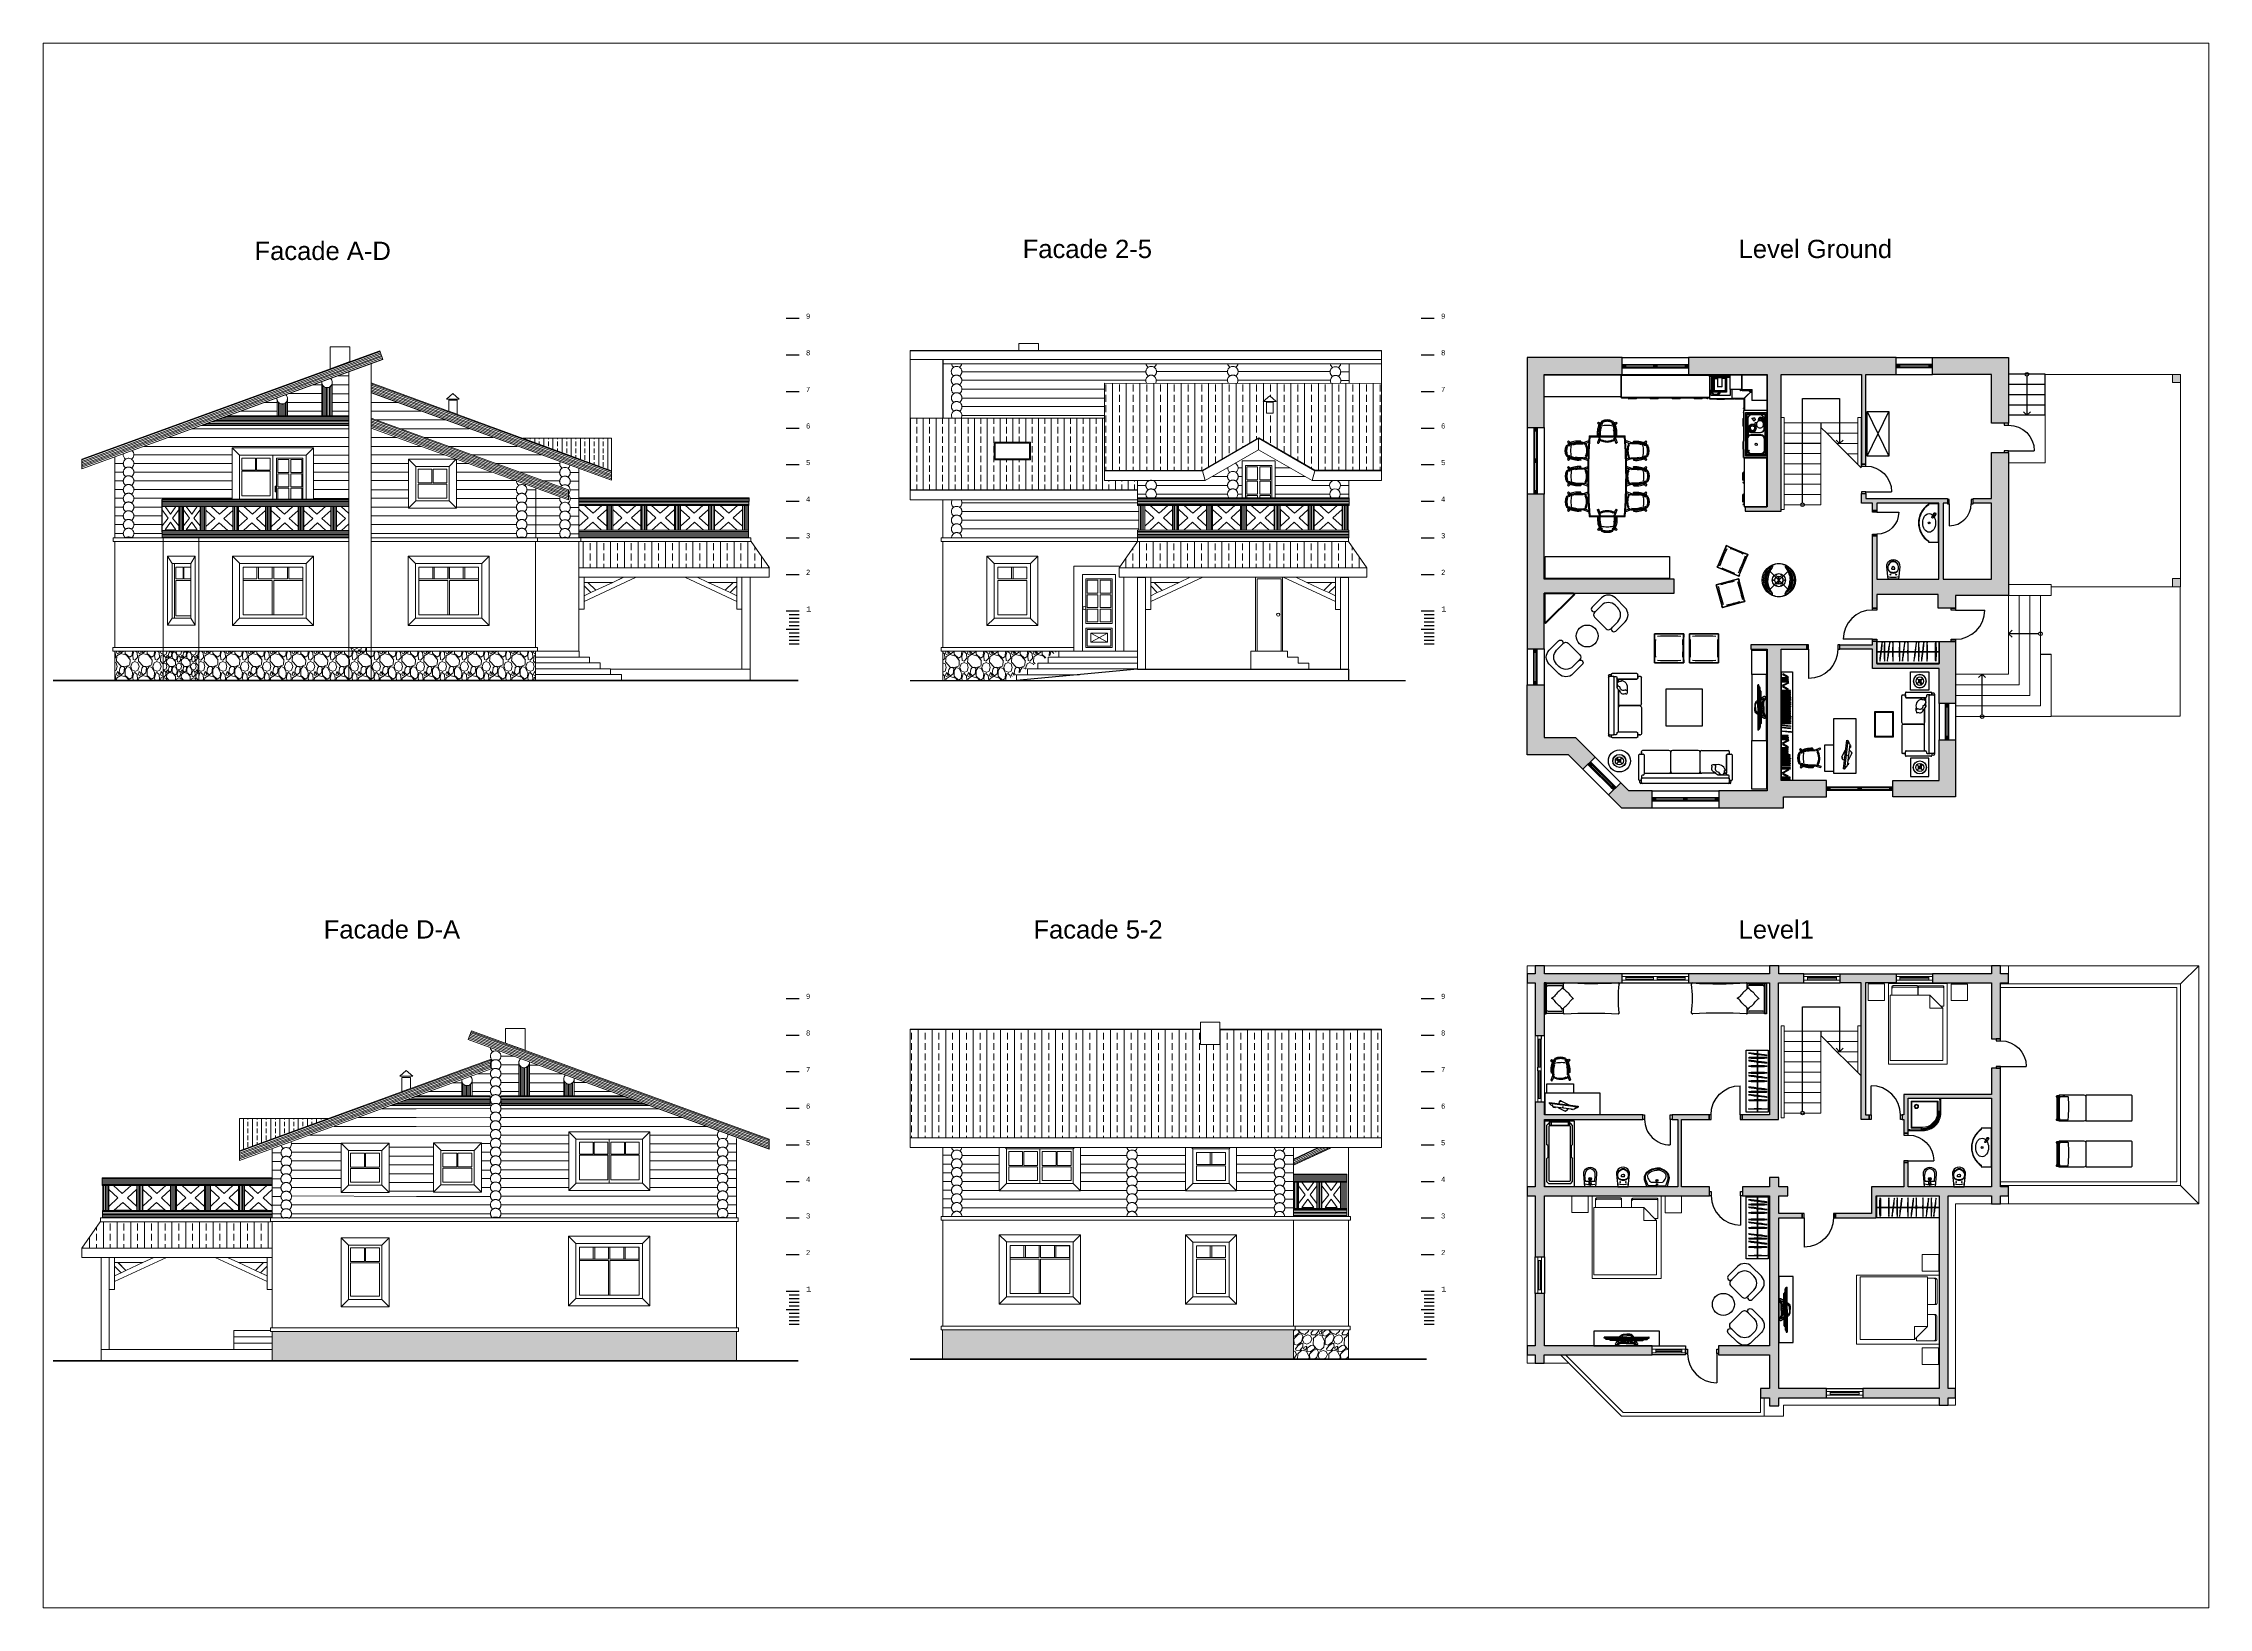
# Paper-space layout 'dwgmodels.com' of a CAD drawing. Header units: millimetres. Extents: x 0 to 257, y 5 to 190.
# The model-space entities are those that its viewports show. They can reach past a viewport. Long polylines and large blocks are cut down to what shows.
import ezdxf

# ---------------------------------------------------------------- set-up
doc = ezdxf.new("R2010")
doc.units = ezdxf.units.MM
doc.linetypes.add('DASHED2', pattern=[0.375, 0.25, -0.125])
for name, color, linetype in [('dwgmodels.com', 250, 'Continuous'), ('Fireplace_dwgmodels.com', 250, 'Continuous'), ('furniture _san', 36, 'Continuous'), ('hatches', 8, 'Continuous'), ('wall', 5, 'Continuous')]:
    doc.layers.add(name, color=color, linetype=linetype)
doc.layers.add('txt', color=7, linetype='Continuous', lineweight=13)
doc.styles.get("Standard").update_dxf_attribs({"font": 'arial.ttf'})
pattern_1 = [(45, (71867.572, -406028.151), (-13.25825215, 13.25825215), []), (135, (71867.572, -406028.151), (-39.77475644, 13.25825215), [46.875, -28.125])]
pattern_2 = [(135, (691380.054, -131555.624), (-13.25825215, -13.25825215), []), (225, (691380.054, -131555.624), (-13.25825215, -39.77475644), [46.875, -28.125])]
pattern_3 = [(45, (71043.35, -394192.122), (-13.25825215, 13.25825215), []), (135, (71043.35, -394192.122), (-39.77475644, 13.25825215), [46.875, -28.125])]
pattern_4 = [(45, (76628.678, -405733.343), (-13.25825215, 13.25825215), []), (135, (76628.678, -405733.343), (-39.77475644, 13.25825215), [46.875, -28.125])]
pattern_5 = [(318.0128, (-75114.2, -186750.63), (5400.000805, -4799.9989393), [80.7216, -7991.4528]), (274.9697, (-75054.2, -186804.632), (-599.9947842, 7200.000631), [138.5208, -13713.555]), (222.5104, (-75042.2, -186942.63), (6600.0052043, 5999.994431), [97.6728, -9669.6192]), (357.2737, (-74892.2, -187176.632), (-12000.000177, 599.9976106), [126.1428, -12488.1348]), (22.8337, (-74766.2, -187182.632), (-7199.997847, -3000.0059433), [123.693, -12245.6238]), (87.2737, (-74652.2, -187134.632), (-599.9976106, -12000.000177), [126.1428, -12488.1348]), (127.6942, (-74646.201, -187008.632), (5999.9942431, -7800.0044074), [166.8174, -16514.9094]), (162.2553, (-74748.201, -186876.632), (-13199.9977387, 4200.0064576), [157.4928, -15591.7926]), (211.4296, (-74898.2, -186828.632), (-7799.997022, -4800.0049405), [126.57, -12530.4438]), (265.2364, (-75006.2, -186894.63), (599.9949196, 6600.000568), [144.4992, -7080.4578]), (312.3974, (-75018.201, -187038.632), (6599.9952492, -7200.0044106), [186.8688, -18500.025]), (228.8141, (-74886.2, -186582.63), (-3599.998388, -4200.001768), [63.7806, -6314.3064]), (261.4692, (-74928.2, -186630.632), (1200.004746, 7799.998971), [121.3422, -12012.9066]), (315, (-74946.2, -186750.63), (600.0002, -1e-13), [84.8526, -763.6752]), (293.1986, (-75018.2, -186792.63), (-1200.000795, 2999.999838), [45.6948, -4523.769]), (21.8014, (-75000.2, -186834.63), (-1800.000164, -599.999946), [64.6218, -3166.4772]), (120.9638, (-74940.2, -186810.63), (-1200.00149, 1799.998813), [104.9574, -3393.6138]), (251.5651, (-74994.2, -186720.63), (599.99904, 1200.00026), [75.8946, -1821.4722]), (106.3895, (-75000.2, -187182.63), (-1799.995626, 6000.001319), [106.32, -10525.707]), (160.3462, (-75030.2, -187080.63), (6600.0012814, -2399.9971484), [89.1966, -8830.4448]), (23.1986, (-75114.2, -186720.63), (-2999.999838, -1200.000795), [91.389, -4478.0748]), (73.6105, (-75030.2, -186684.63), (-1799.995626, -6000.001319), [106.32, -10525.707]), (69.444, (-74628.2, -187182.63), (-1199.997598, -3000.001107), [102.528, -5023.8744]), (24.7751, (-74592.2, -187086.63), (-6600.002053, -2999.9953135), [85.9068, -8504.7858]), (156.8014, (-74514.2, -186714.63), (-2999.999838, 1200.000795), [91.389, -4478.0748]), (107.354, (-74598.2, -186678.63), (2399.9967014, -7800.0012115), [100.5786, -9957.2544]), (159.444, (-74514.2, -187008.63), (3000.001107, -1199.997598), [51.264, -5075.1384]), (191.3099, (-74514.2, -186750.63), (-2400.00045, -599.99858), [30.594, -3028.8174]), (255.9638, (-74544.2, -186756.63), (599.998834, 1800.00033), [123.693, -2350.17]), (276.009, (-74574.2, -186876.63), (-599.9995905, 5999.9998505), [114.63, -11348.3538]), (33.6901, (-74886.2, -186810.63), (-1199.999735, -600.0008), [86.5332, -2076.7974]), (83.1572, (-74814.201, -186762.632), (1200.0047988, 10199.9996193), [151.0764, -14956.5378]), (150.9454, (-74796.2, -186612.63), (4200.000231, -2400.000016), [61.7736, -6115.6044]), (180, (-74850.2, -186582.63), (-600, -600), [36, -564]), (210.2564, (-74592.2, -186888.63), (4200.0014735, 2399.996932), [83.3544, -8252.112]), (138.0128, (-74664.2, -186930.63), (-5400.000805, 4799.9989393), [161.4432, -7910.7312]), (90, (-74784.2, -186822.63), (-600, 600), [156, -444]), (55.3048, (-74784.2, -186666.63), (-4200.0051658, -5999.9965554), [94.8684, -9391.9644]), (344.0546, (-74730.2, -186588.63), (2400.000076, -599.999934), [87.3612, -4280.7048]), (297.646, (-74646.2, -186612.632), (6000.0046279, -11399.9974843), [142.239, -14081.6844]), (265.4261, (-74580.201, -186738.632), (-599.9968807, -7800.000335), [150.4794, -14897.4444])]
pattern_6 = [(180, (104502.196, -316885.6), (-2e-14, -37.5), [])]
pattern_7 = [(90, (104502.196, -316885.6), (-37.5, 2e-14), [])]
pattern_8 = [(180, (110738.415, -330402.39), (-2e-14, -38.89875), [])]
pattern_9 = [(90, (110738.415, -330402.39), (-38.89875, 2e-14), [])]
pattern_10 = [(90, (114444.673, -330402.463), (-38.89875, 2e-14), [])]
pattern_11 = [(180, (126201.95, -330403.21), (-2e-14, -38.89875), [])]
pattern_12 = [(90, (126201.95, -330403.21), (-38.89875, 2e-14), [])]
pattern_13 = [(90, (129908.206, -330403.283), (-38.89875, 2e-14), [])]
pattern_14 = [(7e-15, (322527.406, -348992.5), (2e-14, -38.89875), [])]
pattern_15 = [(90, (318821.15, -348992.574), (38.89875, 2e-14), [])]
pattern_16 = [(90, (322527.406, -348992.5), (38.89875, 2e-14), [])]
pattern_17 = [(90, (328764.62, -335475.515), (37.5, 2e-14), [])]
pattern_18 = [(90, (125069.38, -371679.67), (-41.25, 2e-14), [])]

# ---------------------------------------------------------------- blocks, each defined once
blk = doc.blocks.new('bed 343')
at = {"color": 0, "linetype": 'Continuous', "lineweight": 15, "ltscale": 0.13}
for points in [[(-12, 1498), (-461, 1498), (-461, 1049), (-12, 1049)], [(-8, -1502), (-458, -1502), (-458, -1053), (-8, -1053)]]:
    blk.add_lwpolyline(points, close=True, dxfattribs=at)
at = {"color": 0, "linetype": 'Continuous', "lineweight": 15, "ltscale": 0.2}
blk.add_lwpolyline([(0, 942), (-2257, 942), (-2257, -942), (0, -942)], close=True, dxfattribs=at)
for points in [[(-319, 465), (-319, -898), (-2161, -898), (-2161, 819), (-673, 819), (-673, 466), (-319, 466), (-673, 819)], [(-616, 770), (-616, 763), (-616, 851), (-88, 851), (-85, 851), (-79, 848), (-73, 843), (-68, 837), (-65, 833), (-63, 829), (-62, 825), (-60, 819), (-60, 816), (-60, 180), (-63, 168), (-69, 157), (-75, 149), (-85, 143), (-94, 138), (-102, 136), (-319, 136), (-140, 136), (-129, 141), (-117, 146), (-106, 157), (-102, 166), (-100, 174), (-99, 180), (-99, 818), (-99, 827), (-103, 834), (-108, 841), (-114, 846), (-121, 850), (-122, 851)], [(-317, -140), (-317, -140), (-317, -140), (-83, -140), (-80, -140), (-74, -143), (-68, -148), (-63, -154), (-60, -158), (-58, -162), (-57, -166), (-55, -172), (-55, -175), (-55, -811), (-58, -823), (-64, -834), (-70, -842), (-80, -848), (-89, -853), (-97, -855), (-314, -855), (-135, -855), (-124, -850), (-112, -845), (-101, -834), (-97, -825), (-95, -817), (-94, -811), (-94, -173), (-94, -164), (-98, -157), (-103, -150), (-109, -145), (-116, -141), (-117, -140)]]:
    blk.add_lwpolyline(points, dxfattribs=at)
blk = doc.blocks.new('ward46')
at = {"color": 0}
for p, q in [((283, 1700), (283, 0)), ((293, 1700), (293, 0))]:
    blk.add_line(p, q, dxfattribs=at)
for points in [[(600, 0), (0, 0), (0, 1700), (600, 1700)], [(600, 1700), (600, 0)]]:
    blk.add_lwpolyline(points, dxfattribs=at)
blk.add_ellipse((287, 1609), major_axis=(256, 0), ratio=0.03669, dxfattribs=at)
at = {"color": 0, "extrusion": (0, 0, -1)}
for centre, major_axis in [((287, 1374), (256, 0)), ((286, 1253), (254, -32)), ((287, 1144), (256, 0)), ((286, 1048), (254, -32)), ((287, 851), (256, 0)), ((286, 730), (254, -32)), ((287, 622), (256, 0)), ((287, 440), (256, 0)), ((286, 319), (254, -32)), ((287, 211), (256, 0)), ((286, 114), (254, -32))]:
    blk.add_ellipse(centre, major_axis=major_axis, ratio=0.03669, dxfattribs=at)
blk = doc.blocks.new('chair(top)')
at = {"color": 0}
for p, q in [((-405, 189), (-488, 219)), ((-328, 205), (-475, 256)), ((-268, 200), (-269, 221)), ((-75, 185), (-24, 176)), ((-22, 190), (-14, 199)), ((10, 224), (54, 271)), ((28, 185), (30, 188)), ((83, 244), (54, 271)), ((54, 212), (83, 244)), ((-393, -212), (-475, -245)), ((-316, -223), (-460, -282)), ((-257, -214), (-256, -236)), ((-65, -189), (-14, -177)), ((-11, -191), (-3, -200)), ((23, -223), (69, -268)), ((38, -183), (41, -186)), ((66, -209), (97, -239)), ((97, -239), (69, -268)), ((107, -127), (122, -140))]:
    blk.add_line(p, q, dxfattribs=at)
for centre, major_axis, ratio, start_param, end_param in [((-468, 232), (-17.6, 17.6), 1, -0.482952, 1.380844), ((-65, -2), (-276, 276), 1, 0.27332, 0.813374), ((-65, -2), (-270, 270), 1, 0.28278, 0.813374), ((-70, -2), (-252, 252), 1, 0.372991, 0.813374), ((-284, -212), (-296, 296), 1, -0.823386, -0.494011), ((-279, -219), (-296, 296), 1, -0.823386, -0.494011), ((-411, 145), (-27.5, 27.5), 1, 4.438289, 5.206778), ((-272, -201), (-296, 296), 1, -0.793244, -0.606923), ((-229, -413), (-423, 423), 1, -1.076512, -0.602035), ((-269, 240), (11.2, 11.2), 1, 1.127939, 3.754534), ((-265, 241), (14.5, 14.5), 1, 2.877054, 3.880504), ((-200, -331), (-417, 417), 1, -0.970184, -0.658071), ((-212, -632), (-607, 607), 1, -1.109562, -0.715775), ((-206, 79), (-96.2, 96.2), 1, -0.631582, -0.306503), ((-257, 185), (26.7, 26.7), 1, 0.838348, 0.99622), ((-226, 757), (-379, 379), 1, 2.282435, 2.350301), ((-265, 222), (0.224, 0.224), 1, 1.869144, 3.536356), ((-219, 635), (295, 295), 1, 3.815218, 3.902832), ((-263, -765), (-682, 682), 1, -1.033988, -0.785615), ((-247, -71), (-208, 208), 1, -0.794489, -0.741481), ((-205, -227), (-319, 319), 1, -0.807668, -0.699259), ((-229, 181), (-28, 28), 1, -1.350671, -0.793924), ((-229, 213), (-3.69, 3.69), 1, -1.302836, -0.766824), ((-228, 215), (-1.72, 1.72), 1, 3.023895, 4.836821), ((-224, 187), (-22, 22), 1, 4.243185, 4.971127), ((-226, 210), (-24.1, 24.1), 1, 3.538484, 4.382616), ((-239, -673), (635, 635), 1, 0.613528, 0.736238), ((-279, -824), (-728, 728), 1, -0.984253, -0.869679), ((-66, 426), (-169, 169), 1, 2.24605, 2.525306), ((-755, -2650), (2103, 2103), 1, 0.507127, 0.56049), ((-218, -675), (-635, 635), 1, -1.084869, -0.93398), ((-19, 32), (-103, 103), 1, -1.043338, -0.677771), ((-12, 168), (10.4, 10.4), 1, 1.80184, 3.186732), ((-548, -2001), (587, 2184), 0.319702, -0.11349, 0.089409), ((-26, 43), (-93.6, 93.6), 1, -1.108818, -0.801943), ((-651, -9), (460, 460), 1, 5.511994, 5.756436), ((3, 23), (88.1, 88.1), 1, 0.29165, 0.716974), ((-37, -39), (-152, 152), 1, -1.465989, -1.033871), ((-22, -8), (131, 131), 1, 0.071037, 0.570695), ((57, 218), (-26.1, 26.1), 1, 2.069394, 2.464369), ((53, 196), (-11.8, 11.8), 1, 2.858374, 4.890323), ((79, 153), (22.1, 22.1), 1, 3.910415, 4.562668), ((-153, -4), (187, 187), 1, 5.525763, 5.940487), ((-153, -4), (187, 187), 1, 5.111038, 5.525763), ((-187, -5), (-222, 222), 1, 3.952805, 4.362277), ((127, 121), (20.7, 20.7), 1, 1.244159, 1.942154), ((-176, -4), (-218, 218), 1, 3.952789, 4.387585), ((-187, -6), (222, 222), 1, 5.118452, 5.527924), ((-176, -6), (-218, 218), 1, 3.522348, 3.957144), ((-168, -5), (-226, 226), 1, 3.488778, 4.421154), ((-454, -258), (-17.6, 17.6), 1, 0.245903, 2.109699), ((-65, -2), (-276, 276), 1, 0.813374, 1.353428), ((-65, -2), (-270, 270), 1, 0.813374, 1.343968), ((-70, -2), (-252, 252), 1, 0.813374, 1.253756), ((-296, 195), (-296, 296), 1, 2.120759, 2.450133), ((-402, -168), (27.5, 27.5), 1, 4.273951, 5.04244), ((-291, 203), (-296, 296), 1, 2.120759, 2.450133), ((-256, 306), (-357, 357), 1, 2.21239, 2.633479), ((-255, -254), (11.2, 11.2), 1, 1.013806, 3.640401), ((-251, -255), (-14.5, 14.5), 1, -0.68296, 0.32049), ((-218, 319), (-417, 417), 1, 2.284818, 2.596932), ((-247, 619), (-607, 607), 1, 2.342523, 2.73631), ((-201, -90), (96.2, 96.2), 1, 3.504046, 3.829125), ((-183, -646), (-295, 295), 1, -0.705288, -0.617674), ((-252, -237), (0.224, 0.224), 1, 1.231984, 2.899196), ((-247, -200), (-26.7, 26.7), 1, 2.201324, 2.359196), ((-306, 749), (-682, 682), 1, 2.412362, 2.660736), ((-183, -768), (-379, 379), 1, -0.723553, -0.655687), ((-250, 57), (-208, 208), 1, 2.368228, 2.421237), ((-217, 215), (-319, 319), 1, 2.326006, 2.434415), ((-217, -225), (3.69, 3.69), 1, 3.964367, 4.50038), ((-219, -193), (28, 28), 1, 3.991468, 4.548214), ((-215, -228), (1.72, 1.72), 1, 4.643908, 6.456834), ((-213, -200), (22, 22), 1, 4.509602, 5.237544), ((-213, -222), (24.1, 24.1), 1, 5.098113, 5.942245), ((-276, 658), (635, 635), 1, 4.032102, 4.154812), ((-325, 807), (-728, 728), 1, 2.496426, 2.611), ((-42, -429), (-169, 169), 1, -0.898559, -0.619303), ((-902, 2604), (-2103, 2103), 1, 2.637054, 2.690417), ((-256, 662), (635, 635), 1, 4.131524, 4.282413), ((-18, -33), (-103, 103), 1, 2.304518, 2.670086), ((-2, -168), (-10.4, 10.4), 1, 0.010812, 1.395703), ((-24, -45), (93.6, 93.6), 1, 3.999486, 4.306361), ((-650, -27), (-460, 460), 1, 3.724293, 3.968735), ((5, -22), (-88.1, 88.1), 1, 2.480569, 2.905894), ((-39, 37), (152, 152), 1, 4.231415, 4.663533), ((-22, 7), (-131, 131), 1, 2.626849, 3.126506), ((69, -215), (-26.1, 26.1), 1, -0.837622, -0.442647), ((64, -193), (11.8, 11.8), 1, 4.590406, 6.622355), ((88, -148), (22.1, 22.1), 1, 0.205672, 0.857925)]:
    blk.add_ellipse(centre, major_axis=major_axis, ratio=ratio, start_param=start_param, end_param=end_param, dxfattribs=at)
at = {"color": 0, "extrusion": (0, 0, -1)}
blk.add_ellipse((-660, 1967), major_axis=(-708, 2147), ratio=0.319702, start_param=3.028102, end_param=3.231002, dxfattribs=at)
blk = doc.blocks.new('Tv 2')
at = {"color": 0}
for p, q in [((252, 45), (-297, -160)), ((179, 39), (225, 56)), ((186, 21), (179, 39)), ((225, 56), (232, 38)), ((-275, -130), (-229, -113)), ((-275, -130), (-268, -149)), ((-222, -132), (-229, -113))]:
    blk.add_line(p, q, dxfattribs=at)
blk.add_lwpolyline([(-368, -261), (372, 15), (383, -13), (-358, -289)], close=True, dxfattribs=at)
for points in [[(102, 0), (-101, 0)], [(303, 11), (252, 45)], [(-312, -219), (-297, -160)], [(-147, -104), (-125, -18)], [(110, -200), (-109, -200)], [(-13, -71), (15, -71)], [(1, -59), (1, -83)], [(160, -150), (148, -101)]]:
    blk.add_lwpolyline(points, dxfattribs=at)
for centre, radius, start, end in [((-101, -25), 25, 90, 164.76094), ((102, -25), 25, 52.87227, 90), ((301, -158), 187, 67.55936, 97.10512), ((-201, -345), 187, 123.83816, 153.38391), ((-109, -150), 50, 260.54151, 270), ((-101, -25), 10, 90, 164.76094), ((110, -150), 50, 270, 0), ((110, -150), 35, 270, 0)]:
    blk.add_arc(centre, radius, start, end, dxfattribs=at)
blk = doc.blocks.new('table 032')
at = {"color": 0}
blk.add_lwpolyline([(-600, 1500), (0, 1500), (0, 0), (-600, 0)], close=True, dxfattribs=at)
blk.add_lwpolyline([(-600, 50), (-600, 50), (-850, 50), (-850, 780), (-600, 780)], dxfattribs=at)
at = {"color": 0, "linetype": 'ByBlock', "rotation": 242.5466415344142}
blk.add_blockref('Tv 2', (-151, 458), dxfattribs=at)
blk = doc.blocks.new('F standard lamp plan')
at = {"color": 0, "linetype": 'ByBlock', "lineweight": -2}
for p, q in [((-7.8, 7.8), (-3.5, 3.5)), ((-3.5, -3.5), (-3.5, 3.5)), ((-3.5, 3.5), (3.5, 3.5)), ((3.5, 3.5), (7.6, 7.6)), ((3.5, 3.5), (3.5, -3.5)), ((-3.5, -3.5), (-7.8, -7.8)), ((-4.4, -10.1), (-1, -1.7)), ((-4, -10.3), (-0.5, -1.9)), ((-1.7, -3.5), (-3.5, -3.5)), ((3.5, -3.5), (-1.2, -3.5)), ((3.5, -3.5), (7.7, -7.8))]:
    blk.add_line(p, q, dxfattribs=at)
for radius in [18, 17.6, 11]:
    blk.add_circle((0, 0), radius, dxfattribs=at)
at = {"color": 0, "linetype": 'ByBlock', "lineweight": -2, "extrusion": (0, 0, -1)}
for major_axis, start_param, end_param in [((-2.12, 2.12), 4.40312, 10.517647), ((1.41, 1.41), 0.785398, 7.068583), ((-0.707, 0.707), 2.356194490191073, 8.639379797370658), ((-0.53, 0.53), 2.35619449019121, 8.639379797370797)]:
    blk.add_ellipse((0, 0), major_axis=major_axis, ratio=1, start_param=start_param, end_param=end_param, dxfattribs=at)
blk = doc.blocks.new('sofa 800x2')
at = {"color": 0, "ltscale": 0.03}
for p, q in [((-821, 0), (821, 0)), ((-775, 0), (775, 0)), ((-875, -775), (-875, -100)), ((-875, -775), (-875, -100)), ((-846, -25), (-850, -75)), ((-850, -75), (-800, -75)), ((-800, -75), (-800, -25)), ((-800, -125), (-800, -200)), ((-775, -225), (-750, -225)), ((-483, -237), (-728, -237)), ((-725, -250), (-725, -775)), ((-725, -775), (-725, -275)), ((-657, -275), (-725, -275)), ((-725, -275), (-657, -275)), ((725, -275), (-428, -275)), ((-428, -275), (-50, -275)), ((0, -325), (0, -850)), ((0, -325), (0, -850)), ((0, -325), (0, -850)), ((0, -850), (0, -325)), ((725, -775), (725, -250)), ((725, -775), (725, -275)), ((750, -225), (775, -225)), ((800, -25), (800, -75)), ((800, -75), (850, -75)), ((800, -75), (850, -75)), ((800, -200), (800, -125)), ((846, -25), (850, -75)), ((875, -100), (875, -775)), ((875, -100), (875, -775)), ((-800, -800), (-850, -800)), ((-800, -800), (-850, -800)), ((-800, -800), (-750, -800)), ((-750, -800), (-800, -800)), ((-800, -875), (-800, -800)), ((-50, -900), (-775, -900)), ((50, -900), (775, -900)), ((800, -800), (750, -800)), ((850, -800), (750, -800)), ((800, -850), (800, -800)), ((800, -800), (800, -875)), ((850, -800), (800, -800))]:
    blk.add_line(p, q, dxfattribs=at)
blk.add_lwpolyline([(-800, -75), (-800, -25, -0.414214), (-775, 0), (775, 0, -0.414214), (800, -25), (800, -125, -0.414214), (775, -150), (-775, -150, -0.414214), (-800, -125), (-800, -75), (-850, -75, 0.414214), (-875, -100)], format="xyb", dxfattribs=at)
for centre, radius, start, end in [((-850, -100), 25, 90, 180), ((-821, -25), 25, 90, 180), ((-775, -25), 25, 90, 180), ((-775, -200), 25, 180, 270), ((-750, -250), 25, 0, 90), ((-675, -364), 12, 66.25768, 209.37621), ((-499, -317), 194, 195.71431, 292.98573), ((-570, -329), 103, 110.53054, 193.35968), ((-616, -345), 113, 18.64662, 85.00007), ((-470, -329), 103, 110.53054, 136.27927), ((-514, -409), 100, 325.85992, 87.00778), ((-516, -345), 113, 18.64662, 85.00007), ((-399, -317), 194, 255.03244, 292.98573), ((-430, -481), 15.8, 296.4094, 93.58319), ((-414, -409), 100, 325.85992, 87.00778), ((-330, -481), 15.8, 296.4094, 93.58319), ((-50, -325), 50, 0, 90), ((50, -325), 50, 90, 180), ((50, -325), 50, 90, 180), ((750, -250), 25, 90, 180), ((775, -25), 25, 360, 90), ((775, -200), 25, 270, 0), ((821, -25), 25, 0, 90), ((850, -100), 25, 0, 90), ((-850, -775), 25, 180, 270), ((-850, -775), 25, 180, 270), ((-775, -875), 25, 180, 270), ((-750, -775), 25, 270, 0), ((-750, -775), 25, 270, 0), ((-50, -850), 50, 270, 0), ((50, -850), 50, 180, 270), ((50, -850), 50, 180, 270), ((750, -775), 25, 180, 270), ((750, -775), 25, 180, 270), ((775, -875), 25, 270, 360), ((850, -775), 25, 270, 0), ((850, -775), 25, 270, 360)]:
    blk.add_arc(centre, radius, start, end, dxfattribs=at)
blk = doc.blocks.new('bookcase 1')
at = {"color": 0}
for points in [[(0, 2965), (300, 2965), (300, 0), (0, 0)], [(245, 2410), (11, 2410), (11, 2388), (245, 2388)], [(186, 2803), (16, 2803), (16, 2781), (186, 2781)], [(186, 2733), (16, 2733), (16, 2756), (186, 2756)], [(186, 2688), (16, 2688), (16, 2710), (186, 2710)], [(250, 2456), (16, 2456), (16, 2434), (250, 2434)], [(194, 2831), (44, 2910), (33, 2891), (183, 2811)], [(194, 2660), (44, 2581), (33, 2600), (183, 2680)], [(194, 2496), (44, 2575), (33, 2555), (183, 2476)], [(245, 2116), (11, 2116), (11, 2138), (245, 2138)], [(245, 1890), (11, 1890), (11, 1868), (245, 1868)], [(250, 2365), (16, 2365), (16, 2342), (250, 2342)], [(250, 2319), (16, 2319), (16, 2297), (250, 2297)], [(250, 2207), (16, 2207), (16, 2230), (250, 2230)], [(250, 2162), (16, 2162), (16, 2184), (250, 2184)], [(250, 2070), (16, 2070), (16, 2093), (250, 2093)], [(250, 2015), (16, 2015), (16, 2037), (250, 2037)], [(250, 1992), (16, 1992), (16, 1969), (250, 1969)], [(250, 1936), (16, 1936), (16, 1913), (250, 1913)], [(250, 1844), (16, 1844), (16, 1822), (250, 1822)], [(250, 1799), (16, 1799), (16, 1777), (250, 1777)], [(255, 2273), (21, 2273), (21, 2251), (255, 2251)], [(242, 1413), (8, 1436), (11, 1458), (244, 1435)], [(245, 1596), (11, 1596), (11, 1618), (245, 1618)], [(248, 1472), (15, 1495), (17, 1517), (250, 1494)], [(250, 1687), (16, 1687), (16, 1710), (250, 1710)], [(250, 1642), (16, 1642), (16, 1664), (250, 1664)], [(250, 1550), (16, 1550), (16, 1573), (250, 1573)], [(186, 1229), (16, 1229), (16, 1207), (186, 1207)], [(255, 1733), (21, 1733), (21, 1755), (255, 1755)], [(264, 1313), (30, 1336), (32, 1359), (266, 1336)], [(180, 747), (11, 747), (11, 725), (180, 725)], [(186, 1159), (16, 1159), (16, 1182), (186, 1182)], [(186, 1114), (16, 1114), (16, 1136), (186, 1136)], [(186, 894), (16, 894), (16, 872), (186, 872)], [(186, 848), (16, 848), (16, 826), (186, 826)], [(186, 793), (16, 793), (16, 770), (186, 770)], [(241, 701), (16, 701), (16, 679), (241, 679)], [(241, 656), (16, 656), (16, 633), (241, 633)], [(246, 590), (21, 590), (21, 612), (246, 612)], [(194, 1086), (44, 1007), (33, 1026), (183, 1106)], [(194, 921), (44, 1001), (33, 981), (183, 902)], [(235, 453), (11, 453), (11, 475), (235, 475)], [(241, 544), (16, 544), (16, 566), (241, 566)], [(241, 498), (16, 498), (16, 521), (241, 521)], [(241, 407), (16, 407), (16, 429), (241, 429)], [(241, 351), (16, 351), (16, 374), (241, 374)], [(241, 306), (16, 306), (16, 328), (241, 328)], [(241, 86), (16, 86), (16, 64), (241, 64)], [(241, 40), (16, 40), (16, 18), (241, 18)], [(194, 278), (44, 199), (33, 218), (183, 298)], [(194, 114), (44, 193), (33, 173), (183, 94)]]:
    blk.add_lwpolyline(points, close=True, dxfattribs=at)
blk = doc.blocks.new('kithen1')
at = {"color": 0}
for p, q in [((0, 0), (-1024, 0)), ((-697, 0), (-697, -409)), ((-9, 2), (-11, 0)), ((-10, 0), (-8, 2)), ((5, 2), (-8, 2)), ((-8, 2), (-8, 2)), ((-8, 2), (-8, 0)), ((0, 0), (0, -695)), ((0, 0), (0, 0)), ((-2261, -8), (-3600, -8)), ((-3600, -8), (-3600, -618)), ((-2273, -2), (-2274, -2)), ((-2274, -2), (-2274, -8)), ((-2261, -2), (-2273, -2)), ((-2273, -2), (-2273, -8)), ((-2261, -602), (-2261, -2)), ((-2261, -618), (-2261, -8)), ((-2261, -8), (-2261, -8)), ((-2257, -52), (-2261, -52)), ((-2261, -52), (-2261, -536)), ((-2257, -535), (-2258, -535)), ((-971, -1), (-2257, -1)), ((-2257, -1), (-2257, -643)), ((-1024, -22), (-2210, -22)), ((-2210, -22), (-2210, -589)), ((-2210, -589), (-1789, -589)), ((-2184, -49), (-1057, -49)), ((-2169, -63), (-2184, -49)), ((-2184, -49), (-2184, -565)), ((-2184, -565), (-2170, -550)), ((-1797, -565), (-2184, -565)), ((-2170, -550), (-2169, -63)), ((-1793, -550), (-2170, -550)), ((-1071, -64), (-2169, -63)), ((-2156, -126), (-2163, -163)), ((-2163, -163), (-2163, -447)), ((-2163, -447), (-2160, -474)), ((-2162, -164), (-2154, -127)), ((-2162, -447), (-2162, -164)), ((-2158, -473), (-2162, -447)), ((-2160, -474), (-2141, -508)), ((-2152, -129), (-2159, -166)), ((-2159, -166), (-2159, -445)), ((-2159, -445), (-2155, -471)), ((-2140, -507), (-2158, -473)), ((-2137, -98), (-2156, -126)), ((-2155, -471), (-2147, -465)), ((-2137, -505), (-2155, -471)), ((-2154, -127), (-2135, -99)), ((-2152, -129), (-2154, -127)), ((-2132, -101), (-2152, -129)), ((-2143, -135), (-2152, -129)), ((-2150, -170), (-2143, -135)), ((-2150, -440), (-2150, -170)), ((-2147, -465), (-2150, -440)), ((-2147, -465), (-2129, -498)), ((-2125, -108), (-2143, -135)), ((-2141, -508), (-2107, -533)), ((-2137, -505), (-2140, -507)), ((-2106, -531), (-2140, -507)), ((-2104, -77), (-2137, -98)), ((-2129, -498), (-2137, -505)), ((-2103, -529), (-2137, -505)), ((-2135, -99), (-2102, -78)), ((-2132, -101), (-2135, -99)), ((-2100, -81), (-2132, -101)), ((-2125, -108), (-2132, -101)), ((-2129, -498), (-2096, -521)), ((-2093, -88), (-2125, -108)), ((-2086, -509), (-2116, -487)), ((-2107, -533), (-2058, -542)), ((-2103, -529), (-2106, -531)), ((-2057, -541), (-2106, -531)), ((-2058, -68), (-2104, -77)), ((-2096, -521), (-2103, -529)), ((-2055, -538), (-2103, -529)), ((-2102, -78), (-2057, -70)), ((-2100, -81), (-2102, -78)), ((-2055, -73), (-2100, -81)), ((-2093, -88), (-2100, -81)), ((-2096, -521), (-2086, -509)), ((-2050, -530), (-2096, -521)), ((-2050, -81), (-2093, -88)), ((-2061, -482), (-2086, -509)), ((-2086, -509), (-2041, -518)), ((-1741, -68), (-2058, -68)), ((-2058, -542), (-2057, -541)), ((-1783, -542), (-2058, -542)), ((-2057, -70), (-1742, -70)), ((-1782, -541), (-2057, -541)), ((-1744, -73), (-2055, -73)), ((-1779, -538), (-2055, -538)), ((-1749, -81), (-2050, -81)), ((-1749, -530), (-2050, -530)), ((-1915, -272), (-1927, -292)), ((-1927, -292), (-1921, -315)), ((-1921, -315), (-1901, -327)), ((-1892, -267), (-1915, -272)), ((-1901, -327), (-1879, -322)), ((-1872, -279), (-1892, -267)), ((-1879, -322), (-1866, -302)), ((-1866, -302), (-1872, -279)), ((-1749, -530), (-1797, -530)), ((-1744, -538), (-1797, -538)), ((-1742, -541), (-1797, -541)), ((-1741, -542), (-1797, -542)), ((-1071, -550), (-1797, -550)), ((-1057, -565), (-1797, -565)), ((-1797, -589), (-1024, -589)), ((-1716, -85), (-1749, -81)), ((-1712, -525), (-1749, -530)), ((-1710, -77), (-1744, -73)), ((-1705, -532), (-1744, -538)), ((-1742, -70), (-1708, -74)), ((-1742, -541), (-1703, -535)), ((-1741, -542), (-1742, -541)), ((-1706, -73), (-1741, -68)), ((-1701, -536), (-1741, -542)), ((-1686, -99), (-1716, -85)), ((-1680, -508), (-1712, -525)), ((-1678, -91), (-1710, -77)), ((-1708, -74), (-1675, -89)), ((-1674, -88), (-1706, -73)), ((-1672, -515), (-1705, -532)), ((-1703, -535), (-1670, -517)), ((-1668, -519), (-1701, -536)), ((-1678, -91), (-1686, -99)), ((-1686, -99), (-1660, -126)), ((-1680, -508), (-1658, -480)), ((-1672, -515), (-1680, -508)), ((-1652, -119), (-1678, -91)), ((-1675, -89), (-1649, -117)), ((-1648, -116), (-1674, -88)), ((-1649, -487), (-1672, -515)), ((-1670, -517), (-1672, -515)), ((-1647, -489), (-1670, -517)), ((-1668, -519), (-1645, -490)), ((-1190, -524), (-1668, -519)), ((-1481, -524), (-1668, -519)), ((-1660, -126), (-1652, -119)), ((-1649, -170), (-1660, -126)), ((-1658, -480), (-1649, -440)), ((-1649, -487), (-1658, -480)), ((-1649, -117), (-1652, -119)), ((-1652, -119), (-1640, -166)), ((-1649, -117), (-1637, -164)), ((-1649, -440), (-1649, -170)), ((-1640, -445), (-1649, -487)), ((-1647, -489), (-1649, -487)), ((-1635, -163), (-1648, -116)), ((-1637, -447), (-1647, -489)), ((-1645, -490), (-1635, -447)), ((-1640, -166), (-1640, -445)), ((-1637, -164), (-1637, -447)), ((-1635, -447), (-1635, -163)), ((-1572, -141), (-1579, -175)), ((-1579, -175), (-1579, -437)), ((-1579, -437), (-1575, -461)), ((-1575, -461), (-1558, -450)), ((-1575, -461), (-1558, -493)), ((-1554, -115), (-1572, -141)), ((-1572, -141), (-1555, -153)), ((-1558, -493), (-1527, -515)), ((-1549, -358), (-1557, -398)), ((-1557, -398), (-1549, -358)), ((-1557, -398), (-1549, -438)), ((-1549, -438), (-1557, -398)), ((-1547, -359), (-1555, -398)), ((-1555, -398), (-1547, -437)), ((-1524, -96), (-1554, -115)), ((-1527, -325), (-1549, -358)), ((-1549, -358), (-1527, -325)), ((-1549, -438), (-1527, -471)), ((-1527, -471), (-1549, -438)), ((-1525, -326), (-1547, -359)), ((-1547, -437), (-1525, -470)), ((-1533, -365), (-1540, -398)), ((-1540, -398), (-1533, -431)), ((-1514, -337), (-1533, -365)), ((-1533, -431), (-1514, -459)), ((-1493, -302), (-1527, -325)), ((-1527, -325), (-1493, -302)), ((-1493, -494), (-1527, -471)), ((-1527, -471), (-1493, -494)), ((-1527, -515), (-1513, -500)), ((-1527, -515), (-1481, -524)), ((-1492, -304), (-1525, -326)), ((-1525, -470), (-1492, -492)), ((-1481, -88), (-1524, -96)), ((-1524, -96), (-1510, -111)), ((-1486, -318), (-1514, -337)), ((-1514, -459), (-1486, -478)), ((-1513, -398), (-1509, -375)), ((-1509, -421), (-1513, -398)), ((-1509, -375), (-1496, -356)), ((-1496, -440), (-1509, -421)), ((-1496, -356), (-1476, -343)), ((-1476, -453), (-1496, -440)), ((-1453, -294), (-1493, -302)), ((-1493, -302), (-1453, -294)), ((-1453, -502), (-1493, -494)), ((-1493, -494), (-1453, -502)), ((-1453, -297), (-1492, -304)), ((-1492, -492), (-1453, -500)), ((-1453, -312), (-1486, -318)), ((-1486, -478), (-1453, -484)), ((-1190, -88), (-1481, -88)), ((-1190, -524), (-1481, -524)), ((-1476, -343), (-1453, -338)), ((-1453, -458), (-1476, -453)), ((-1453, -294), (-1413, -302)), ((-1413, -302), (-1453, -294)), ((-1453, -294), (-1453, -297)), ((-1453, -297), (-1414, -304)), ((-1453, -312), (-1420, -318)), ((-1453, -338), (-1453, -312)), ((-1430, -343), (-1453, -338)), ((-1453, -458), (-1430, -453)), ((-1453, -484), (-1453, -458)), ((-1420, -478), (-1453, -484)), ((-1453, -500), (-1414, -492)), ((-1413, -494), (-1453, -502)), ((-1453, -502), (-1413, -494)), ((-1453, -500), (-1453, -502)), ((-1445, -191), (-1441, -166)), ((-1441, -216), (-1445, -191)), ((-1442, -212), (-1442, -214)), ((-1442, -214), (-1442, -216)), ((-1442, -216), (-1441, -218)), ((-1441, -166), (-1432, -142)), ((-1432, -239), (-1441, -216)), ((-1441, -218), (-1441, -219)), ((-1441, -219), (-1440, -219)), ((-1432, -142), (-1416, -122)), ((-1416, -260), (-1432, -239)), ((-1411, -356), (-1430, -343)), ((-1430, -453), (-1411, -440)), ((-1420, -318), (-1392, -337)), ((-1392, -459), (-1420, -478)), ((-1416, -122), (-1396, -107)), ((-1396, -275), (-1416, -260)), ((-1413, -302), (-1380, -325)), ((-1380, -325), (-1413, -302)), ((-1380, -471), (-1413, -494)), ((-1413, -494), (-1380, -471)), ((-1398, -375), (-1411, -356)), ((-1411, -440), (-1398, -421)), ((-1393, -398), (-1398, -375)), ((-1398, -421), (-1393, -398)), ((-1396, -107), (-1373, -97)), ((-1373, -285), (-1396, -275)), ((-1392, -337), (-1373, -365)), ((-1373, -431), (-1392, -459)), ((-1380, -325), (-1357, -358)), ((-1357, -358), (-1380, -325)), ((-1357, -438), (-1380, -471)), ((-1380, -471), (-1357, -438)), ((-1373, -97), (-1347, -94)), ((-1347, -288), (-1373, -285)), ((-1373, -365), (-1367, -398)), ((-1367, -398), (-1373, -431)), ((-1364, -321), (-1354, -287)), ((-1364, -324), (-1364, -321)), ((-1362, -328), (-1364, -324)), ((-1358, -331), (-1362, -328)), ((-1353, -332), (-1358, -331)), ((-1357, -358), (-1349, -398)), ((-1349, -398), (-1357, -358)), ((-1349, -398), (-1357, -438)), ((-1357, -438), (-1349, -398)), ((-1319, -332), (-1353, -332)), ((-1347, -94), (-1322, -97)), ((-1322, -285), (-1347, -288)), ((-1322, -97), (-1298, -107)), ((-1298, -275), (-1322, -285)), ((-1314, -331), (-1319, -332)), ((-1316, -282), (-1307, -291)), ((-1311, -329), (-1314, -331)), ((-1308, -326), (-1311, -329)), ((-1307, -321), (-1308, -326)), ((-1307, -291), (-1307, -321)), ((-1298, -107), (-1278, -122)), ((-1278, -260), (-1298, -275)), ((-1283, -118), (-1268, -103)), ((-1278, -122), (-1263, -142)), ((-1263, -239), (-1278, -260)), ((-1268, -103), (-1231, -93)), ((-1252, -131), (-1263, -142)), ((-1263, -142), (-1253, -166)), ((-1253, -216), (-1263, -239)), ((-1250, -135), (-1261, -146)), ((-1231, -243), (-1261, -234)), ((-1258, -152), (-1259, -152)), ((-1247, -140), (-1258, -152)), ((-1255, -153), (-1258, -152)), ((-1255, -153), (-1256, -158)), ((-1245, -143), (-1255, -153)), ((-1253, -166), (-1250, -191)), ((-1250, -191), (-1253, -216)), ((-1252, -131), (-1231, -125)), ((-1231, -210), (-1252, -205)), ((-1251, -199), (-1250, -200)), ((-1250, -135), (-1231, -130)), ((-1250, -187), (-1245, -192)), ((-1247, -195), (-1250, -192)), ((-1250, -358), (-1248, -343)), ((-1247, -372), (-1250, -358)), ((-1248, -343), (-1241, -331)), ((-1231, -136), (-1247, -140)), ((-1247, -140), (-1245, -143)), ((-1245, -192), (-1247, -195)), ((-1231, -200), (-1247, -195)), ((-1238, -383), (-1247, -372)), ((-1245, -143), (-1231, -139)), ((-1231, -196), (-1245, -192)), ((-1245, -357), (-1243, -345)), ((-1242, -369), (-1245, -357)), ((-1243, -345), (-1237, -334)), ((-1235, -379), (-1242, -369)), ((-1241, -331), (-1229, -322)), ((-1228, -325), (-1238, -333)), ((-1226, -391), (-1238, -383)), ((-1237, -334), (-1227, -327)), ((-1224, -386), (-1235, -379)), ((-1231, -93), (-1193, -103)), ((-1231, -125), (-1209, -131)), ((-1231, -130), (-1212, -135)), ((-1214, -140), (-1231, -136)), ((-1231, -136), (-1231, -139)), ((-1231, -139), (-1216, -143)), ((-1216, -192), (-1231, -196)), ((-1214, -195), (-1231, -200)), ((-1231, -196), (-1231, -200)), ((-1212, -200), (-1231, -206)), ((-1209, -205), (-1231, -210)), ((-1193, -232), (-1231, -243)), ((-1229, -322), (-1215, -318)), ((-1215, -322), (-1228, -325)), ((-1228, -325), (-1228, -323)), ((-1227, -327), (-1214, -324)), ((-1211, -393), (-1226, -391)), ((-1211, -388), (-1224, -386)), ((-1216, -143), (-1214, -140)), ((-1206, -153), (-1216, -143)), ((-1206, -182), (-1216, -192)), ((-1216, -192), (-1214, -195)), ((-1215, -318), (-1200, -321)), ((-1215, -320), (-1215, -322)), ((-1215, -322), (-1201, -324)), ((-1212, -135), (-1214, -140)), ((-1214, -140), (-1203, -152)), ((-1214, -195), (-1203, -184)), ((-1212, -200), (-1214, -195)), ((-1214, -324), (-1202, -326)), ((-1212, -135), (-1198, -149)), ((-1198, -187), (-1212, -200)), ((-1199, -385), (-1211, -388)), ((-1197, -390), (-1211, -393)), ((-1209, -131), (-1193, -146)), ((-1193, -189), (-1209, -205)), ((-1203, -152), (-1206, -153)), ((-1206, -153), (-1202, -168)), ((-1202, -168), (-1206, -182)), ((-1206, -182), (-1203, -184)), ((-1198, -168), (-1203, -152)), ((-1203, -184), (-1198, -168)), ((-1202, -168), (-1198, -168)), ((-1202, -326), (-1191, -332)), ((-1202, -391), (-1200, -395)), ((-1202, -391), (-1202, -391)), ((-1202, -391), (-1202, -391)), ((-1202, -391), (-1202, -391)), ((-1202, -391), (-1202, -391)), ((-1202, -391), (-1202, -391)), ((-1202, -391), (-1200, -396)), ((-1201, -324), (-1201, -322)), ((-1201, -324), (-1190, -330)), ((-1200, -321), (-1188, -328)), ((-1200, -395), (-1198, -394)), ((-1200, -396), (-1200, -395)), ((-1200, -395), (-1197, -401)), ((-1200, -396), (-1197, -402)), ((-1189, -377), (-1199, -385)), ((-1198, -149), (-1193, -168)), ((-1193, -168), (-1198, -187)), ((-1188, -379), (-1198, -387)), ((-1185, -381), (-1197, -390)), ((-1197, -401), (-1190, -398)), ((-1197, -402), (-1197, -401)), ((-1197, -401), (-1194, -408)), ((-1197, -402), (-1194, -408)), ((-1193, -387), (-1194, -388)), ((-1194, -408), (-1192, -407)), ((-1194, -408), (-1194, -408)), ((-1194, -408), (-1191, -412)), ((-1192, -412), (-1194, -408)), ((-1193, -103), (-1166, -130)), ((-1193, -146), (-1188, -168)), ((-1188, -168), (-1193, -189)), ((-1166, -205), (-1193, -232)), ((-1193, -386), (-1193, -387)), ((-1193, -387), (-1193, -386)), ((-1193, -387), (-1193, -387)), ((-1193, -387), (-1191, -391)), ((-1190, -391), (-1193, -387)), ((-1191, -391), (-1193, -392)), ((-1192, -414), (-1192, -412)), ((-1191, -414), (-1192, -414)), ((-1191, -332), (-1184, -342)), ((-1191, -391), (-1190, -391)), ((-1188, -398), (-1191, -391)), ((-1189, -414), (-1191, -414)), ((-1158, -92), (-1190, -88)), ((-1190, -330), (-1189, -329)), ((-1190, -330), (-1182, -341)), ((-1190, -391), (-1188, -397)), ((-1190, -398), (-1188, -398)), ((-1153, -519), (-1190, -524)), ((-1183, -367), (-1189, -377)), ((-1186, -413), (-1189, -414)), ((-1188, -328), (-1179, -340)), ((-1181, -367), (-1188, -379)), ((-1188, -379), (-1186, -380)), ((-1188, -397), (-1188, -398)), ((-1185, -403), (-1188, -397)), ((-1188, -398), (-1185, -404)), ((-1185, -404), (-1187, -405)), ((-1184, -411), (-1186, -413)), ((-1178, -368), (-1185, -381)), ((-1185, -404), (-1185, -403)), ((-1185, -403), (-1183, -408)), ((-1183, -409), (-1185, -404)), ((-1184, -342), (-1181, -354)), ((-1182, -410), (-1184, -411)), ((-1181, -354), (-1183, -367)), ((-1183, -408), (-1182, -409)), ((-1182, -341), (-1180, -340)), ((-1182, -341), (-1179, -354)), ((-1182, -409), (-1182, -410)), ((-1179, -354), (-1181, -367)), ((-1181, -367), (-1179, -368)), ((-1179, -340), (-1175, -354)), ((-1179, -354), (-1177, -354)), ((-1175, -354), (-1178, -368)), ((-1166, -130), (-1155, -168)), ((-1155, -168), (-1166, -205)), ((-1128, -106), (-1158, -92)), ((-1123, -503), (-1153, -519)), ((-1143, -121), (-1128, -106)), ((-1123, -503), (-1139, -488)), ((-1128, -106), (-1104, -132)), ((-1101, -476), (-1123, -503)), ((-1104, -132), (-1121, -145)), ((-1101, -476), (-1119, -463)), ((-1104, -132), (-1093, -175)), ((-1093, -437), (-1101, -476)), ((-1093, -175), (-1093, -437)), ((-1057, -49), (-1071, -64)), ((-1071, -550), (-1071, -64)), ((-1057, -565), (-1071, -550)), ((-1057, -49), (-1057, -565)), ((-1024, -589), (-1024, -22)), ((-971, -1), (-971, -601)), ((-697, -409), (-409, -409)), ((-685, -420), (-697, -409)), ((-420, -420), (-685, -420)), ((-631, -618), (-432, -420)), ((-432, -420), (-631, -618)), ((-432, -420), (-615, -602)), ((-615, -602), (-432, -420)), ((-432, -420), (-608, -596)), ((-432, -420), (-608, -595)), ((-597, -585), (-597, -585)), ((-540, -528), (-540, -528)), ((-479, -420), (-479, -440)), ((-479, -440), (-471, -443)), ((-479, -440), (-479, -447)), ((-479, -447), (-471, -454)), ((-471, -443), (-471, -420)), ((-463, -440), (-471, -443)), ((-471, -443), (-471, -454)), ((-471, -454), (-463, -447)), ((-463, -420), (-463, -440)), ((-463, -447), (-463, -440)), ((-445, -468), (-452, -476)), ((-452, -476), (-441, -476)), ((-452, -476), (-445, -484)), ((-420, -468), (-445, -468)), ((-445, -484), (-438, -484)), ((-441, -476), (-438, -468)), ((-420, -476), (-441, -476)), ((-441, -476), (-438, -484)), ((-438, -484), (-420, -484)), ((-409, -409), (-420, -420)), ((-420, -684), (-420, -420)), ((-409, -409), (-409, -695)), ((0, -671), (0, 0)), ((0, 0), (0, 0)), ((-3600, -618), (-2261, -618)), ((-3589, -629), (-3600, -618)), ((-2272, -629), (-3589, -629)), ((-3543, -629), (-3543, -645)), ((-3543, -651), (-3543, -645)), ((-3543, -651), (-3536, -658)), ((-3536, -658), (-3535, -658)), ((-3535, -658), (-3528, -651)), ((-3528, -629), (-3528, -644)), ((-3528, -651), (-3528, -644)), ((-3480, -629), (-3479, -648)), ((-3470, -658), (-3479, -648)), ((-3470, -658), (-3270, -658)), ((-3466, -629), (-3466, -642)), ((-3466, -642), (-3464, -644)), ((-3464, -644), (-3275, -644)), ((-3275, -644), (-3272, -641)), ((-3272, -641), (-3272, -629)), ((-3258, -647), (-3270, -658)), ((-3258, -629), (-3258, -647)), ((-2943, -629), (-2943, -645)), ((-2943, -651), (-2943, -645)), ((-2943, -651), (-2936, -658)), ((-2936, -658), (-2935, -658)), ((-2935, -658), (-2928, -651)), ((-2928, -629), (-2928, -644)), ((-2928, -651), (-2928, -644)), ((-2880, -629), (-2879, -648)), ((-2870, -658), (-2879, -648)), ((-2870, -658), (-2670, -658)), ((-2866, -629), (-2866, -642)), ((-2866, -642), (-2864, -644)), ((-2864, -644), (-2675, -644)), ((-2675, -644), (-2672, -641)), ((-2672, -641), (-2672, -629)), ((-2658, -647), (-2670, -658)), ((-2658, -629), (-2658, -647)), ((-2261, -618), (-2272, -629)), ((-2261, -596), (-2261, -596)), ((-2261, -626), (-2261, -602)), ((-2261, -644), (-2261, -626)), ((-2257, -643), (-1797, -643)), ((-2038, -643), (-2029, -651)), ((-2029, -651), (-2026, -644)), ((-2029, -651), (-1829, -651)), ((-2026, -644), (-2028, -643)), ((-2026, -643), (-2026, -644)), ((-2026, -644), (-1829, -644)), ((-1825, -644), (-1829, -644)), ((-1823, -651), (-1829, -651)), ((-1826, -643), (-1825, -644)), ((-1825, -644), (-1824, -643)), ((-1823, -651), (-1825, -644)), ((-1813, -643), (-1823, -651)), ((-971, -643), (-1797, -643)), ((-1396, -651), (-1404, -643)), ((-1393, -644), (-1396, -651)), ((-1396, -651), (-1189, -651)), ((-1394, -643), (-1393, -644)), ((-1393, -644), (-1392, -643)), ((-1192, -644), (-1393, -644)), ((-1192, -644), (-1190, -643)), ((-1192, -643), (-1192, -644)), ((-1189, -651), (-1192, -644)), ((-1180, -643), (-1189, -651)), ((-1032, -644), (-1032, -643)), ((-1031, -643), (-1032, -644)), ((-1031, -644), (-1032, -644)), ((-1032, -644), (-1025, -651)), ((-1031, -643), (-1031, -644)), ((-1024, -651), (-1031, -644)), ((-1025, -651), (-1024, -651)), ((-1024, -651), (-1024, -643)), ((-1016, -644), (-1024, -651)), ((-1016, -643), (-1016, -644)), ((-973, -602), (-973, -603)), ((-971, -601), (-971, -602)), ((-971, -603), (-971, -643)), ((-631, -618), (-971, -618)), ((-971, -636), (-971, -642)), ((-651, -638), (-971, -638)), ((-971, -642), (-971, -638)), ((-914, -640), (-914, -638)), ((-913, -640), (-914, -640)), ((-913, -640), (-914, -640)), ((-914, -640), (-907, -647)), ((-913, -638), (-913, -640)), ((-906, -647), (-913, -640)), ((-907, -647), (-906, -647)), ((-906, -647), (-906, -638)), ((-898, -640), (-906, -647)), ((-898, -638), (-898, -640)), ((-654, -888), (-661, -895)), ((-661, -895), (-660, -895)), ((-661, -895), (-651, -896)), ((-654, -903), (-661, -895)), ((-660, -895), (-654, -887)), ((-650, -1155), (-658, -1162)), ((-658, -1162), (-651, -1165)), ((-658, -1162), (-658, -1369)), ((-651, -887), (-654, -887)), ((-654, -887), (-653, -888)), ((-654, -887), (-654, -888)), ((-654, -888), (-651, -888)), ((-651, -903), (-654, -903)), ((-612, -599), (-651, -638)), ((-612, -599), (-651, -639)), ((-651, -639), (-651, -959)), ((-651, -959), (-650, -959)), ((-651, -1165), (-650, -1165)), ((-651, -1366), (-651, -1165)), ((-651, -1165), (-650, -1166)), ((-633, -943), (-650, -943)), ((-650, -943), (-650, -1568)), ((-650, -1021), (-650, -1021)), ((-650, -1021), (-650, -1081)), ((-650, -1081), (-650, -1081)), ((-650, -1126), (-650, -1126)), ((-650, -1126), (-650, -1186)), ((-643, -630), (-631, -618)), ((-631, -618), (-642, -630)), ((-631, -959), (-633, -959)), ((-615, -602), (-631, -618)), ((-631, -618), (-615, -602)), ((-631, -959), (-631, -618)), ((-408, -959), (-631, -959)), ((-620, -608), (-609, -597)), ((-620, -608), (-620, -608)), ((-620, -608), (-620, -608)), ((-609, -597), (-609, -597)), ((-609, -597), (-609, -597)), ((-608, -595), (-608, -596)), ((-399, -1009), (-564, -1009)), ((-564, -1009), (-564, -1525)), ((-62, -1108), (-473, -1108)), ((-473, -1108), (-459, -1117)), ((-473, -1108), (-473, -1477)), ((-459, -1117), (-68, -1117)), ((-459, -1468), (-459, -1117)), ((-459, -1117), (-436, -1138)), ((-429, -718), (-436, -722)), ((-436, -722), (-425, -722)), ((-436, -722), (-429, -726)), ((-436, -1138), (-92, -1138)), ((-436, -1138), (-430, -1147)), ((-436, -1447), (-436, -1138)), ((-430, -1147), (-430, -1438)), ((-408, -718), (-429, -718)), ((-429, -726), (-422, -726)), ((-425, -722), (-422, -718)), ((-408, -722), (-425, -722)), ((-425, -722), (-422, -726)), ((-422, -726), (-408, -726)), ((-409, -695), (-420, -684)), ((0, -695), (-409, -695)), ((-397, -1010), (-408, -1005)), ((0, -689), (-397, -689)), ((-397, -689), (-397, -1010)), ((-397, -1010), (0, -1010)), ((-92, -1138), (-68, -1117)), ((-92, -1138), (-92, -1237)), ((-68, -1117), (-67, -1116)), ((-68, -1117), (-68, -1237)), ((-64, -1108), (-67, -1111)), ((-67, -1111), (-67, -1237)), ((-66, -1010), (-66, -1108)), ((-41, -1108), (-64, -1108)), ((-64, -1108), (-64, -1477)), ((-20, -1016), (-45, -1016)), ((-45, -1016), (-45, -1037)), ((-45, -1037), (-20, -1037)), ((-25, -1038), (-41, -1038)), ((-41, -1038), (-41, -1549)), ((-41, -1477), (-41, -1108)), ((-25, -1549), (-25, -1038)), ((-20, -1037), (-20, -1016)), ((-6, -1010), (-6, -1568)), ((0, -695), (0, -671)), ((0, -671), (0, -671)), ((0, -1010), (0, -689)), ((0, -700), (0, -999)), ((0, -700), (0, -700)), ((0, -999), (0, -700)), ((0, -999), (0, -999)), ((-658, -1369), (-651, -1366)), ((-658, -1369), (-650, -1377)), ((-649, -1624), (-656, -1632)), ((-656, -1632), (-656, -1633)), ((-656, -1633), (-649, -1640)), ((-656, -1781), (-645, -1771)), ((-650, -1366), (-651, -1366)), ((-651, -1366), (-650, -1366)), ((-650, -1186), (-650, -1186)), ((-650, -1232), (-650, -1232)), ((-650, -1232), (-650, -1292)), ((-650, -1292), (-650, -1292)), ((-650, -1339), (-650, -1339)), ((-650, -1339), (-650, -1399)), ((-650, -1399), (-650, -1399)), ((-45, -1568), (-650, -1568)), ((-649, -1624), (-643, -1624)), ((-649, -1640), (-642, -1640)), ((-627, -1771), (-645, -1771)), ((-627, -1624), (-643, -1624)), ((-627, -1640), (-642, -1640)), ((-627, -1578), (-616, -1568)), ((-627, -3979), (-627, -1578)), ((-6, -1568), (-616, -1568)), ((-616, -1568), (-616, -3989)), ((-564, -1525), (-427, -1525)), ((-546, -1366), (-554, -1394)), ((-554, -1394), (-553, -1423)), ((-553, -1423), (-545, -1451)), ((-532, -1340), (-546, -1366)), ((-545, -1451), (-530, -1476)), ((-530, -1372), (-537, -1396)), ((-537, -1396), (-536, -1420)), ((-536, -1420), (-530, -1444)), ((-511, -1319), (-532, -1340)), ((-518, -1350), (-530, -1372)), ((-530, -1444), (-517, -1465)), ((-530, -1476), (-509, -1496)), ((-519, -1304), (-520, -1307)), ((-520, -1307), (-520, -1310)), ((-520, -1310), (-515, -1323)), ((-517, -1301), (-519, -1304)), ((-518, -1304), (-519, -1307)), ((-519, -1307), (-519, -1311)), ((-519, -1311), (-514, -1322)), ((-516, -1302), (-518, -1304)), ((-515, -1308), (-518, -1304)), ((-501, -1333), (-518, -1350)), ((-515, -1298), (-517, -1301)), ((-517, -1465), (-499, -1482)), ((-514, -1300), (-516, -1302)), ((-515, -1308), (-516, -1302)), ((-473, -1280), (-515, -1298)), ((-514, -1300), (-515, -1308)), ((-512, -1302), (-515, -1308)), ((-515, -1308), (-512, -1308)), ((-511, -1319), (-515, -1308)), ((-473, -1282), (-514, -1300)), ((-512, -1302), (-514, -1300)), ((-473, -1286), (-512, -1302)), ((-511, -1306), (-512, -1302)), ((-511, -1306), (-512, -1308)), ((-512, -1308), (-511, -1308)), ((-512, -1308), (-508, -1317)), ((-512, -1308), (-508, -1318)), ((-509, -1318), (-512, -1308)), ((-473, -1290), (-511, -1306)), ((-486, -1304), (-511, -1319)), ((-510, -1306), (-511, -1306)), ((-511, -1308), (-510, -1306)), ((-511, -1308), (-508, -1317)), ((-473, -1290), (-510, -1306)), ((-509, -1496), (-484, -1510)), ((-479, -1320), (-501, -1333)), ((-499, -1482), (-477, -1494)), ((-473, -1301), (-486, -1304)), ((-484, -1510), (-455, -1517)), ((-473, -1318), (-479, -1320)), ((-477, -1494), (-453, -1500)), ((-473, -1477), (-459, -1468)), ((-162, -1477), (-473, -1477)), ((-473, -1477), (-64, -1477)), ((-436, -1447), (-459, -1468)), ((-459, -1468), (-68, -1468)), ((-455, -1517), (-426, -1516)), ((-453, -1500), (-428, -1499)), ((-430, -1438), (-436, -1447)), ((-92, -1447), (-436, -1447)), ((-427, -1525), (-431, -1516)), ((-430, -1516), (-426, -1524)), ((-428, -1499), (-404, -1493)), ((-424, -1528), (-427, -1525)), ((-426, -1516), (-398, -1508)), ((-423, -1522), (-426, -1516)), ((-426, -1524), (-424, -1526)), ((-424, -1526), (-423, -1522)), ((-421, -1528), (-424, -1526)), ((-421, -1529), (-424, -1528)), ((-421, -1520), (-423, -1515)), ((-421, -1520), (-423, -1522)), ((-423, -1522), (-418, -1525)), ((-420, -1520), (-422, -1515)), ((-422, -1515), (-420, -1520)), ((-419, -1522), (-421, -1520)), ((-420, -1520), (-421, -1520)), ((-418, -1525), (-421, -1528)), ((-421, -1528), (-418, -1528)), ((-418, -1530), (-421, -1529)), ((-418, -1521), (-420, -1520)), ((-371, -1502), (-419, -1522)), ((-419, -1522), (-418, -1521)), ((-418, -1525), (-419, -1522)), ((-372, -1502), (-418, -1521)), ((-418, -1525), (-370, -1506)), ((-415, -1528), (-418, -1525)), ((-418, -1528), (-415, -1528)), ((-414, -1530), (-418, -1530)), ((-368, -1508), (-415, -1528)), ((-367, -1510), (-414, -1530)), ((-404, -1493), (-383, -1480)), ((-66, -1525), (-403, -1525)), ((-398, -1508), (-373, -1493)), ((-383, -1480), (-380, -1477)), ((-371, -1500), (-374, -1494)), ((-373, -1493), (-357, -1477)), ((-373, -1493), (-370, -1500)), ((-370, -1500), (-373, -1493)), ((-373, -1493), (-370, -1500)), ((-371, -1500), (-372, -1502)), ((-372, -1502), (-371, -1502)), ((-371, -1502), (-370, -1500)), ((-370, -1500), (-371, -1500)), ((-370, -1506), (-371, -1502)), ((-367, -1500), (-370, -1491)), ((-370, -1500), (-367, -1500)), ((-367, -1500), (-370, -1506)), ((-370, -1506), (-368, -1508)), ((-368, -1488), (-364, -1497)), ((-368, -1508), (-367, -1500)), ((-366, -1506), (-368, -1508)), ((-367, -1487), (-362, -1498)), ((-365, -1503), (-367, -1500)), ((-367, -1500), (-366, -1506)), ((-365, -1507), (-367, -1510)), ((-366, -1506), (-365, -1503)), ((-364, -1501), (-365, -1503)), ((-363, -1504), (-365, -1507)), ((-364, -1497), (-364, -1501)), ((-362, -1501), (-363, -1504)), ((-362, -1498), (-362, -1501)), ((-320, -1237), (-330, -1246)), ((-320, -1348), (-330, -1339)), ((-64, -1237), (-320, -1237)), ((-320, -1237), (-320, -1348)), ((-320, -1348), (-64, -1348)), ((-92, -1447), (-92, -1348)), ((-68, -1468), (-92, -1447)), ((-68, -1348), (-68, -1468)), ((-68, -1468), (-67, -1470)), ((-67, -1474), (-67, -1348)), ((-64, -1477), (-67, -1474)), ((-66, -1477), (-66, -1525)), ((-64, -1348), (-64, -1237)), ((-64, -1477), (-41, -1477)), ((-20, -1549), (-45, -1549)), ((-45, -1549), (-45, -1571)), ((-45, -1571), (-20, -1571)), ((-20, -1571), (-20, -1549)), ((-6, -1568), (-20, -1568)), ((-6, -3989), (-6, -1568)), ((-656, -1781), (-656, -1981)), ((-645, -1992), (-656, -1981)), ((-627, -1993), (-645, -1992)), ((-640, -1785), (-642, -1787)), ((-642, -1787), (-642, -1976)), ((-642, -1976), (-639, -1979)), ((-627, -1785), (-640, -1785)), ((-639, -1979), (-627, -1979)), ((-656, -2381), (-645, -2371)), ((-656, -2381), (-656, -2581)), ((-645, -2592), (-656, -2581)), ((-627, -2371), (-645, -2371)), ((-627, -2593), (-645, -2592)), ((-640, -2385), (-642, -2387)), ((-642, -2387), (-642, -2576)), ((-642, -2576), (-639, -2579)), ((-627, -2385), (-640, -2385)), ((-639, -2579), (-627, -2579)), ((-656, -2981), (-645, -2971)), ((-656, -2981), (-656, -3181)), ((-645, -3192), (-656, -3181)), ((-627, -2971), (-645, -2971)), ((-627, -3193), (-645, -3192)), ((-640, -2985), (-642, -2987)), ((-642, -2987), (-642, -3176)), ((-642, -3176), (-639, -3179)), ((-627, -2985), (-640, -2985)), ((-639, -3179), (-627, -3179)), ((-656, -3581), (-645, -3571)), ((-656, -3581), (-656, -3781)), ((-645, -3792), (-656, -3781)), ((-627, -3571), (-645, -3571)), ((-627, -3793), (-645, -3792)), ((-640, -3585), (-642, -3587)), ((-642, -3587), (-642, -3776)), ((-642, -3776), (-639, -3779)), ((-627, -3585), (-640, -3585)), ((-639, -3779), (-627, -3779)), ((-627, -3979), (-616, -3989)), ((-616, -3989), (-6, -3989))]:
    blk.add_line(p, q, dxfattribs=at)
blk.add_lwpolyline([(-3600, -8), (-2273, -8), (-2273, -2), (-2257, -2), (-2257, -1), (-1024, -1), (-1024, 0), (0, 0), (0, 0), (0, 0), (0, -1010), (-6, -1010), (-6, -3989), (-616, -3989), (-627, -3979), (-627, -1578), (-616, -1568), (-650, -1568), (-650, -1399), (-650, -1399), (-650, -1377), (-658, -1369), (-658, -1162), (-650, -1155), (-650, -1126), (-650, -1126), (-650, -1081), (-650, -1081), (-650, -1021), (-650, -1021), (-650, -959), (-651, -959), (-651, -903), (-654, -903), (-661, -895), (-660, -895), (-654, -887), (-651, -887), (-651, -639), (-651, -638), (-898, -638), (-898, -640), (-906, -647), (-907, -647), (-914, -640), (-914, -638), (-971, -638), (-971, -643), (-1016, -643), (-1016, -644), (-1024, -651), (-1025, -651), (-1032, -644), (-1032, -643), (-1180, -643), (-1189, -651), (-1396, -651), (-1404, -643), (-1813, -643), (-1823, -651), (-2029, -651), (-2038, -643), (-2257, -643), (-2257, -618), (-2261, -618), (-2272, -629), (-3258, -629), (-3528, -629), (-3528, -651), (-3535, -658), (-3536, -658), (-3543, -651), (-3543, -629), (-3589, -629), (-3600, -618), (-3600, -8)], dxfattribs=at)
blk = doc.blocks.new('sofa 3x800_dwgmodels.com')
at = {"color": 0, "ltscale": 0.03}
for p, q in [((-1275, 100), (-1275, 775)), ((-1275, 100), (-1275, 775)), ((-1250, 800), (-1150, 800)), ((-1250, 800), (-1200, 800)), ((-1200, 800), (-1200, 875)), ((-1200, 850), (-1200, 800)), ((-1200, 800), (-1150, 800)), ((-450, 900), (-1175, 900)), ((-1125, 775), (-1125, 250)), ((-1125, 775), (-1125, 275)), ((-400, 325), (-400, 850)), ((350, 900), (-350, 900)), ((400, 325), (400, 850)), ((450, 900), (1175, 900)), ((1125, 250), (1125, 775)), ((1125, 775), (1125, 275)), ((1200, 800), (1150, 800)), ((1150, 800), (1200, 800)), ((1200, 875), (1200, 800)), ((1200, 800), (1250, 800)), ((1200, 800), (1250, 800)), ((1275, 775), (1275, 100)), ((1275, 775), (1275, 100)), ((-1246, 25), (-1250, 75)), ((-1200, 75), (-1250, 75)), ((-1200, 75), (-1250, 75)), ((1221, 0), (-1221, 0)), ((-1200, 200), (-1200, 125)), ((-1200, 25), (-1200, 75)), ((-1150, 225), (-1175, 225)), ((1175, 0), (-1175, 0)), ((-1125, 275), (450, 275)), ((828, 275), (450, 275)), ((883, 237), (1128, 237)), ((1057, 275), (1125, 275)), ((1125, 275), (1057, 275)), ((1175, 225), (1150, 225)), ((1200, 125), (1200, 200)), ((1200, 75), (1200, 25)), ((1250, 75), (1200, 75)), ((1246, 25), (1250, 75))]:
    blk.add_line(p, q, dxfattribs=at)
blk.add_lwpolyline([(1200, 75), (1200, 25, -0.414214), (1175, 0), (-1175, 0, -0.414214), (-1200, 25), (-1200, 125, -0.414214), (-1175, 150), (1175, 150, -0.414214), (1200, 125), (1200, 75), (1250, 75, 0.414214), (1275, 100)], format="xyb", dxfattribs=at)
for centre, radius, start, end in [((-1250, 775), 25, 90, 180), ((-1250, 775), 25, 90, 180), ((-1175, 875), 25, 90, 180), ((-1150, 775), 25, 360, 90), ((-1150, 775), 25, 0, 90), ((-450, 850), 50, 0, 90), ((-350, 850), 50, 90, 180), ((350, 850), 50, 0, 90), ((450, 850), 50, 90, 180), ((1150, 775), 25, 90, 180), ((1150, 775), 25, 90, 180), ((1175, 875), 25, 360, 90), ((1250, 775), 25, 0, 90), ((1250, 775), 25, 0, 90), ((-1250, 100), 25, 180, 270), ((-1221, 25), 25, 180, 270), ((-1175, 200), 25, 90, 180), ((-1175, 25), 25, 180, 270), ((-1150, 250), 25, 270, 0), ((-450, 325), 50, 270, 0), ((-450, 325), 50, 270, 0), ((-350, 325), 50, 180, 270), ((350, 325), 50, 270, 0), ((350, 325), 50, 270, 0), ((450, 325), 50, 180, 270), ((814, 409), 100, 145.85992, 267.00778), ((730, 481), 15.8, 116.4094, 273.58319), ((799, 317), 194, 75.03244, 112.98573), ((916, 345), 113, 198.64662, 265.00007), ((914, 409), 100, 145.85992, 267.00778), ((830, 481), 15.8, 116.4094, 273.58319), ((899, 317), 194, 15.71431, 112.98573), ((870, 329), 103, 290.53054, 316.27927), ((1016, 345), 113, 198.64662, 265.00007), ((970, 329), 103, 290.53054, 13.35968), ((1075, 364), 12, 246.25768, 29.37621), ((1150, 250), 25, 180, 270), ((1175, 200), 25, 0, 90), ((1175, 25), 25, 270, 360), ((1221, 25), 25, 270, 360), ((1250, 100), 25, 270, 360)]:
    blk.add_arc(centre, radius, start, end, dxfattribs=at)
blk = doc.blocks.new('armchair 0556')
at = {"color": 0}
for p, q in [((-774, 225), (-774, -225)), ((-414, 315), (-684, 315)), ((-630, 459), (-270, 459)), ((-144, -45), (-144, 45)), ((0, -189), (0, 189)), ((-684, -315), (-414, -315)), ((-630, -459), (-270, -459))]:
    blk.add_line(p, q, dxfattribs=at)
for centre, radius, start, end in [((-684, 225), 90, 89.99999, 179.99999), ((-630, 387), 72, 89.99999, 269.99999), ((-414, 45), 270, 359.99999, 89.99999), ((-270, 189), 270, 359.99999, 89.99999), ((-684, -225), 90, 179.99999, 269.99999), ((-630, -387), 72, 89.99999, 269.99999), ((-414, -45), 270, 269.99999, 359.99999), ((-270, -189), 270, 269.99999, 359.99999)]:
    blk.add_arc(centre, radius, start, end, dxfattribs=at)
blk = doc.blocks.new('tv table23')
at = {"color": 0}
blk.add_lwpolyline([(0, -900), (400, -900), (400, 900), (0, 900), (0, -900)], dxfattribs=at)
blk = doc.blocks.new('LG-55-la6208-4 top')
at = {"layer": 'dwgmodels.com', "color": 0}
for p, q in [((0, 0), (-139, 0)), ((0, 0), (139, 0)), ((0, -163), (-616, -163)), ((0, -140), (-613, -140)), ((0, -168), (-609, -168)), ((0, -105), (-473, -105)), ((0, -77), (-432, -77)), ((0, -89), (-389, -89)), ((0, -77), (432, -77)), ((0, -89), (389, -89)), ((0, -105), (473, -105)), ((0, -140), (613, -140)), ((0, -163), (616, -163)), ((0, -168), (609, -168))]:
    blk.add_line(p, q, dxfattribs=at)
for points in [[(-139, 0, -0.087489), (-151, 2, -0.012567), (-221, 29, 0.010337), (-258, 44, 0.091985), (-266, 46, 0.050664), (-280, 44, 0.157379), (-293, 37), (-300, 25, 0.203619), (-301, 14)], [(-301, 14, 0.03963), (-289, -12), (-244, -77)], [(-300, 25), (-296, 30, -0.176327), (-288, 34, -0.124023), (-276, 33), (-156, -15, -0.043017), (-146, -20, 0.007168), (-119, -37, 0.035791), (-88, -52, 0.053078), (-45, -64), (-38, -64)], [(-297, 23), (-294, 28, -0.176327), (-288, 31, -0.122846), (-277, 30), (-158, -18, -0.043017), (-147, -23, 0.007168), (-120, -39, 0.035791), (-89, -55, 0.053299), (-45, -67), (-38, -68)], [(-44, -74), (-44, -70), (-59, -68, -0.030959), (-103, -57, -0.025373), (-132, -46, -0.003627), (-148, -40, 0.002957), (-237, -1, 0.075709), (-242, 0, 0.421822), (-244, -2, 0.125069), (-243, -6), (-202, -76)], [(300, 25), (296, 30, 0.176327), (288, 34, 0.124023), (276, 33), (156, -15, 0.043017), (146, -20, -0.007168), (119, -37, -0.035791), (88, -52, -0.053078), (45, -64), (38, -64)], [(297, 23), (294, 28, 0.176327), (288, 31, 0.122846), (277, 30), (158, -18, 0.043017), (147, -23, -0.007168), (120, -39, -0.035791), (89, -55, -0.053299), (45, -67), (38, -68)], [(44, -74), (44, -70), (59, -68, 0.030959), (103, -57, 0.025373), (132, -46, 0.003627), (148, -40, -0.002957), (237, -1, -0.075709), (242, 0, -0.421822), (244, -2, -0.125069), (243, -6), (202, -76)], [(139, 0, 0.087489), (151, 2, 0.012567), (221, 29, -0.010337), (258, 44, -0.091985), (266, 46, -0.050664), (280, 44, -0.157379), (293, 37), (300, 25, -0.203619), (301, 14)], [(301, 14, -0.03963), (289, -12), (244, -77)], [(-432, -77, 0.185144), (-446, -84, -0.014846), (-455, -93, -0.123556), (-479, -107, -0.051646), (-481, -108), (-542, -108, 0.115088), (-556, -111), (-595, -140)], [(-389, -89), (-392, -91, 0.150292), (-393, -96), (-393, -102), (0, -102)], [(-193, -168), (-174, -197, 0.052137), (-174, -197, 0.127134), (-121, -241, 0.092146), (-83, -251, 0.038202)], [(0, -227), (-69, -227, -0.149981), (-114, -213, -0.12639), (-153, -168, 0.883679)], [(-38, -15, -0.048999), (-42, -17, -0.126237), (-48, -18), (-150, -18)], [(-45, -64), (-39, -19, -0.06881), (-38, -15, -0.311157), (-17, -1), (0, -1)], [(0, -5), (-17, -5, 0.176327), (-27, -9, 0.18738), (-36, -27), (-38, -74)], [(45, -64), (39, -19, 0.06881), (38, -15, 0.311157), (17, -1), (0, -1)], [(0, -5), (17, -5, -0.176327), (27, -9, -0.18738), (36, -27), (38, -74)], [(389, -89), (392, -91, -0.150292), (393, -96), (393, -102), (0, -102)], [(0, -227), (69, -227, 0.149981), (114, -213, 0.12639), (153, -168, -0.883679)], [(38, -15, 0.048999), (42, -17, 0.126237), (48, -18), (150, -18)], [(193, -168), (174, -197, -0.052137), (174, -197, -0.127134), (121, -241, -0.092146), (83, -251, -0.038202)], [(432, -77, -0.185144), (446, -84, 0.014846), (455, -93, 0.123556), (479, -107, 0.051646), (481, -108), (542, -108, -0.115088), (556, -111), (595, -140)]]:
    blk.add_lwpolyline(points, format="xyb", dxfattribs=at)
for points in [[(-616, -142), (-616, -162)], [(-387, -102), (-387, -98), (-389, -98), (-389, -102)], [(-381, -102), (-381, -98), (-383, -98), (-383, -102)], [(-375, -102), (-375, -98), (-377, -98), (-377, -102)], [(-369, -102), (-369, -98), (-370, -98), (-370, -102)], [(-363, -102), (-363, -98), (-364, -98), (-364, -102)], [(-356, -102), (-356, -98), (-358, -98), (-358, -102)], [(-350, -102), (-350, -98), (-352, -98), (-352, -102)], [(-344, -102), (-344, -98), (-346, -98), (-346, -102)], [(-338, -102), (-338, -98), (-340, -98), (-340, -102)], [(-332, -102), (-332, -98), (-334, -98), (-334, -102)], [(-326, -102), (-326, -98), (-327, -98), (-327, -102)], [(-320, -102), (-320, -98), (-321, -98), (-321, -102)], [(-313, -102), (-313, -98), (-315, -98), (-315, -102)], [(-307, -102), (-307, -98), (-309, -98), (-309, -102)], [(-301, -102), (-301, -98), (-303, -98), (-303, -102)], [(-295, -102), (-295, -98), (-297, -98), (-297, -102)], [(-289, -102), (-289, -98), (-291, -98), (-291, -102)], [(-283, -102), (-283, -98), (-285, -98), (-285, -102)], [(-277, -102), (-277, -98), (-278, -98), (-278, -102)], [(-271, -102), (-271, -98), (-272, -98), (-272, -102)], [(-264, -102), (-264, -98), (-266, -98), (-266, -102)], [(-258, -102), (-258, -98), (-260, -98), (-260, -102)], [(-252, -102), (-252, -98), (-254, -98), (-254, -102)], [(-246, -102), (-246, -98), (-248, -98), (-248, -102)], [(-240, -102), (-240, -98), (-242, -98), (-242, -102)], [(-234, -102), (-234, -98), (-235, -98), (-235, -102)], [(-228, -102), (-228, -98), (-229, -98), (-229, -102)], [(-221, -102), (-221, -98), (-223, -98), (-223, -102)], [(-215, -102), (-215, -98), (-217, -98), (-217, -102)], [(-209, -102), (-209, -98), (-211, -98), (-211, -102)], [(-203, -102), (-203, -98), (-205, -98), (-205, -102)], [(-197, -102), (-197, -98), (-199, -98), (-199, -102)], [(-191, -102), (-191, -98), (-193, -98), (-193, -102)], [(-185, -102), (-185, -98), (-186, -98), (-186, -102)], [(-179, -102), (-179, -98), (-180, -98), (-180, -102)], [(-172, -102), (-172, -98), (-174, -98), (-174, -102)], [(-166, -102), (-166, -98), (-168, -98), (-168, -102)], [(-160, -102), (-160, -98), (-162, -98), (-162, -102)], [(-154, -102), (-154, -98), (-156, -98), (-156, -102)], [(-148, -102), (-148, -98), (-150, -98), (-150, -102)], [(-142, -102), (-142, -98), (-143, -98), (-143, -102)], [(-136, -102), (-136, -98), (-137, -98), (-137, -102)], [(-129, -102), (-129, -98), (-131, -98), (-131, -102)], [(-123, -102), (-123, -98), (-125, -98), (-125, -102)], [(-117, -102), (-117, -98), (-119, -98), (-119, -102)], [(-111, -102), (-111, -98), (-113, -98), (-113, -102)], [(-105, -102), (-105, -98), (-107, -98), (-107, -102)], [(-99, -102), (-99, -98), (-101, -98), (-101, -102)], [(-93, -102), (-93, -98), (-94, -98), (-94, -102)], [(-87, -102), (-87, -98), (-88, -98), (-88, -102)], [(-83, -251), (0, -251)], [(-80, -102), (-80, -98), (-82, -98), (-82, -102)], [(-74, -102), (-74, -98), (-76, -98), (-76, -102)], [(-68, -102), (-68, -98), (-70, -98), (-70, -102)], [(-62, -102), (-62, -98), (-64, -98), (-64, -102)], [(-56, -102), (-56, -98), (-58, -98), (-58, -102)], [(-50, -102), (-50, -98), (-51, -98), (-51, -102)], [(-44, -102), (-44, -98), (-45, -98), (-45, -102)], [(-37, -102), (-37, -98), (-39, -98), (-39, -102)], [(-31, -102), (-31, -98), (-33, -98), (-33, -102)], [(83, -251), (0, -251)], [(31, -102), (31, -98), (33, -98), (33, -102)], [(37, -102), (37, -98), (39, -98), (39, -102)], [(44, -102), (44, -98), (45, -98), (45, -102)], [(50, -102), (50, -98), (51, -98), (51, -102)], [(56, -102), (56, -98), (58, -98), (58, -102)], [(62, -102), (62, -98), (64, -98), (64, -102)], [(68, -102), (68, -98), (70, -98), (70, -102)], [(74, -102), (74, -98), (76, -98), (76, -102)], [(80, -102), (80, -98), (82, -98), (82, -102)], [(87, -102), (87, -98), (88, -98), (88, -102)], [(93, -102), (93, -98), (94, -98), (94, -102)], [(99, -102), (99, -98), (101, -98), (101, -102)], [(105, -102), (105, -98), (107, -98), (107, -102)], [(111, -102), (111, -98), (113, -98), (113, -102)], [(117, -102), (117, -98), (119, -98), (119, -102)], [(123, -102), (123, -98), (125, -98), (125, -102)], [(129, -102), (129, -98), (131, -98), (131, -102)], [(136, -102), (136, -98), (137, -98), (137, -102)], [(142, -102), (142, -98), (143, -98), (143, -102)], [(148, -102), (148, -98), (150, -98), (150, -102)], [(154, -102), (154, -98), (156, -98), (156, -102)], [(160, -102), (160, -98), (162, -98), (162, -102)], [(166, -102), (166, -98), (168, -98), (168, -102)], [(172, -102), (172, -98), (174, -98), (174, -102)], [(179, -102), (179, -98), (180, -98), (180, -102)], [(185, -102), (185, -98), (186, -98), (186, -102)], [(191, -102), (191, -98), (193, -98), (193, -102)], [(197, -102), (197, -98), (199, -98), (199, -102)], [(203, -102), (203, -98), (205, -98), (205, -102)], [(209, -102), (209, -98), (211, -98), (211, -102)], [(215, -102), (215, -98), (217, -98), (217, -102)], [(221, -102), (221, -98), (223, -98), (223, -102)], [(228, -102), (228, -98), (229, -98), (229, -102)], [(234, -102), (234, -98), (235, -98), (235, -102)], [(240, -102), (240, -98), (242, -98), (242, -102)], [(246, -102), (246, -98), (248, -98), (248, -102)], [(252, -102), (252, -98), (254, -98), (254, -102)], [(258, -102), (258, -98), (260, -98), (260, -102)], [(264, -102), (264, -98), (266, -98), (266, -102)], [(271, -102), (271, -98), (272, -98), (272, -102)], [(277, -102), (277, -98), (278, -98), (278, -102)], [(283, -102), (283, -98), (285, -98), (285, -102)], [(289, -102), (289, -98), (291, -98), (291, -102)], [(295, -102), (295, -98), (297, -98), (297, -102)], [(301, -102), (301, -98), (303, -98), (303, -102)], [(307, -102), (307, -98), (309, -98), (309, -102)], [(313, -102), (313, -98), (315, -98), (315, -102)], [(320, -102), (320, -98), (321, -98), (321, -102)], [(326, -102), (326, -98), (327, -98), (327, -102)], [(332, -102), (332, -98), (334, -98), (334, -102)], [(338, -102), (338, -98), (340, -98), (340, -102)], [(344, -102), (344, -98), (346, -98), (346, -102)], [(350, -102), (350, -98), (352, -98), (352, -102)], [(356, -102), (356, -98), (358, -98), (358, -102)], [(363, -102), (363, -98), (364, -98), (364, -102)], [(369, -102), (369, -98), (370, -98), (370, -102)], [(375, -102), (375, -98), (377, -98), (377, -102)], [(381, -102), (381, -98), (383, -98), (383, -102)], [(387, -102), (387, -98), (389, -98), (389, -102)], [(616, -142), (616, -162)]]:
    blk.add_lwpolyline(points, dxfattribs=at)
for centre, radius in [((-20, -61), 9.83), ((-20, -22), 8.15), ((20, -61), 9.83), ((20, -22), 8.15)]:
    blk.add_circle(centre, radius, dxfattribs=at)
for centre, radius, start, end in [((-613, -142), 2.56, 90, 180), ((-609, -162), 6.82, 180, 270), ((-17, -9243), 9169, 89.89295, 91.41678), ((17, -9243), 9169, 88.58322, 90.10705), ((609, -162), 6.82, 270, 0), ((613, -142), 2.56, 0, 90)]:
    blk.add_arc(centre, radius, start, end, dxfattribs=at)
blk = doc.blocks.new('tv t2')
at = {"color": 0}
blk.add_blockref('tv table23', (0, 0), dxfattribs=at)
at = {"color": 0, "rotation": 90}
blk.add_blockref('LG-55-la6208-4 top', (66, 0), dxfattribs=at)
blk = doc.blocks.new('chair (plan)')
at = {"color": 0}
for p, q in [((-24.1, -6.2), (-26.9, -9)), ((-22.4, -13.6), (-26.9, -9)), ((-21.4, -47.4), (-26.9, -62)), ((-21.1, -9.2), (-24.1, -6.2)), ((-20, -55.1), (-23.2, -63.4)), ((-20.7, -41.5), (-22.8, -41.5)), ((-19.1, -16.9), (-19.9, -16)), ((-18.4, -11.9), (-18.7, -11.6)), ((-18.7, -22.2), (-17.6, -17.1)), ((13, -4.8), (14.4, -3.4)), ((18.7, -22.2), (17.6, -17.1)), ((18.4, -11.9), (18.7, -11.6)), ((19.1, -16.9), (19.9, -16)), ((20, -55.1), (23.2, -63.4)), ((20.7, -41.5), (22.8, -41.5)), ((21.1, -9.2), (24.1, -6.2)), ((21.4, -47.4), (26.9, -62)), ((22.4, -13.6), (26.9, -9)), ((24.1, -6.2), (26.9, -9))]:
    blk.add_line(p, q, dxfattribs=at)
for points in [[(-25.2, -23.6, -0.013342), (-20.8, -8.4, -0.556719), (-18, -8.6, 0.098766), (-23.2, -41.8, -0.770749), (-26.2, -42, -0.078187), (-25.2, -23.6, 3.562746)], [(-23.8, -42.8, 0.256261), (-22.8, -41.1, 0.021907), (-22.4, -37.5, -0.134811), (-22.3, -37.2, -0.487047), (-22, -37.2, 0.081449), (-20.7, -41.5, 3.4211)], [(-23, -34.1, 0.027109), (-23, -39, 0.013253), (-23, -40.5, 0.039489), (-23, -41.1, 0.442743), (-22.9, -41.1, 0.016968), (-22.7, -37.5, -0.140092), (-22, -35.4, -0.184021), (-20.2, -34.1, -0.090759)], [(-23, -34.1, -0.030687), (-21.5, -23.2, -0.03774), (-18.1, -10.1, 0.099066), (-18, -8.6, 1.020414)], [(-22.1, -49.2, -0.046614), (-22.5, -41.5, -0.046614)], [(-20, -55.1, -0.08253), (-21.4, -41.5, -103762152725717.40625)], [(-19.3, -54.6, -0.08253), (-20.7, -41, -0.062173), (-17.1, -17.4, -0.080288)], [(-20.7, -33.9, -0.028651), (-18.7, -22.2)], [(-17.9, -18.2, -0.091647), (-17.3, -12.9, -0.125568), (-13, -4.8, -0.109129), (0, -2, 1.503484)], [(-15.8, -16.9, -0.360754), (-17.6, -17.1, -0.07687), (-16.8, -13.2, -0.108452), (-12.5, -5.1, -0.102727), (0, -2.5, -8.177599)], [(17.9, -18.2, 0.091647), (17.3, -12.9, 0.125568), (13, -4.8, 0.109129), (0, -2, -1.503484)], [(15.8, -16.9, 0.360754), (17.6, -17.1, 0.07687), (16.8, -13.2, 0.108452), (12.5, -5.1, 0.102727), (0, -2.5, 8.177599)], [(19.3, -54.6, 0.08253), (20.7, -41, 0.062173), (17.1, -17.4, 0.080288)], [(25.2, -23.6, 0.013342), (20.8, -8.4, 0.556719), (18, -8.6, -0.098766), (23.2, -41.8, 0.770749), (26.2, -42, 0.078187), (25.2, -23.6, -3.562746)], [(23, -34.1, 0.030687), (21.5, -23.2, 0.03774), (18.1, -10.1, -0.099066), (18, -8.6, -1.020414)], [(20.7, -33.9, 0.028651), (18.7, -22.2)], [(20, -55.1, 0.08253), (21.4, -41.5, 103762152725717.40625)], [(23, -34.1, -0.027109), (23, -39, -0.013253), (23, -40.5, -0.039489), (23, -41.1, -0.442743), (22.9, -41.1, -0.016968), (22.7, -37.5, 0.140092), (22, -35.4, 0.184021), (20.2, -34.1, 0.090759)], [(23.8, -42.8, -0.256261), (22.8, -41.1, -0.021907), (22.4, -37.5, 0.134811), (22.3, -37.2, 0.487047), (22, -37.2, -0.081449), (20.7, -41.5, -3.4211)]]:
    blk.add_lwpolyline(points, format="xyb", dxfattribs=at)
for centre, radius, start, end in [((0, -32), 32, 63.28939, 116.71061), ((-21.6, -37.2), 3.41, 66.1373, 114.50252), ((0, -21.7), 39, 239.05719, 270), ((-15.6, -55.8), 3.89, 117.69235, 161.7235), ((0, -21.7), 38.2, 239.59919, 270), ((40.6, -39.3), 59.8, 161.71755, 188.90306), ((-42.8, -20.6), 23.9, 352.0863, 8.08652), ((-0.9, -80.3), 65.1, 89.21112, 103.21662), ((0, -22.3), 35.6, 244.76793, 270), ((-2.3, -14.8), 12.5, 150.10742, 174.47673), ((-11.7, -2.2), 2.92, 204.68219, 244.67434), ((-15.1, -6.9), 3.12, 357.44743, 34.81873), ((0, -30.5), 26.4, 90, 113.76196), ((0, -30.5), 26.4, 66.23804, 90), ((0.9, -80.3), 65.1, 76.78338, 90.78888), ((0, -22.3), 35.6, 270, 295.23207), ((0, -21.7), 38.2, 270, 300.40081), ((0, -21.7), 39, 270, 300.94281), ((15.1, -6.9), 3.12, 145.18127, 182.55257), ((2.3, -14.8), 12.5, 5.52327, 29.89258), ((15.6, -55.8), 3.89, 18.2765, 62.30765), ((-31.3, -39.9), 50.5, 350.15771, 14.28435), ((42.8, -20.6), 23.9, 171.91348, 187.9137), ((21.6, -37.2), 3.41, 65.49748, 113.8627), ((-24.5, -61.3), 2.49, 195.72601, 302.51365), ((24.5, -61.3), 2.49, 237.48635, 344.27399)]:
    blk.add_arc(centre, radius, start, end, dxfattribs=at)
blk.add_ellipse((198.5, -75.6), major_axis=(-216.6, 64.8), ratio=0.319702, start_param=-0.11349, end_param=0.089409, dxfattribs=at)
at = {"color": 0, "extrusion": (0, 0, -1)}
blk.add_ellipse((-198.5, -75.6), major_axis=(216.6, 64.8), ratio=0.319702, start_param=-0.11349, end_param=0.089409, dxfattribs=at)
blk = doc.blocks.new('table 2200x1170')
at = {"color": 0, "linetype": 'ByBlock'}
for p, q in [((-492, 2200), (492, 2200)), ((-473, 2180), (473, 2180)), ((-492, 0), (492, 0)), ((-473, 20), (473, 20))]:
    blk.add_line(p, q, dxfattribs=at)
for centre, radius, start, end in [((13701, 1100), 14235, 175.56815, 184.43185), ((13701, 1100), 14215, 175.64276, 184.35724), ((-13701, 1100), 14215, 355.64276, 4.35724), ((-13701, 1100), 14235, 355.56815, 4.43185)]:
    blk.add_arc(centre, radius, start, end, dxfattribs=at)
blk = doc.blocks.new('group')
at = {"color": 0}
blk.add_blockref('table 2200x1170', (0, -2180), dxfattribs=at)
at = {"color": 0, "xscale": 10, "yscale": 10}
blk.add_blockref('chair (plan)', (0, 462), dxfattribs=at)
at = {"color": 0, "yscale": 10}
for p, xscale, rotation in [((-1145, -383), -10, 90), ((1145, -383), 10, 270), ((-1145, -1080), 10, 90), ((1145, -1080), -10, 270), ((-1145, -1777), 10, 90), ((1145, -1777), -10, 270), ((0, -2622), -10, 180)]:
    blk.add_blockref('chair (plan)', p, dxfattribs=dict(at, xscale=xscale, rotation=rotation))
blk = doc.blocks.new('pyf')
at = {"color": 0}
for p, q in [((-6, 400), (-6, 355)), ((84, 400), (-6, 400)), ((-6, 355), (0, 355)), ((788, 397), (0, 397)), ((0, 397), (0, -397)), ((84, 397), (84, 400)), ((704, 400), (704, 397)), ((794, 400), (704, 400)), ((788, -397), (788, 397)), ((788, 355), (794, 355)), ((794, 355), (794, 400)), ((-6, -355), (-6, -400)), ((0, -355), (-6, -355)), ((-6, -400), (84, -400)), ((0, -397), (788, -397)), ((84, -400), (84, -397)), ((704, -397), (704, -400)), ((704, -400), (794, -400)), ((794, -355), (788, -355)), ((794, -400), (794, -355))]:
    blk.add_line(p, q, dxfattribs=at)
blk.add_lwpolyline([(0, 355), (-6, 355), (-6, 400), (84, 400), (84, 397), (704, 397), (704, 400), (794, 400), (794, 355), (788, 355), (788, -355), (794, -355), (794, -400), (704, -400), (704, -397), (84, -397), (84, -400), (-6, -400), (-6, -355), (0, -355), (0, 355)], dxfattribs=at)
at = {"color": 0, "extrusion": (0, 0, -1)}
for centre, major_axis, start_param, end_param in [((28021, 0), (-27969, 0), -0.022786, 0.022786), ((394, -2029), (-4799, 0), 1.521228, 1.620365), ((-27233, 0), (-27969, 0), 3.118807, 3.164379), ((394, 2029), (4799, 0), 1.521228, 1.620365)]:
    blk.add_ellipse(centre, major_axis=major_axis, ratio=0.5, start_param=start_param, end_param=end_param, dxfattribs=at)
blk = doc.blocks.new('door900')
at = {"color": 0}
for points in [[(-900, 0), (-900, 120), (-850, 120), (-850, 0), (-900, 0)], [(-50, 0), (-50, 120), (0, 120), (0, 0), (-50, 0)], [(-50, 0), (-50, -800)]]:
    blk.add_lwpolyline(points, dxfattribs=at)
blk.add_arc((-50, 0), 800, 180, 270, dxfattribs=at)
blk = doc.blocks.new('door600')
at = {"color": 0}
for points in [[(50, -120), (50, 0), (0, 0), (0, -120), (50, -120)], [(700, -120), (700, 0), (650, 0), (650, -120), (700, -120)], [(50, -120), (50, -720)]]:
    blk.add_lwpolyline(points, dxfattribs=at)
blk.add_arc((50, -120), 600, 270, 0, dxfattribs=at)
blk = doc.blocks.new('Doria central 2 bocas_dwgmodels.com')
at = {"layer": 'Fireplace_dwgmodels.com', "color": 0}
for p, q in [((-112, 9), (112, 9)), ((-112, -12), (112, -12))]:
    blk.add_line(p, q, dxfattribs=at)
for points in [[(-411, 194), (-411, 190, 0.209117), (-408, 183, 0.111173), (-399, 178, 0.083125), (-377, 175, 0.133482), (-327, 194, -0.155148), (-1, 305, -6.566172)], [(409, 194), (409, 190, -0.209117), (406, 183, -0.111173), (397, 178, -0.083125), (375, 175, -0.133482), (324, 194, 0.155148), (-1, 305, 6.566172)], [(-411, -194), (-411, -190, -0.209117), (-408, -183, -0.111173), (-399, -178, -0.083125), (-377, -175, -0.133482), (-327, -194, 0.155148), (-1, -305, 6.566172)], [(409, -194), (409, -190, 0.209117), (406, -183, 0.111173), (397, -178, 0.083125), (375, -175, 0.133482), (324, -194, -0.155148), (-1, -305, -6.566172)]]:
    blk.add_lwpolyline(points, format="xyb", dxfattribs=at)
for points in [[(-264, 260), (-260, 264)], [(-254, 250), (-264, 260)], [(-250, 254), (-260, 264)], [(-252, 252), (0, 0)], [(249, 252), (0, 0)], [(248, 254), (257, 264)], [(251, 250), (261, 260)], [(261, 260), (257, 264)], [(-254, -250), (-264, -260)], [(-264, -260), (-260, -264)], [(-250, -254), (-260, -264)], [(-252, -252), (0, 0)], [(249, -252), (0, 0)], [(248, -254), (257, -264)], [(251, -250), (261, -260)], [(261, -260), (257, -264)]]:
    blk.add_lwpolyline(points, dxfattribs=at)
for centre, radius in [((0, 0), 455), ((0, 0), 180), ((-140, 70), 8), ((0, 0), 112), ((0, 0), 109), ((-1, 370), 8), ((-1, 155), 8), ((139, 70), 8), ((-140, -72), 8), ((-1, -158), 8), ((-1, -370), 8), ((139, -72), 8)]:
    blk.add_circle(centre, radius, dxfattribs=at)
for centre, radius, start, end in [((0, 0), 445, 155.96388, 204.03612), ((0, -2), 429, 90.20157, 155.54967), ((0, 0), 389, 90.13408, 151.4741), ((-1, 4), 353, 90.00887, 140.44169), ((-3, 9), 334, 89.62565, 134.27328), ((-3, -2), 429, 24.45033, 89.79843), ((-2, 0), 389, 28.5259, 89.86592), ((-1, 4), 353, 39.55831, 89.99113), ((1, 9), 334, 45.72672, 90.37435), ((0, 0), 445, 335.74966, 24.25034), ((0, 2), 429, 204.45033, 269.79843), ((0, 0), 389, 208.5259, 269.86592), ((-1, -4), 353, 219.55831, 269.99113), ((-3, -9), 334, 225.72672, 270.37435), ((-3, 2), 429, 270.20157, 335.54967), ((-2, 0), 389, 270.13408, 331.4741), ((-1, -4), 353, 270.00887, 320.44169), ((1, -9), 334, 269.62565, 314.27328)]:
    blk.add_arc(centre, radius, start, end, dxfattribs=at)
blk = doc.blocks.new('door 700')
at = {"color": 0}
for points in [[(0, -50), (-120, -50), (-120, 0), (0, 0), (0, -50)], [(0, -50), (700, -50)], [(0, -800), (-120, -800), (-120, -750), (0, -750), (0, -800)]]:
    blk.add_lwpolyline(points, dxfattribs=at)
blk.add_arc((0, -50), 700, 270, 0, dxfattribs=at)
blk = doc.blocks.new('wash b1')
at = {"color": 0}
for p, q in [((-311, -264), (-342, -239)), ((311, -264), (342, -239))]:
    blk.add_line(p, q, dxfattribs=at)
for points in [[(0, 0), (-279, 0, 0.349334), (-284, -4), (-338, -191, 0.210862), (-299, -365, 0.238221), (-1, -511, -0.006376)], [(-3, 0), (276, 0, -0.349334), (281, -4), (338, -191, -0.210862), (299, -365, -0.236938), (-1, -511, 0.006376)], [(0, -25), (-216, -25, 0.390337), (-256, -51), (-308, -212, 0.183446), (-282, -357, 0.232242), (0, -490, 0.646667)], [(0, -116), (-151, -119, 0.204561), (-187, -147, 0.107345), (-252, -274, 0.24654), (-242, -344, 0.234802), (1, -452, 0.791678)], [(-3, -116), (149, -119, -0.218686), (184, -142, -0.103144), (252, -274, -0.24654), (242, -344, -0.232404), (-4, -452, -0.791678)], [(-3, -25), (213, -25, -0.390337), (253, -51), (308, -212, -0.183446), (282, -357, -0.230237), (-3, -490, -0.646667)]]:
    blk.add_lwpolyline(points, format="xyb", dxfattribs=at)
for centre, radius in [((0, -170), 29), ((0, -170), 22), ((0, -66), 16)]:
    blk.add_circle(centre, radius, dxfattribs=at)
blk = doc.blocks.new('SSS')
for p, q in [((-1, 2), (0, 9)), ((10, -2), (0, 0)), ((12, 9), (2, 11)), ((8, 4), (13, 3)), ((10, 1), (11, 6)), ((16, 17), (12, 9)), ((23, 19), (21, 19)), ((10, -2), (10, -11)), ((14, -15), (16, -16))]:
    blk.add_line(p, q)
blk.add_lwpolyline([(22, 11), (20, 11, 0.414214), (18, 10), (15, -5, 0.414214), (16, -7), (18, -8)], format="xyb")
for points in [[(21, 4), (25, 3), (25, 3), (29, 25), (28, 25), (25, 26), (24, 25), (21, 4)], [(15, -24), (19, -25), (19, -24), (24, -3), (23, -3), (20, -2), (19, -2), (15, -23)]]:
    blk.add_lwpolyline(points, close=True)
blk.add_circle((11, 3), 3.6)
for centre, radius, start, end in [((0, 2), 1.8, 168.39847, 258.39847), ((2, 9), 1.8, 78.39847, 168.39847), ((11, 3), 5.4, 78.39847, 258.39847), ((20, 15), 4.5, 78.39847, 155.15795), ((14, -11), 4.5, 181.63899, 258.39847)]:
    blk.add_arc(centre, radius, start, end)
blk = doc.blocks.new('Kolo STANDARD PLUS 80')
at = {"color": 0, "lineweight": 0}
for p, q in [((0, 790), (1, 790)), ((1, 790), (5, 787)), ((5, 787), (10, 787)), ((34, 785), (6, 785)), ((6, 785), (6, 784)), ((6, 784), (10, 784)), ((10, 772), (6, 772)), ((6, 772), (6, 770)), ((6, 770), (7, 770)), ((7, 770), (34, 770)), ((7, 770), (7, 770)), ((10, 787), (10, 785)), ((10, 785), (12, 785)), ((10, 784), (10, 772)), ((12, 787), (25, 790)), ((12, 786), (12, 787)), ((12, 785), (12, 786)), ((20, 785), (12, 785)), ((12, 785), (12, 785)), ((12, 772), (12, 783)), ((12, 783), (34, 783)), ((34, 772), (12, 772)), ((12, 770), (20, 770)), ((25, 790), (38, 788)), ((30, 779), (30, 781)), ((31, 783), (37, 783)), ((39, 782), (31, 782)), ((31, 779), (31, 781)), ((35, 778), (31, 778)), ((34, 777), (31, 777)), ((34, 783), (34, 785)), ((34, 770), (34, 772)), ((35, 778), (35, 778)), ((37, 776), (35, 776)), ((36, 777), (37, 777)), ((38, 788), (39, 788)), ((38, 787), (38, 784)), ((38, 778), (38, 777)), ((38, 778), (39, 778)), ((38, 768), (38, 775)), ((39, 788), (39, 787)), ((39, 787), (39, 768)), ((39, 787), (307, 787)), ((39, 783), (307, 783)), ((39, 776), (307, 776)), ((39, 769), (307, 769)), ((39, 768), (39, 768)), ((70, 90), (70, 710)), ((350, 730), (90, 730)), ((90, 90), (90, 710)), ((350, 710), (90, 710)), ((315, 776), (315, 783)), ((315, 766), (315, 773)), ((315, 773), (315, 773)), ((315, 773), (315, 773)), ((316, 759), (315, 766)), ((315, 765), (316, 765)), ((316, 769), (317, 755)), ((317, 751), (316, 759)), ((317, 773), (317, 770)), ((317, 770), (322, 770)), ((317, 755), (325, 755)), ((327, 752), (317, 749)), ((325, 754), (318, 754)), ((318, 754), (318, 751)), ((318, 751), (327, 753)), ((318, 750), (318, 751)), ((319, 784), (319, 783)), ((320, 782), (320, 784)), ((325, 755), (325, 754)), ((327, 775), (327, 783)), ((327, 753), (327, 752)), ((601, 640), (602, 641)), ((604, 637), (601, 640)), ((607, 641), (604, 644)), ((604, 644), (604, 643)), ((606, 637), (604, 637)), ((605, 635), (612, 642)), ((611, 626), (605, 632)), ((606, 634), (613, 642)), ((612, 627), (606, 633)), ((608, 640), (607, 641)), ((614, 623), (609, 617)), ((609, 616), (610, 614)), ((612, 626), (612, 625)), ((612, 625), (612, 625)), ((612, 625), (614, 623)), ((614, 614), (612, 615)), ((613, 615), (612, 614)), ((620, 635), (613, 627)), ((616, 618), (613, 616)), ((614, 614), (613, 616)), ((614, 642), (620, 636)), ((621, 634), (614, 626)), ((614, 624), (617, 622)), ((614, 614), (615, 612)), ((614, 614), (616, 613)), ((615, 613), (614, 612)), ((616, 609), (614, 610)), ((615, 642), (621, 637)), ((616, 620), (618, 618)), ((616, 618), (617, 617)), ((618, 616), (616, 613)), ((618, 616), (617, 617)), ((623, 614), (617, 609)), ((620, 616), (618, 618)), ((624, 614), (622, 617)), ((625, 612), (623, 614)), ((626, 612), (625, 612)), ((625, 612), (625, 612)), ((634, 621), (626, 614)), ((626, 611), (632, 605)), ((635, 620), (627, 613)), ((627, 612), (633, 606)), ((634, 606), (642, 613)), ((635, 605), (642, 612)), ((642, 614), (636, 620)), ((642, 615), (637, 621)), ((637, 606), (637, 604)), ((637, 604), (640, 601)), ((640, 608), (641, 607)), ((640, 601), (641, 602)), ((641, 607), (644, 604)), ((644, 604), (643, 604)), ((710, 90), (90, 90)), ((710, 70), (90, 70)), ((710, 350), (710, 90)), ((730, 350), (730, 90)), ((752, 327), (749, 317)), ((750, 318), (751, 318)), ((751, 318), (753, 327)), ((754, 318), (751, 318)), ((751, 317), (759, 316)), ((753, 327), (752, 327)), ((755, 325), (754, 325)), ((754, 325), (754, 318)), ((755, 317), (755, 325)), ((769, 316), (755, 317)), ((759, 316), (766, 315)), ((765, 315), (765, 316)), ((766, 315), (773, 315)), ((770, 4), (766, 0)), ((787, 39), (768, 39)), ((768, 38), (775, 38)), ((768, 10), (770, 10)), ((769, 39), (769, 307)), ((770, 317), (770, 322)), ((773, 317), (770, 317)), ((770, 7), (770, 34)), ((770, 34), (772, 34)), ((770, 12), (770, 20)), ((770, 6), (770, 7)), ((772, 6), (770, 6)), ((772, 4), (770, 4)), ((772, 34), (772, 12)), ((772, 12), (783, 12)), ((784, 10), (772, 10)), ((772, 10), (772, 6)), ((772, 10), (773, 10)), ((776, 0), (772, 4)), ((773, 315), (773, 315)), ((773, 315), (773, 315)), ((773, 10), (773, 5)), ((782, 10), (773, 10)), ((773, 5), (777, 1)), ((775, 327), (783, 327)), ((776, 315), (783, 315)), ((776, 39), (776, 307)), ((776, 37), (776, 35)), ((777, 1), (776, 0)), ((778, 38), (777, 38)), ((777, 36), (777, 37)), ((777, 34), (777, 31)), ((778, 38), (778, 39)), ((778, 35), (778, 35)), ((778, 35), (778, 31)), ((778, 1), (782, 5)), ((780, 0), (778, 1)), ((779, 31), (781, 31)), ((779, 30), (781, 30)), ((783, 4), (780, 0)), ((782, 320), (784, 320)), ((782, 39), (782, 31)), ((782, 10), (784, 10)), ((782, 5), (782, 10)), ((784, 319), (783, 319)), ((783, 39), (783, 307)), ((783, 31), (783, 37)), ((783, 12), (783, 34)), ((783, 34), (785, 34)), ((783, 10), (783, 6)), ((784, 10), (783, 10)), ((783, 6), (785, 6)), ((785, 4), (783, 4)), ((787, 38), (784, 38)), ((784, 6), (784, 10)), ((784, 6), (784, 10)), ((785, 6), (784, 6)), ((785, 6), (784, 6)), ((785, 34), (785, 6)), ((785, 20), (785, 12)), ((785, 20), (785, 6)), ((785, 20), (785, 20)), ((785, 12), (785, 20)), ((786, 12), (785, 12)), ((785, 10), (787, 10)), ((785, 6), (785, 10)), ((789, 0), (785, 4)), ((787, 12), (786, 12)), ((787, 307), (787, 39)), ((787, 39), (788, 39)), ((790, 25), (787, 12)), ((787, 10), (787, 5)), ((787, 5), (790, 1)), ((788, 39), (788, 38)), ((788, 38), (790, 25)), ((790, 1), (789, 0))]:
    blk.add_line(p, q, dxfattribs=at)
at = {"color": 0}
for p, q in [((1, 790), (0, 789)), ((0, 789), (4, 785)), ((4, 783), (0, 780)), ((0, 780), (0, 779)), ((0, 779), (1, 778)), ((0, 779), (0, 779)), ((1, 777), (0, 776)), ((0, 776), (4, 772)), ((4, 770), (0, 766)), ((0, 766), (1, 765)), ((0, 766), (0, 766)), ((0, 766), (0, 766)), ((5, 787), (1, 790)), ((1, 778), (5, 782)), ((5, 773), (1, 777)), ((1, 765), (5, 768)), ((4, 785), (4, 783)), ((4, 772), (4, 770)), ((10, 787), (5, 787)), ((5, 782), (10, 782)), ((10, 773), (5, 773)), ((5, 768), (10, 768)), ((6, 783), (6, 785)), ((6, 785), (10, 785)), ((10, 783), (6, 783)), ((6, 770), (6, 772)), ((6, 772), (10, 772)), ((10, 770), (6, 770)), ((10, 785), (10, 787)), ((10, 782), (10, 783)), ((10, 772), (10, 773)), ((10, 768), (10, 770)), ((19, 787), (17, 787)), ((19, 769), (17, 769)), ((20, 785), (20, 786)), ((20, 785), (20, 785)), ((20, 770), (20, 770)), ((39, 787), (307, 787)), ((310, 783), (307, 783)), ((307, 783), (307, 776)), ((310, 782), (307, 782)), ((307, 778), (307, 778)), ((307, 774), (315, 774)), ((308, 777), (308, 776)), ((308, 775), (310, 775)), ((313, 783), (310, 782)), ((310, 776), (310, 778)), ((310, 778), (311, 778)), ((311, 778), (311, 776)), ((311, 775), (313, 775)), ((313, 776), (313, 783)), ((315, 773), (315, 769)), ((316, 769), (322, 769)), ((328, 775), (328, 783)), ((600, 640), (604, 645)), ((605, 635), (600, 640)), ((604, 645), (610, 640)), ((610, 640), (605, 635)), ((610, 617), (615, 622)), ((612, 615), (610, 617)), ((617, 620), (612, 615)), ((615, 622), (617, 620)), ((620, 617), (615, 612)), ((615, 612), (617, 610)), ((617, 610), (622, 615)), ((622, 615), (620, 617)), ((640, 610), (635, 605)), ((635, 605), (640, 600)), ((645, 604), (640, 610)), ((640, 600), (645, 604)), ((765, 1), (768, 5)), ((766, 0), (765, 1)), ((770, 4), (766, 0)), ((766, 0), (766, 0)), ((766, 0), (766, 0)), ((768, 5), (768, 10)), ((768, 10), (770, 10)), ((769, 316), (769, 322)), ((773, 315), (769, 315)), ((769, 19), (769, 17)), ((770, 20), (770, 20)), ((770, 10), (770, 6)), ((770, 6), (772, 6)), ((772, 4), (770, 4)), ((772, 6), (772, 10)), ((772, 10), (773, 10)), ((776, 0), (772, 4)), ((773, 10), (773, 5)), ((773, 5), (777, 1)), ((774, 307), (774, 315)), ((775, 328), (783, 328)), ((775, 311), (775, 313)), ((775, 308), (775, 310)), ((776, 313), (783, 313)), ((778, 311), (776, 311)), ((776, 310), (778, 310)), ((777, 308), (776, 308)), ((783, 307), (776, 307)), ((777, 1), (776, 0)), ((778, 310), (778, 311)), ((778, 307), (778, 307)), ((778, 1), (782, 5)), ((779, 0), (778, 1)), ((780, 0), (779, 0)), ((779, 0), (779, 0)), ((783, 4), (780, 0)), ((783, 313), (782, 310)), ((782, 310), (782, 307)), ((782, 5), (782, 10)), ((782, 10), (783, 10)), ((783, 310), (783, 307)), ((783, 10), (783, 6)), ((783, 6), (785, 6)), ((785, 4), (783, 4)), ((785, 20), (786, 20)), ((785, 6), (785, 10)), ((785, 10), (787, 10)), ((789, 0), (785, 4)), ((787, 39), (787, 307)), ((787, 19), (787, 17)), ((787, 10), (787, 5)), ((787, 5), (790, 1)), ((790, 1), (789, 0))]:
    blk.add_line(p, q, dxfattribs=at)
at = {"color": 0, "lineweight": 0}
blk.add_lwpolyline([(0, 0), (0, 800), (350, 800, -0.414214), (800, 350), (800, 0), (0, 0)], format="xyb", dxfattribs=at)
for centre, radius, start, end in [((90, 710), 20, 90, 180.0065), ((350, 350), 380, 0, 90), ((350, 350), 360, 0, 90), ((90, 90), 20, 179.9935, 270), ((710, 90), 20, 270, 0.0065)]:
    blk.add_arc(centre, radius, start, end, dxfattribs=at)
for centre, major_axis, start_param, end_param in [((27, 759), (-22.3, 22.3), -1.154774, -0.302152), ((13, 786), (0.945, 0.945), 1.533218, 2.730298), ((13, 769), (0.945, 0.945), 1.93168, 3.179171), ((27, 796), (-22.3, 22.3), 1.872948, 2.725571), ((27, 761), (-19.8, 19.8), -1.185675, -0.435284), ((27, 794), (19.8, 19.8), 3.576877, 4.327268), ((31, 781), (-1.12, 1.12), -0.785398, 0.785398), ((31, 779), (1.12, 1.12), 2.356194, 3.926991), ((31, 781), (-0.372, 0.372), -0.785398, 0.785398), ((31, 779), (0.372, 0.372), 2.356194, 3.926991), ((35, 777), (1.25, 1.25), 2.44543, 3.688035), ((36, 778), (0.558, 0.558), 2.356194, 3.926991), ((37, 784), (-0.558, 0.558), 2.356194, 3.926991), ((37, 777), (-0.372, 0.372), 2.356194, 3.926991), ((37, 775), (0.5, 0.5), 5.100511, 7.071069), ((38, 787), (-0.803, 0.803), 3.843893, 5.139016), ((38, 768), (0.803, 0.803), 4.285761, 5.580885), ((307, 307), (340, 340), 5.497787, 7.068583), ((307, 307), (-327, 327), 4.712389, 5.497787), ((316, 752), (1.99, 1.99), 1.914742, 4.005065), ((314, 753), (0.334, 0.334), 4.975055, 8.169267), ((322, 753), (22.2, 22.2), 0.88446, 1.001686), ((315, 783), (-0.434, 0.434), -0.56911, 0.785398), ((315, 776), (0.434, 0.434), 2.356194, 3.600658), ((314, 773), (1.69, 1.69), 5.497787, 6.742251), ((317, 752), (-1.43, 1.43), 0.579996, 2.203041), ((316, 751), (0.316, 0.316), 3.825718, 5.803845), ((319, 780), (1.83, 1.83), 1.087097, 3.111625), ((319, 780), (-0.923, 0.923), 3.600616, 7.937006), ((318, 779), (-0.447, 0.447), 1.618242, 4.754679), ((319, 780), (0.828, 0.828), 3.220022, 4.593607), ((322, 753), (-22.2, 22.2), -0.944882, -0.7213), ((319, 780), (1.83, 1.83), 6.054132, 6.907509), ((321, 779), (0.876, 0.876), 1.49966, 2.854642), ((321, 779), (0.341, 0.341), 2.854642, 5.904896), ((321, 779), (-0.219, 0.219), -1.522805, 1.192507), ((323, 780), (-0.627, 0.627), 0.331786, 1.522805), ((322, 781), (0.298, 0.298), 4.877233, 7.095519), ((322, 779), (0.235, 0.235), 3.189584, 6.235194), ((322, 775), (3.85, 3.85), 3.926991, 5.497787), ((327, 783), (0.441, 0.441), 5.497787, 6.9091), ((307, 307), (330, 330), 0, 0.742027), ((591, 636), (-0.61, 0.61), -1.004108, 4.041936), ((600, 628), (8.56, 8.56), 0.763636, 1.518914), ((600, 628), (7.85, 7.85), 0.658247, 1.518914), ((607, 634), (-1.47, 1.47), 0.025583, 1.596379), ((607, 634), (-0.367, 0.367), 0.025583, 1.596379), ((609, 616), (0.556, 0.556), 1.587947, 3.221055), ((611, 615), (1.1, 1.1), 3.167176, 4.737972), ((613, 628), (1.47, 1.47), 3.167176, 4.737972), ((614, 641), (1.47, 1.47), 0.025583, 1.596379), ((613, 628), (-0.367, 0.367), 1.596379, 3.167176), ((614, 641), (0.367, 0.367), 0.025583, 1.596379), ((614, 625), (0.761, 0.761), 1.596971, 3.191333), ((615, 611), (-1.1, 1.1), -0.025583, 1.545213), ((616, 609), (-0.556, 0.556), 1.491334, 3.124442), ((616, 621), (-1.16, 1.16), 2.902385, 4.498277), ((621, 616), (1.16, 1.16), 0.214112, 1.810004), ((620, 635), (0.367, 0.367), 4.737972, 6.308768), ((620, 635), (1.47, 1.47), 4.737972, 6.308768), ((625, 614), (0.761, 0.761), 3.091852, 4.686214), ((628, 613), (-1.47, 1.47), -0.025583, 1.545213), ((628, 613), (0.367, 0.367), 1.545213, 3.11601), ((634, 607), (1.47, 1.47), 3.11601, 4.686806), ((307, 307), (-327, 327), 3.926991, 4.712389), ((634, 607), (-0.367, 0.367), 1.545213, 3.11601), ((635, 620), (1.47, 1.47), 6.257602, 7.828399), ((635, 620), (-0.367, 0.367), 4.686806, 6.257602), ((636, 591), (0.61, 0.61), 0.670453, 5.716497), ((628, 600), (7.85, 7.85), 4.764272, 5.624939), ((307, 307), (-330, 330), 3.970362, 4.712389), ((628, 600), (8.56, 8.56), 4.764272, 5.519549), ((641, 614), (1.47, 1.47), 4.686806, 6.257602), ((641, 614), (0.367, 0.367), 4.686806, 6.257602), ((200, 200), (38.2, 38.2), 0.785398, 7.068583), ((200, 200), (25.5, 25.5), 0.785398, 7.068583), ((752, 316), (1.99, 1.99), 2.27812, 4.368444), ((751, 316), (0.316, 0.316), 0.47934, 2.457467), ((752, 317), (-1.43, 1.43), 0.938551, 2.561596), ((753, 314), (-0.334, 0.334), 2.826308, 6.02052), ((796, 27), (22.3, 22.3), 1.986818, 2.839441), ((794, 27), (19.8, 19.8), 1.955917, 2.706309), ((768, 38), (-0.803, 0.803), -0.868496, 0.426627), ((769, 13), (-0.945, 0.945), 1.533218, 2.780709), ((775, 322), (3.85, 3.85), 0.785398, 2.356194), ((773, 314), (-1.69, 1.69), 4.253323, 5.497787), ((776, 315), (-0.434, 0.434), 1.111731, 2.356194), ((775, 37), (0.5, 0.5), 5.495302, 7.46586), ((777, 35), (1.25, 1.25), 2.59515, 3.837755), ((777, 37), (0.372, 0.372), 0.785398, 2.356194), ((778, 36), (-0.558, 0.558), 0.785398, 2.356194), ((779, 31), (-1.12, 1.12), 0.785398, 2.356194), ((779, 321), (0.341, 0.341), 0.378289, 3.428543), ((779, 321), (0.876, 0.876), 3.428543, 4.783526), ((780, 319), (0.828, 0.828), 1.689578, 3.063163), ((780, 319), (1.83, 1.83), 3.17156, 5.196088), ((779, 318), (-0.447, 0.447), 4.670099, 7.806536), ((779, 31), (0.372, 0.372), 2.356194, 3.926991), ((779, 321), (-0.219, 0.219), 1.949085, 4.664397), ((779, 322), (0.235, 0.235), 0.047992, 3.093601), ((780, 319), (0.923, 0.923), 3.058568, 7.394959), ((780, 323), (0.627, 0.627), 3.189584, 4.380603), ((781, 322), (0.298, 0.298), 5.470852, 7.689138), ((780, 319), (1.83, 1.83), 5.658862, 6.512239), ((781, 31), (1.12, 1.12), 3.926991, 5.497787), ((781, 31), (-0.372, 0.372), 2.356194, 3.926991), ((783, 327), (0.441, 0.441), 5.657271, 7.068583), ((753, 322), (-22.2, 22.2), 3.710703, 3.827929), ((783, 315), (0.434, 0.434), 3.926991, 5.281499), ((784, 37), (-0.558, 0.558), -0.785398, 0.785398), ((753, 322), (-22.2, 22.2), 3.862892, 4.086475), ((786, 13), (0.945, 0.945), 3.552887, 4.749968), ((787, 38), (0.803, 0.803), 5.856558, 7.151681), ((761, 27), (-19.8, 19.8), 3.576877, 4.327268), ((759, 27), (-22.3, 22.3), 3.443744, 4.296367)]:
    blk.add_ellipse(centre, major_axis=major_axis, ratio=1, start_param=start_param, end_param=end_param, dxfattribs=at)
at = {"color": 0}
for centre, major_axis, start_param, end_param in [((17, 787), (-0.302, 0.302), -0.785398, 2.356194), ((17, 768), (0.302, 0.302), 0.785398, 3.926991), ((19, 786), (-0.719, 0.719), 3.926991, 5.536998), ((19, 770), (0.719, 0.719), 3.88778, 5.497787), ((307, 775), (0.344, 0.344), 0.419943, 2.047557), ((307, 775), (0.518, 0.518), 2.047557, 3.926991), ((307, 307), (340, 340), 0, 0.785398), ((307, 777), (0.248, 0.248), 5.497787, 7.068583), ((308, 776), (-0.248, 0.248), 0.785398, 2.356194), ((322, 753), (23, 23), 0.625914, 1.16457), ((310, 782), (-0.248, 0.248), 2.356194, 2.685618), ((310, 778), (0.248, 0.248), 0.785398, 2.356194), ((310, 776), (0.248, 0.248), 3.926991, 5.497787), ((311, 778), (-0.248, 0.248), 3.926991, 5.497787), ((311, 776), (-0.248, 0.248), 0.785398, 2.356194), ((313, 783), (0.248, 0.248), 5.497787, 7.398007), ((313, 776), (0.248, 0.248), 3.926991, 5.497787), ((314, 773), (0.889, 0.889), 5.497787, 6.702362), ((316, 769), (0.434, 0.434), 2.356194, 3.926991), ((322, 775), (-4.65, 4.65), 2.356194, 3.926991), ((307, 307), (317, 317), 0.047326, 0.743816), ((327, 783), (-1.24, 1.24), 3.926991, 5.338303), ((307, 307), (315, 315), 0.047496, 0.738882), ((307, 307), (-315, 315), 3.973507, 4.664893), ((307, 307), (317, 317), 5.539369, 6.235859), ((307, 307), (340, 340), 5.497787, 6.283185), ((768, 17), (-0.302, 0.302), 0.785398, 3.926991), ((775, 322), (-4.65, 4.65), -0.785398, 0.785398), ((769, 316), (-0.434, 0.434), 0.785398, 2.356194), ((770, 19), (0.719, 0.719), 0.785398, 2.395405), ((773, 314), (0.889, 0.889), 5.864009, 7.068583), ((775, 307), (0.518, 0.518), 2.356194, 4.235628), ((776, 313), (0.248, 0.248), 0.785398, 2.356194), ((776, 311), (-0.248, 0.248), 0.785398, 2.356194), ((776, 310), (-0.248, 0.248), -0.785398, 0.785398), ((776, 308), (-0.248, 0.248), 0.785398, 2.356194), ((775, 307), (-0.344, 0.344), 2.664832, 4.292446), ((777, 307), (0.248, 0.248), 5.497787, 7.068583), ((778, 311), (0.248, 0.248), 5.497787, 7.068583), ((778, 310), (0.248, 0.248), 3.926991, 5.497787), ((782, 310), (-0.248, 0.248), 0.455975, 0.785398), ((783, 327), (1.24, 1.24), 5.657271, 7.068583), ((753, 322), (-23, 23), 3.547819, 4.086475), ((783, 313), (-0.248, 0.248), 3.597568, 5.497787), ((786, 19), (0.719, 0.719), 5.458576, 7.068583), ((787, 17), (-0.302, 0.302), 0.785398, 3.926991)]:
    blk.add_ellipse(centre, major_axis=major_axis, ratio=1, start_param=start_param, end_param=end_param, dxfattribs=at)
at = {"color": 0, "lineweight": 0, "zscale": 0.5008152169937079}
for p, xscale, yscale, rotation in [((397, 743), 0.8764266297366703, 0.8764266297366703, 90), ((551, 679), 0.8764266297351813, 0.8764266297351813, 68.36710436433192)]:
    blk.add_blockref('SSS', p, dxfattribs=dict(at, xscale=xscale, yscale=yscale, rotation=rotation))
at = {"color": 0, "lineweight": 0, "extrusion": (0, 0, -1), "zscale": -0.5008152169937079}
for p, xscale, yscale, rotation in [((-679, 551), 0.8764266297419449, 0.8764266297419449, 158.3671043645073), ((-743, 397), 0.8764266297366703, 0.8764266297366703, 180)]:
    blk.add_blockref('SSS', p, dxfattribs=dict(at, xscale=xscale, yscale=yscale, rotation=rotation))
blk = doc.blocks.new('v1')
at = {"color": 0}
for p, q in [((41, -270), (-41, -270)), ((-41, -270), (-41, -303)), ((41, -270), (41, -303))]:
    blk.add_line(p, q, dxfattribs=at)
blk.add_lwpolyline([(-141, 0), (141, 0), (177, -339, -1.109549), (-177, -339), (-141, 0)], format="xyb", dxfattribs=at)
for centre in [(-78, -123), (78, -123)]:
    blk.add_circle(centre, 9.95, dxfattribs=at)
for centre, radius, start, end in [((0, -615), 564, 74.71238, 105.28762), ((-17, -303), 129, 156.18728, 180), ((-17, -303), 129, 156.18728, 180), ((-50, -303), 96.8, 152.90498, 180), ((109, -303), 256, 180, 197.37852), ((55, -303), 202, 180, 199.42034), ((55, -303), 202, 180, 199.42034), ((-9, -307), 138, 133.18541, 156.18728), ((-9, -307), 138, 133.18541, 156.18728), ((-26, -315), 124, 128.99424, 152.90498), ((28, -313), 173, 199.42034, 220.40251), ((28, -313), 173, 199.42034, 220.40251), ((56, -320), 200, 197.37852, 217.07377), ((-3, -313), 146, 111.24479, 133.18541), ((-3, -313), 146, 111.24479, 133.18541), ((-10, -335), 149, 108.53912, 128.99424), ((11, -327), 151, 220.40251, 244.04985), ((11, -327), 151, 220.40251, 244.04985), ((22, -346), 157, 217.07377, 241.26801), ((0, -322), 156, 90, 111.24479), ((0, -322), 156, 90, 111.24479), ((0, -365), 180, 90, 108.53912), ((0, -350), 125, 244.04985, 270), ((0, -350), 125, 244.04985, 270), ((0, -385), 112, 241.26801, 270), ((0, -303), 41.2, 180, 0), ((0, -322), 156, 68.75521, 90), ((0, -322), 156, 68.75521, 90), ((0, -365), 180, 71.46088, 90), ((0, -350), 125, 270, 295.95015), ((0, -350), 125, 270, 295.95015), ((0, -385), 112, 270, 298.73199), ((-22, -346), 157, 298.73199, 322.92623), ((-11, -327), 151, 295.95015, 319.59749), ((-11, -327), 151, 295.95015, 319.59749), ((3, -313), 146, 46.81459, 68.75521), ((3, -313), 146, 46.81459, 68.75521), ((10, -335), 149, 51.00576, 71.46088), ((9, -307), 138, 23.81272, 46.81459), ((9, -307), 138, 23.81272, 46.81459), ((26, -315), 124, 27.09502, 51.00576), ((-28, -313), 173, 319.59749, 340.57966), ((-28, -313), 173, 319.59749, 340.57966), ((-56, -320), 200, 322.92623, 342.62148), ((-109, -303), 256, 342.62148, 0), ((-55, -303), 202, 340.57966, 0), ((-55, -303), 202, 340.57966, 0), ((17, -303), 129, 0, 23.81272), ((17, -303), 129, 0, 23.81272), ((50, -303), 96.8, 0, 27.09502)]:
    blk.add_arc(centre, radius, start, end, dxfattribs=at)
blk = doc.blocks.new('mixer4bidet(plan)')
at = {"color": 0}
for p, q in [((-28, 2), (-35, 2)), ((0, 28), (94, 21)), ((97, 18), (97, -18)), ((97, 11), (104, 11)), ((104, 13), (112, 13)), ((113, 12), (121, 12)), ((-28, -2), (-35, -2)), ((0, -28), (94, -21)), ((97, -11), (104, -11)), ((104, -13), (112, -13)), ((113, -12), (121, -12))]:
    blk.add_line(p, q, dxfattribs=at)
blk.add_circle((-42, 0), 6.91, dxfattribs=at)
for centre, radius, start, end in [((0, 0), 27.5, 45.2651, 314.7349), ((0, 0), 24.5, 55.03405, 65.91049), ((15, 22), 2, 235.03405, 267.8471), ((94, 18), 3, 0, 86.32883), ((0, 0), 24.5, 294.08951, 304.96595), ((15, -22), 2, 92.1529, 124.96595), ((94, -18), 3, 273.67117, 0)]:
    blk.add_arc(centre, radius, start, end, dxfattribs=at)
for centre, major_axis, ratio, start_param, end_param in [((0, 0), (90.3, 0), 0.221476, 4.880525, 7.685846), ((104, 0), (0, 13), 0.174484, 2.579523, 6.845255), ((104, 0), (0, -11), 0.174139, 0, 3.141593), ((112, 0), (0, 13), 0.174484, 3.141593, 6.283185), ((121, 0), (0, 12), 0.174139, 3.141593, 6.283185)]:
    blk.add_ellipse(centre, major_axis=major_axis, ratio=ratio, start_param=start_param, end_param=end_param, dxfattribs=at)
blk.add_ellipse((70, 0), major_axis=(-10, 0), ratio=0.2, dxfattribs=at)
blk = doc.blocks.new('bide')
at = {"color": 0}
for p, q in [((-127, -145), (-142, -311)), ((-127, -145), (127, -145)), ((127, -145), (142, -311))]:
    blk.add_line(p, q, dxfattribs=at)
for points in [[(-148, 0), (148, 0), (174, -346, -1.078725), (-174, -346), (-148, 0)], [(-127, -63, -0.110662), (131, -66)]]:
    blk.add_lwpolyline(points, format="xyb", dxfattribs=at)
for centre, radius in [((0, -216), 37.4), ((0, -216), 23.9), ((0, -84), 17.5)]:
    blk.add_circle(centre, radius, dxfattribs=at)
for centre, start, end in [((30, -324), 175.54788, 259.95457), ((-30, -324), 280.04543, 4.45212)]:
    blk.add_arc(centre, 172, start, end, dxfattribs=at)
at = {"color": 0, "xscale": -1, "rotation": 90}
blk.add_blockref('mixer4bidet(plan)', (0, -84), dxfattribs=at)
blk = doc.blocks.new('mixer4ws(plan)')
at = {"color": 0}
for p, q in [((0, 28), (117, 20)), ((0, -28), (117, -20))]:
    blk.add_line(p, q, dxfattribs=at)
for centre, radius, start, end in [((0, 0), 27.5, 45.2651, 314.7349), ((0, 0), 24.5, 55.03405, 65.91049), ((15, 22), 2, 235.03405, 267.8471), ((117, 0), 20, 270, 90), ((0, 0), 24.5, 294.08951, 304.96595), ((15, -22), 2, 92.1529, 124.96595)]:
    blk.add_arc(centre, radius, start, end, dxfattribs=at)
blk.add_ellipse((0, 0), major_axis=(90.3, 0), ratio=0.221476, start_param=4.880525, end_param=7.685846, dxfattribs=at)
blk.add_ellipse((70, 0), major_axis=(-10, 0), ratio=0.2, dxfattribs=at)
blk = doc.blocks.new('vanity unit1050')
at = {"color": 0}
for p, q in [((-270, 496), (-270, 525)), ((-270, -525), (-270, -496))]:
    blk.add_line(p, q, dxfattribs=at)
blk.add_lwpolyline([(0, -525), (0, 525), (-280, 525), (-280, 501, 0.538816), (-280, -501), (-280, -525), (0, -525)], format="xyb", dxfattribs=at)
blk.add_circle((-258, 0), 25, dxfattribs=at)
at = {"color": 0, "ltscale": 7}
blk.add_circle((-103, 250), 12.7, dxfattribs=at)
at = {"color": 0}
blk.add_arc((50, 0), 590, 122.84532, 237.15468, dxfattribs=at)
blk.add_ellipse((-258, 0), major_axis=(0, -255), ratio=0.686274, start_param=3.141593, end_param=9.424778, dxfattribs=at)
at = {"color": 0, "extrusion": (0, 0, -1), "zscale": -1, "rotation": 303.6017384872103}
blk.add_blockref('mixer4ws(plan)', (103, 250), dxfattribs=at)
blk = doc.blocks.new('bed 1600x2200')
at = {"color": 0, "linetype": 'Continuous', "lineweight": 15, "ltscale": 0.2}
blk.add_lwpolyline([(800, 0), (800, -2200), (-800, -2200), (-800, 0)], close=True, dxfattribs=at)
at = {"color": 0, "linetype": 'Continuous', "lineweight": 15, "ltscale": 0.13}
for points in [[(-1360, -8), (-1360, -458), (-911, -458), (-911, -8)], [(1356, -12), (1356, -461), (907, -461), (907, -12)]]:
    blk.add_lwpolyline(points, close=True, dxfattribs=at)
at = {"color": 0, "linetype": 'Continuous', "lineweight": 15, "ltscale": 0.2}
for points in [[(323, -319), (-756, -319), (-756, -2104), (677, -2104), (677, -673), (324, -673), (324, -319), (677, -673)], [(2, -317), (2, -317), (2, -317), (2, -83), (2, -80), (-1, -74), (-6, -68), (-12, -63), (-16, -60), (-20, -58), (-24, -57), (-30, -55), (-33, -55), (-669, -55), (-681, -58), (-692, -64), (-700, -70), (-706, -80), (-711, -89), (-713, -97), (-713, -314), (-713, -135), (-708, -124), (-703, -112), (-692, -101), (-683, -97), (-675, -95), (-669, -94), (-31, -94), (-22, -94), (-15, -98), (-8, -103), (-3, -109), (1, -116), (2, -117)], [(628, -616), (621, -616), (709, -616), (709, -88), (709, -85), (706, -79), (701, -73), (695, -68), (691, -65), (687, -63), (683, -62), (677, -60), (675, -60), (38, -60), (26, -63), (15, -69), (7, -75), (1, -85), (-4, -94), (-6, -102), (-6, -319), (-6, -140), (-1, -129), (4, -117), (15, -106), (24, -102), (32, -100), (38, -99), (676, -99), (685, -99), (692, -103), (699, -108), (704, -114), (708, -121), (709, -122)]]:
    blk.add_lwpolyline(points, dxfattribs=at)
blk = doc.blocks.new('bed 800')
at = {"color": 0, "linetype": 'ByBlock'}
for p, q in [((-525, 267), (-525, 404)), ((-100, 350), (-475, 350)), ((-525, -404), (-525, -267)), ((-100, -350), (-475, -350))]:
    blk.add_line(p, q, dxfattribs=at)
at = {"color": 0}
blk.add_lwpolyline([(-525, 404), (-525, 400), (-50, 400), (-50, 425), (0, 425), (0, -425), (-50, -425), (-50, -400), (-525, -400), (-525, -404, -0.433007), (-546, -424, 0.031616), (-2017, -423, -0.44677), (-2048, -391, 0.059749), (-2048, 391, -0.44677), (-2017, 423, 0.031616), (-546, 424, -0.433007), (-525, 404), (-525, 400)], format="xyb", dxfattribs=at)
at = {"color": 0, "linetype": 'ByBlock'}
blk.add_lwpolyline([(-525, 400), (-50, 400), (-50, -400), (-525, -400)], dxfattribs=at)
for points in [[(-50, -425), (-50, 425), (0, 425), (0, -425)], [(-40, -415), (-40, 415), (0, 415), (0, -415)]]:
    blk.add_lwpolyline(points, close=True, dxfattribs=at)
for centre, radius, start, end in [((-2018, 393), 30, 86.40829, 182.70295), ((-5313, 0), 3288, 353.1614, 6.8386), ((-1288, 12037), 11638, 266.40829, 273.6518), ((-545, 404), 20, 0, 93.6518), ((-475, 300), 50, 90, 180), ((-100, 300), 50, 0, 90), ((-2018, -393), 30, 177.29705, 273.59171), ((-1288, -12038), 11638, 86.3482, 93.59171), ((-545, -404), 20, 266.3482, 0), ((-475, -300), 50, 180, 270), ((-100, -300), 50, 270, 0)]:
    blk.add_arc(centre, radius, start, end, dxfattribs=at)
for points in [[(-500, 300), (-539, 250), (-650, 150), (-751, 31), (-799, 0)], [(-500, 300), (-460, 250), (-350, 150), (-248, 31), (-200, 0)], [(-500, -300), (-460, -250), (-350, -150), (-248, -31), (-200, 0)], [(-500, -300), (-539, -250), (-650, -150), (-751, -31), (-799, 0)]]:
    blk.add_spline(points, degree=3, dxfattribs=at)
blk = doc.blocks.new('1700 v')
at = {"color": 0}
for p, q in [((135, 354), (85, 304)), ((85, 304), (85, -304)), ((719, 354), (135, 354)), ((160, 294), (145, 279)), ((145, 279), (145, -279)), ((719, 294), (160, 294)), ((750, 323), (719, 354)), ((1552, 294), (719, 294)), ((1059, 323), (750, 323)), ((1059, 323), (1090, 354)), ((1577, 354), (1090, 354)), ((1567, 278), (1552, 294)), ((1567, -278), (1567, 278)), ((1627, 304), (1577, 354)), ((1589, 284), (1589, -284)), ((1666, 284), (1589, 284)), ((1666, 238), (1589, 238)), ((1666, 230), (1589, 230)), ((1627, 284), (1627, 304)), ((1666, -284), (1666, 284)), ((85, -304), (135, -354)), ((85, -304), (85, -304)), ((135, -354), (719, -354)), ((145, -279), (160, -294)), ((145, -279), (145, -279)), ((160, -294), (719, -294)), ((719, -294), (1552, -294)), ((750, -323), (719, -354)), ((750, -323), (1059, -323)), ((1059, -323), (1090, -354)), ((1090, -354), (1577, -354)), ((1552, -294), (1567, -278)), ((1577, -354), (1627, -304)), ((1666, -235), (1589, -235)), ((1666, -243), (1589, -243)), ((1589, -284), (1666, -284)), ((1627, -304), (1627, -284))]:
    blk.add_line(p, q, dxfattribs=at)
blk.add_lwpolyline([(0, 400), (1700, 400), (1700, -400), (0, -400)], close=True, dxfattribs=at)
blk = doc.blocks.new('patio furn top_wgmodels.com')
at = {"color": 0}
for p, q in [((1, 328), (-7, 328)), ((-7, 304), (0, 304)), ((0, 305), (0, -305)), ((46, 332), (27, 332)), ((27, 300), (42, 300)), ((33, 300), (33, 192)), ((33, 285), (40, 285)), ((39, 285), (39, 300)), ((747, 350), (65, 350)), ((82, 320), (306, 320)), ((181, 320), (181, 350)), ((212, 320), (212, 350)), ((795, 326), (794, -326)), ((2038, 350), (804, 350)), ((2058, -330), (2058, 330)), ((0, -304), (-7, -304)), ((-7, -328), (1, -328)), ((27, -300), (42, -300)), ((46, -332), (27, -332)), ((33, -300), (33, -192)), ((33, -285), (40, -285)), ((39, -285), (39, -300)), ((67, -350), (749, -350)), ((82, -320), (306, -320)), ((181, -320), (181, -350)), ((212, -320), (212, -350)), ((804, -350), (2038, -350))]:
    blk.add_line(p, q, dxfattribs=at)
for centre in [(29, 316), (29, -316)]:
    blk.add_circle(centre, 9.75, dxfattribs=at)
for centre, radius, start, end in [((-7, 316), 11.8, 90, 270), ((16, 316), 19.5, 56.44269, 303.55731), ((2851, 0), 2825, 173.24944, 186.76494), ((65, 330), 19.5, 89.99709, 175.18004), ((3988, -4), 3926, 175.46195, 184.54753), ((89, 307), 14.9, 118.51213, 182.95846), ((308, 313), 7.23, 12.05933, 102.79172), ((-2918, 18), 3247, 354.11513, 5.24236), ((746, 288), 62.5, 38.38557, 88.33599), ((804, 330), 19.6, 90.00051, 164.26385), ((821, 324), 26.4, 98.37408, 174.71511), ((2038, 330), 19.5, 0, 90.00051), ((-7, -316), 11.8, 90, 270), ((16, -316), 19.5, 56.44269, 303.55731), ((65, -331), 19, 184.83434, 277.49703), ((80, -315), 5.79, 186.3109, 289.73184), ((306, -315), 5.16, 270, 4.27168), ((743, -283), 66.9, 275.19531, 319.98473), ((804, -330), 19.5, 193.88715, 269.99835), ((825, -321), 31.2, 190.55986, 250.20298), ((2038, -330), 19.5, 270, 0)]:
    blk.add_arc(centre, radius, start, end, dxfattribs=at)

msp = doc.modelspace()

# ---------------------------------------------------------------- hatches: boundary and pattern name
at = {"layer": 'hatches', "true_color": 0x474847}
h = msp.add_hatch(color=59, dxfattribs=at)
h.paths.add_polyline_path([(249332, 50270), (249332, 50466), (246736, 50466), (246736, 48552), (247206, 48552), (247206, 49997), (249332, 49997), (249332, 50270)])
h.paths.add_polyline_path([(256824, 49995), (256824, 50466), (251151, 50466), (251151, 49997), (253296, 49997), (253296, 46386), (252696, 46386), (252696, 46266), (253676, 46266), (253676, 49996), (255877, 49996), (255877, 47546), (255997, 47546), (255997, 49995)])
h.paths.add_polyline_path([(257814, 50466), (259896, 50466), (259896, 48665), (259426, 48665), (259426, 49995), (257814, 49995)])
h.paths.add_polyline_path([(255877, 46746), (255997, 46746), (255997, 46606), (258226, 46606), (258226, 46486), (258110, 46486), (258110, 44406), (259425, 44406), (259425, 44446), (259425, 46486), (259385, 46486), (258926, 46486), (258926, 46606), (259425, 46606), (259425, 47865), (259895, 47865), (259895, 43955), (258445, 43955), (258445, 43613), (257974, 43613), (257974, 43985), (257935, 43985), (256293, 43985), (256293, 43955), (256293, 43613), (256173, 43613), (256173, 45586), (256293, 45586), (256293, 44406), (257990, 44406), (257990, 46486), (256293, 46486), (256293, 46286), (256173, 46286), (256173, 46486), (255877, 46486), (255877, 46746)])
h.paths.add_polyline_path([(246736, 46733), (246736, 42503), (247205, 42503), (247205, 44027), (250755, 44027), (250755, 44406), (247206, 44406), (247206, 46733)])
h.paths.add_polyline_path([(246736, 41514), (247205, 41514), (247205, 40076), (248062, 40076), (248596, 39542), (248264, 39209), (247868, 39606), (246736, 39606)])
h.paths.add_polyline_path([(249296, 38842), (248964, 38510), (249318, 38155), (250156, 38155), (250156, 38625), (249513, 38625), (249296, 38842)])
h.paths.add_polyline_path([(251975, 38155), (253746, 38155), (253746, 38455), (254917, 38455), (254917, 38905), (253676, 38905), (253676, 42491), (254381, 42491), (254381, 42611), (252855, 42611), (252855, 42491), (253296, 42491), (253296, 38625), (251975, 38625)])
h.paths.add_polyline_path([(258445, 40015), (258445, 38455), (256735, 38455), (256735, 38905), (257995, 38905), (257995, 40015)])
h.paths.add_polyline_path([(258445, 41004), (257995, 41004), (257995, 41968), (256173, 41968), (256173, 42491), (255281, 42491), (255281, 42610), (256173, 42610), (256173, 42713), (256293, 42713), (256293, 42088), (257995, 42088), (257995, 42703), (258445, 42703)])
h = msp.add_hatch(color=59, dxfattribs=at)
h.paths.add_polyline_path([(264595, 50004), (264376, 50004), (264376, 49778), (264595, 49778)])
h.paths.add_polyline_path([(264595, 44426), (264376, 44426), (264376, 44200), (264595, 44200)])
h = msp.add_hatch(color=59, dxfattribs=at)
h.paths.add_polyline_path([(247209, 29762), (247209, 30110), (246959, 30110), (246959, 27801), (246737, 27801), (246737, 27552), (246959, 27552), (246959, 25882), (247209, 25882), (247209, 27552), (251721, 27552), (251721, 27801), (250955, 27801), (250955, 29642), (251713, 29642), (251713, 29762), (250699, 29762), (250699, 29642), (250855, 29642), (250855, 27801), (247209, 27801), (247209, 29642), (249899, 29642), (249899, 29762)])
h.paths.add_polyline_path([(249334, 33372), (249334, 33622), (247209, 33622), (247209, 33840), (246959, 33840), (246959, 33622), (246738, 33622), (246738, 33372), (246959, 33372), (246959, 31932), (247209, 31932), (247209, 33372)])
h.paths.add_polyline_path([(254301, 33622), (253612, 33622), (253612, 33841), (253363, 33841), (253363, 33622), (251152, 33622), (251152, 33372), (253362, 33372), (253362, 29762), (252613, 29762), (252613, 29642), (253611, 29642), (253611, 33372), (254301, 33372)])
h.paths.add_polyline_path([(255290, 33622), (256824, 33622), (256824, 33372), (255987, 33372), (255987, 29762), (256087, 29762), (256087, 29642), (255867, 29642), (255867, 33372), (255290, 33372)])
h.paths.add_polyline_path([(257813, 33372), (259427, 33372), (259427, 31839), (259677, 31839), (259677, 33372), (259897, 33372), (259897, 33622), (259677, 33622), (259677, 33840), (259426, 33840), (259426, 33622), (257813, 33622)])
h.paths.add_polyline_path([(259427, 30319), (257032, 30319), (257032, 29762), (256987, 29762), (256987, 29642), (257032, 29642), (257032, 29261), (257152, 29261), (257152, 30220), (259427, 30220), (259427, 27801), (258246, 27801), (258246, 27801), (257996, 27801), (257152, 27801), (257152, 28461), (257032, 28461), (257032, 27801), (256174, 27801), (256153, 27801), (256153, 27071), (255168, 27071), (255168, 26951), (256273, 26951), (256273, 27050), (256273, 27551), (257996, 27551), (257996, 22281), (255909, 22281), (255909, 22031), (257996, 22031), (257996, 21831), (258246, 21831), (258246, 22031), (258446, 22031), (258446, 22281), (258246, 22281), (258246, 27552), (259427, 27552), (259427, 27331), (259677, 27331), (259677, 27552), (259896, 27552), (259896, 27801), (259677, 27801), (259677, 31039), (259427, 31039)])
h.paths.add_polyline_path([(254920, 22031), (254920, 22281), (253612, 22281), (253612, 26950), (254258, 26950), (254258, 27070), (253612, 27070), (253612, 27552), (253863, 27552), (253863, 27801), (253612, 27801), (253612, 28051), (253362, 28051), (253362, 27801), (252621, 27801), (252621, 27552), (253362, 27552), (253362, 23452), (251969, 23452), (251969, 23202), (253362, 23202), (253362, 22281), (253114, 22281), (253114, 22031), (253363, 22031), (253363, 21810), (253612, 21810), (253612, 22031)])
h.paths.add_polyline_path([(247209, 24882), (246959, 24882), (246959, 23452), (246737, 23452), (246737, 23202), (246957, 23202), (246957, 22981), (247207, 22981), (247207, 23202), (250156, 23202), (250156, 23452), (247209, 23452)])
at = {"layer": 'wall', "linetype": 'Continuous', "lineweight": 0, "ltscale": 0.13}
h = msp.add_hatch(dxfattribs=at)
h.set_pattern_fill('ANSI31', color=253, scale=300, angle=335, style=0)
h.set_pattern_definition([(20, (104502.196, -316885.6), (-12.8257554, 35.2384733), [])])
edge = h.paths.add_edge_path()
edge.add_line((215467, 50414), (215379, 50650))
edge.add_line((215379, 50650), (207240, 47688))
edge.add_line((207240, 47688), (207240, 47418))
edge.add_line((207240, 47418), (215467, 50414))
h = msp.add_hatch(dxfattribs=at)
h.set_pattern_fill('ANSI31', color=253, scale=300, angle=45, style=0)
h.set_pattern_definition(pattern_7)
edge = h.paths.add_edge_path()
edge.add_line((213797, 49759), (213804, 49738))
edge.add_line((213804, 49738), (213816, 49710))
edge.add_line((213816, 49710), (213837, 49684))
edge.add_line((213837, 49684), (213856, 49666))
edge.add_line((213856, 49666), (213880, 49653))
edge.add_line((213880, 49653), (213901, 49645))
edge.add_line((213901, 49645), (213920, 49641))
edge.add_line((213920, 49641), (213940, 49640))
edge.add_line((213940, 49640), (213962, 49641))
edge.add_line((213962, 49641), (213987, 49647))
edge.add_line((213987, 49647), (214008, 49656))
edge.add_line((214008, 49656), (214027, 49669))
edge.add_line((214027, 49669), (214043, 49682))
edge.add_line((214043, 49682), (214057, 49700))
edge.add_line((214057, 49700), (214070, 49722))
edge.add_line((214070, 49722), (214077, 49738))
edge.add_line((214077, 49738), (214081, 49754))
edge.add_line((214081, 49754), (214084, 49776))
edge.add_line((214084, 49776), (214084, 49783))
edge.add_line((214084, 49783), (214084, 48874))
edge.add_line((214084, 48874), (213797, 48874))
edge.add_line((213797, 48874), (213797, 49760))
h = msp.add_hatch(dxfattribs=at)
h.set_pattern_fill('ANSI31', color=253, scale=300, angle=115, style=0)
h.set_pattern_definition([(160, (104501.303, -316875.046), (-12.8257554, -35.2384733), [])])
edge = h.paths.add_edge_path()
edge.add_line((215142, 49773), (215142, 49504))
edge.add_line((215142, 49504), (221718, 47109))
edge.add_line((221718, 47109), (221718, 47370))
edge.add_line((221718, 47370), (215141, 49772))
h = msp.add_hatch(dxfattribs=at)
h.set_pattern_fill('ANSI33', color=252, scale=1500, angle=45, style=0)
h.set_pattern_definition([(90, (-100218.04, -187182.63), (-375, 6e-14), []), (90, (-100030.54, -186995.13), (-375, 6e-14), [187.5, -93.75])])
h.paths.add_polyline_path([(239702, 49419), (239527, 49264), (239880, 49264)], flags=16)
h.paths.add_polyline_path([(239618, 49239), (239795, 49239), (239795, 48943), (239618, 48943)], flags=16)
edge = h.paths.add_edge_path()
edge.add_line((235185, 47371), (235185, 49760))
edge.add_line((235185, 49760), (242756, 49758))
edge.add_line((242756, 49758), (242756, 47372))
edge.add_line((242756, 47372), (240937, 47372))
edge.add_line((240937, 47372), (239399, 48259))
edge.add_line((239399, 48259), (237861, 47371))
edge.add_line((237861, 47371), (235185, 47371))
h = msp.add_hatch(dxfattribs=at)
h.set_pattern_fill('ANSI38', color=250, scale=150, style=0)
h.set_pattern_definition(pattern_3)
h.paths.add_polyline_path([(249332, 50270), (249431, 50270), (249431, 50170), (249332, 50170)])
h = msp.add_hatch(dxfattribs=at)
h.set_pattern_fill('ANSI38', color=250, scale=150, style=0)
h.set_pattern_definition([(45, (71901.483, -394191.872), (-13.25825215, 13.25825215), []), (135, (71901.483, -394191.872), (-39.77475644, 13.25825215), [46.875, -28.125])])
h.paths.add_polyline_path([(250190, 50270), (250290, 50270), (250290, 50170), (250190, 50170)])
h = msp.add_hatch(dxfattribs=at)
h.set_pattern_fill('ANSI38', color=250, scale=150, style=0)
h.set_pattern_definition(pattern_3)
h.paths.add_polyline_path([(251052, 50270), (251151, 50270), (251151, 50170), (251052, 50170)])
h = msp.add_hatch(dxfattribs=at)
h.set_pattern_fill('ANSI38', color=250, scale=150, style=0)
h.set_pattern_definition([(45, (78535.324, -394179.361), (-13.25825215, 13.25825215), []), (135, (78535.324, -394179.361), (-39.77475644, 13.25825215), [46.875, -28.125])])
h.paths.add_polyline_path([(256824, 50283), (256923, 50283), (256923, 50183), (256824, 50183)])
h = msp.add_hatch(dxfattribs=at)
h.set_pattern_fill('ANSI38', color=250, scale=150, style=0)
h.set_pattern_definition([(45, (79425.231, -394179.659), (-13.25825215, 13.25825215), []), (135, (79425.231, -394179.659), (-39.77475644, 13.25825215), [46.875, -28.125])])
h.paths.add_polyline_path([(257714, 50283), (257813, 50283), (257813, 50183), (257714, 50183)])
h = msp.add_hatch(dxfattribs=at)
h.set_pattern_fill('ANSI31', color=253, scale=300, angle=45, style=0)
h.set_pattern_definition(pattern_7)
edge = h.paths.add_edge_path()
edge.add_line((212572, 49312), (212587, 49267))
edge.add_line((212587, 49267), (212604, 49244))
edge.add_line((212604, 49244), (212636, 49215))
edge.add_line((212636, 49215), (212662, 49203))
edge.add_line((212662, 49203), (212694, 49194))
edge.add_line((212694, 49194), (212713, 49193))
edge.add_line((212713, 49193), (212741, 49196))
edge.add_line((212741, 49196), (212774, 49206))
edge.add_line((212774, 49206), (212795, 49217))
edge.add_line((212795, 49217), (212819, 49239))
edge.add_line((212819, 49239), (212837, 49261))
edge.add_line((212837, 49261), (212848, 49283))
edge.add_line((212848, 49283), (212854, 49305))
edge.add_line((212854, 49305), (212858, 49330))
edge.add_line((212858, 49330), (212858, 48874))
edge.add_line((212858, 48874), (212572, 48874))
edge.add_line((212572, 48874), (212572, 49312))
h = msp.add_hatch(dxfattribs=at)
h.set_pattern_fill('ANSI31', color=253, scale=300, angle=135, style=0)
h.set_pattern_definition(pattern_6)
edge = h.paths.add_edge_path()
edge.add_line((210518, 48608), (210509, 48608))
edge.add_line((210509, 48608), (211238, 48874))
edge.add_line((211238, 48874), (214538, 48874))
edge.add_line((214538, 48874), (214538, 48608))
edge.add_line((214538, 48608), (210518, 48608))
h = msp.add_hatch(dxfattribs=at)
h.set_pattern_fill('ANSI31', color=253, scale=300, angle=115, style=0)
h.set_pattern_definition([(160, (104502.196, -316885.6), (-12.8257554, -35.2384733), [])])
edge = h.paths.add_edge_path()
edge.add_line((215143, 48808), (215143, 48537))
edge.add_line((215143, 48537), (220536, 46573))
edge.add_line((220536, 46573), (220536, 46845))
edge.add_line((220536, 46845), (215143, 48807))
h = msp.add_hatch(dxfattribs=at)
h.set_pattern_fill('ANSI33', color=253, scale=1400, angle=45, style=0)
h.set_pattern_definition([(90, (42283.28, -328208.9), (-350, 6e-14), []), (90, (42458.28, -328033.9), (-350, 6e-14), [175, -87.5])])
h.paths.add_polyline_path([(232175, 48150), (233162, 48150), (233162, 47666), (232175, 47666)], flags=16)
edge = h.paths.add_edge_path()
edge.add_line((236087, 46845), (236087, 47098))
edge.add_line((236087, 47098), (235187, 47099))
edge.add_line((235187, 47099), (235187, 48810))
edge.add_line((235187, 48810), (229872, 48809))
edge.add_line((229872, 48809), (229872, 46845))
edge.add_line((229872, 46845), (236087, 46845))
h = msp.add_hatch(dxfattribs=at)
h.set_pattern_fill('ANSI38', color=250, scale=150, angle=90, style=0)
h.set_pattern_definition(pattern_2)
h.paths.add_polyline_path([(246918, 48453), (246918, 48552), (247018, 48552), (247018, 48453)])
h = msp.add_hatch(dxfattribs=at)
h.set_pattern_fill('ANSI33', color=253, scale=1000, angle=45, style=0)
h.set_pattern_definition([(90, (124864.25, -328208.7), (-250, 4e-14), []), (90, (124989.25, -328083.7), (-250, 4e-14), [125, -62.5])])
edge = h.paths.add_edge_path()
edge.add_line((219293, 48256), (221718, 48256))
edge.add_line((221718, 48256), (221718, 47370))
edge.add_line((221718, 47370), (219293, 48256))
h = msp.add_hatch(dxfattribs=at)
h.set_pattern_fill('ANSI38', color=250, scale=150, angle=90, style=0)
h.set_pattern_definition([(135, (691379.804, -130697.492), (-13.25825215, -13.25825215), []), (225, (691379.804, -130697.492), (-13.25825215, -39.77475644), [46.875, -28.125])])
h.paths.add_polyline_path([(246918, 47591), (246918, 47691), (247017, 47691), (247017, 47591)])
h = msp.add_hatch(dxfattribs=at)
h.set_pattern_fill('ANSI38', color=250, scale=150, angle=90, style=0)
h.set_pattern_definition(pattern_2)
h.paths.add_polyline_path([(246918, 46733), (246918, 46832), (247018, 46832), (247018, 46733)])
h = msp.add_hatch(dxfattribs=at)
h.set_pattern_fill('ANSI31', color=253, scale=300, angle=135, style=0)
h.set_pattern_definition(pattern_6)
h.paths.add_polyline_path([(214538, 46389), (209433, 46389), (209435, 46589), (214538, 46589)])
h = msp.add_hatch(dxfattribs=at)
h.set_pattern_fill('ANSI31', color=253, scale=300, angle=45, style=0)
h.set_pattern_definition(pattern_7)
h.paths.add_polyline_path([(210013, 45736), (209888, 45736), (209888, 46388), (210013, 46388)])
h = msp.add_hatch(dxfattribs=at)
h.set_pattern_fill('ANSI31', color=253, scale=300, angle=45, style=0)
h.set_pattern_definition(pattern_7)
h.paths.add_polyline_path([(210629, 45737), (210470, 45737), (210470, 46389), (210629, 46389)])
h = msp.add_hatch(dxfattribs=at)
h.set_pattern_fill('ANSI31', color=253, scale=300, angle=45, style=0)
h.set_pattern_definition(pattern_7)
h.paths.add_polyline_path([(211522, 45737), (211363, 45737), (211363, 46389), (211522, 46389)])
h = msp.add_hatch(dxfattribs=at)
h.set_pattern_fill('ANSI31', color=253, scale=300, angle=45, style=0)
h.set_pattern_definition(pattern_7)
h.paths.add_polyline_path([(212255, 45736), (212414, 45736), (212414, 46389), (212255, 46389)])
h = msp.add_hatch(dxfattribs=at)
h.set_pattern_fill('ANSI31', color=253, scale=300, angle=45, style=0)
h.set_pattern_definition(pattern_7)
h.paths.add_polyline_path([(213149, 45737), (213308, 45737), (213308, 46389), (213149, 46389)])
h = msp.add_hatch(dxfattribs=at)
h.set_pattern_fill('ANSI31', color=253, scale=300, angle=45, style=0)
h.set_pattern_definition(pattern_7)
h.paths.add_polyline_path([(214042, 45737), (214201, 45737), (214201, 46389), (214042, 46389)])
h = msp.add_hatch(dxfattribs=at)
h.set_pattern_fill('ANSI31', color=255, scale=311.19, angle=135, style=0)
h.set_pattern_definition(pattern_8)
h.paths.add_polyline_path([(225471, 46422), (220822, 46422), (220823, 46629), (225472, 46629)])
h = msp.add_hatch(dxfattribs=at)
h.set_pattern_fill('ANSI31', color=255, scale=311.19, angle=45, style=0)
h.set_pattern_definition(pattern_9)
h.paths.add_polyline_path([(221750, 45746), (221585, 45746), (221585, 46422), (221750, 46422)])
h = msp.add_hatch(dxfattribs=at)
h.set_pattern_fill('ANSI31', color=255, scale=311.19, angle=45, style=0)
h.set_pattern_definition(pattern_9)
h.paths.add_polyline_path([(222511, 45745), (222675, 45745), (222675, 46422), (222511, 46422)])
h = msp.add_hatch(dxfattribs=at)
h.set_pattern_fill('ANSI31', color=255, scale=311.19, angle=45, style=0)
h.set_pattern_definition(pattern_9)
h.paths.add_polyline_path([(223438, 45746), (223603, 45746), (223603, 46422), (223438, 46422)])
h = msp.add_hatch(dxfattribs=at)
h.set_pattern_fill('ANSI31', color=255, scale=311.19, angle=45, style=0)
h.set_pattern_definition(pattern_10)
h.paths.add_polyline_path([(224530, 45746), (224365, 45746), (224365, 46422), (224530, 46422)])
h = msp.add_hatch(dxfattribs=at)
h.set_pattern_fill('ANSI31', color=255, scale=311.19, angle=45, style=0)
h.set_pattern_definition(pattern_10)
h.paths.add_polyline_path([(225456, 45746), (225291, 45746), (225291, 46422), (225456, 46422)])
h = msp.add_hatch(dxfattribs=at)
h.set_pattern_fill('ANSI31', color=255, scale=311.19, angle=135, style=0)
h.set_pattern_definition(pattern_11)
h.paths.add_polyline_path([(241874, 46421), (236088, 46421), (236088, 46628), (241875, 46628)])
h = msp.add_hatch(dxfattribs=at)
h.set_pattern_fill('ANSI31', color=255, scale=311.19, angle=45, style=0)
h.set_pattern_definition(pattern_12)
h.paths.add_polyline_path([(236287, 45745), (236122, 45745), (236122, 46421), (236287, 46421)])
h = msp.add_hatch(dxfattribs=at)
h.set_pattern_fill('ANSI31', color=255, scale=311.19, angle=45, style=0)
h.set_pattern_definition(pattern_12)
h.paths.add_polyline_path([(237213, 45745), (237049, 45745), (237049, 46421), (237213, 46421)])
h = msp.add_hatch(dxfattribs=at)
h.set_pattern_fill('ANSI31', color=255, scale=311.19, angle=45, style=0)
h.set_pattern_definition(pattern_12)
h.paths.add_polyline_path([(237974, 45745), (238139, 45745), (238139, 46421), (237974, 46421)])
h = msp.add_hatch(dxfattribs=at)
h.set_pattern_fill('ANSI31', color=255, scale=311.19, angle=45, style=0)
h.set_pattern_definition(pattern_12)
h.paths.add_polyline_path([(238902, 45745), (239066, 45745), (239066, 46421), (238902, 46421)])
h = msp.add_hatch(dxfattribs=at)
h.set_pattern_fill('ANSI31', color=255, scale=311.19, angle=45, style=0)
h.set_pattern_definition(pattern_13)
h.paths.add_polyline_path([(239993, 45745), (239829, 45745), (239829, 46421), (239993, 46421)])
h = msp.add_hatch(dxfattribs=at)
h.set_pattern_fill('ANSI31', color=255, scale=311.19, angle=45, style=0)
h.set_pattern_definition(pattern_13)
h.paths.add_polyline_path([(240919, 45745), (240755, 45745), (240755, 46421), (240919, 46421)])
h = msp.add_hatch(dxfattribs=at)
h.set_pattern_fill('ANSI31', color=255, scale=311.19, angle=45, style=0)
h.set_pattern_definition(pattern_13)
h.paths.add_polyline_path([(241681, 45744), (241845, 45744), (241845, 46421), (241681, 46421)])
h = msp.add_hatch(dxfattribs=at)
h.set_pattern_fill('ANSI31', color=253, scale=300, angle=135, style=0)
h.set_pattern_definition(pattern_6)
h.paths.add_polyline_path([(209432, 45536), (214538, 45536), (214538, 45736), (209432, 45736)])
h = msp.add_hatch(dxfattribs=at)
h.set_pattern_fill('ANSI31', color=255, scale=311.19, angle=135, style=0)
h.set_pattern_definition(pattern_8)
h.paths.add_polyline_path([(220823, 45538), (225461, 45538), (225461, 45745), (220823, 45745)])
h = msp.add_hatch(dxfattribs=at)
h.set_pattern_fill('ANSI31', color=255, scale=311.19, angle=135, style=0)
h.set_pattern_definition(pattern_11)
h.paths.add_polyline_path([(236087, 45537), (241864, 45537), (241864, 45745), (236087, 45745)])
h = msp.add_hatch(dxfattribs=at)
h.set_pattern_fill('ANSI33', color=253, scale=1500, angle=45, style=0)
h.set_pattern_definition([(90, (93814.7, -328208.1), (-375, 6e-14), []), (90, (94002.2, -328020.6), (-375, 6e-14), [187.5, -93.75])])
h.paths.add_polyline_path([(225528, 45434), (220823, 45436), (220824, 44713), (226028, 44714)])
h = msp.add_hatch(dxfattribs=at)
h.set_pattern_fill('ANSI33', color=253, scale=1500, angle=45, style=0)
h.set_pattern_definition([(90, (110146.43, -328208.9), (-375, 6e-14), []), (90, (110333.93, -328021.4), (-375, 6e-14), [187.5, -93.75])])
h.paths.add_polyline_path([(241860, 45433), (236087, 45433), (235587, 44713), (242359, 44713)])
h = msp.add_hatch(dxfattribs=at)
h.set_pattern_fill('GRAVEL', color=253, scale=600, angle=90, style=0)
h.set_pattern_definition(pattern_5)
h.paths.add_polyline_path([(208136, 42436), (209457, 42436), (209457, 41636), (208136, 41636)])
h = msp.add_hatch(dxfattribs=at)
h.set_pattern_fill('GRAVEL', color=253, scale=400, angle=90, style=0)
h.set_pattern_definition([(318.0128, (-74914.2, -186894.632), (3600.0005366, -3199.9992929), [53.8144, -5327.6352]), (274.9697, (-74874.201, -186930.632), (-399.9965228, 4800.0004206), [92.3472, -9142.37]), (222.5104, (-74866.2, -187022.632), (4400.0034695, 3999.9962873), [65.1152, -6446.4128]), (357.2737, (-74766.201, -187178.632), (-8000.000118, 399.9984071), [84.0952, -8325.4232]), (22.8337, (-74682.201, -187182.632), (-4799.9985647, -2000.0039622), [82.462, -8163.7492]), (87.2737, (-74606.201, -187150.632), (-399.9984071, -8000.000118), [84.0952, -8325.4232]), (127.6942, (-74602.201, -187066.632), (3999.99616206, -5200.00293825), [111.2116, -11009.9396]), (162.2553, (-74670.201, -186978.632), (-8799.9984925, 2800.0043051), [104.9952, -10394.5284]), (211.4296, (-74770.201, -186946.632), (-5199.9980146, -3200.0032937), [84.38, -8353.6292]), (265.2364, (-74842.2, -186990.63), (399.996613, 4400.0003785), [96.3328, -4720.3052]), (312.3974, (-74850.201, -187086.632), (4399.9968328, -4800.00294043), [124.5792, -12333.35]), (228.8141, (-74762.2, -186782.63), (-2399.9989253, -2800.0011787), [42.5204, -4209.5376]), (261.4692, (-74790.201, -186814.632), (800.003164, 5199.9993139), [80.8948, -8008.6044]), (315, (-74802.2, -186894.63), (400.00012, -7e-14), [56.5684, -509.1168]), (293.1986, (-74850.2, -186922.63), (-800.00053, 1999.999892), [30.4632, -3015.846]), (21.8014, (-74838.2, -186950.63), (-1200.000109, -399.999964), [43.0812, -2110.9848]), (120.9638, (-74798.2, -186934.63), (-800.000993, 1199.999209), [69.9716, -2262.4092]), (251.5651, (-74834.2, -186874.63), (399.99936, 800.000174), [50.5964, -1214.3148]), (106.3895, (-74838.201, -187182.632), (-1199.9970839, 4000.0008794), [70.88, -7017.138]), (160.3462, (-74858.2, -187114.632), (4400.0008542, -1599.998099), [59.4644, -5886.9632]), (23.1986, (-74914.2, -186874.63), (-1999.999892, -800.00053), [60.926, -2985.3832]), (73.6105, (-74858.201, -186850.632), (-1199.9970839, -4000.0008794), [70.88, -7017.138]), (69.444, (-74590.2, -187182.63), (-799.9983986, -2000.000738), [68.352, -3349.2496]), (24.7751, (-74566.2, -187118.632), (-4400.0013687, -1999.9968757), [57.2712, -5669.8572]), (156.8014, (-74514.2, -186870.63), (-1999.999892, 800.00053), [60.926, -2985.3832]), (107.354, (-74570.201, -186846.632), (1599.9978009, -5200.0008076), [67.0524, -6638.1696]), (159.444, (-74514.2, -187066.63), (2000.000738, -799.9983986), [34.176, -3383.4256]), (191.3099, (-74514.2, -186894.63), (-1600.000301, -399.999053), [20.396, -2019.2116]), (255.9638, (-74534.2, -186898.63), (399.999223, 1200.000218), [82.462, -1566.78]), (276.009, (-74554.201, -186978.632), (-399.999727, 3999.9999004), [76.42, -7565.5692]), (33.6901, (-74762.2, -186934.63), (-799.999823, -400.000534), [57.6888, -1384.5316]), (83.1572, (-74714.201, -186902.632), (800.0031992, 6799.9997462), [100.7176, -9971.0252]), (150.9454, (-74702.2, -186802.63), (2800.000154, -1600.000011), [41.1824, -4077.0696]), (180, (-74738.2, -186782.63), (-400, -400), [24, -376]), (210.2564, (-74566.2, -186986.632), (2800.0009823, 1599.9979547), [55.5696, -5501.408]), (138.0128, (-74614.2, -187014.632), (-3600.0005366, 3199.9992929), [107.6288, -5273.8208]), (90, (-74694.2, -186942.63), (-400, 400), [104, -296]), (55.3048, (-74694.2, -186838.632), (-2800.0034438, -3999.9977036), [63.2456, -6261.3096]), (344.0546, (-74658.2, -186786.63), (1600.000051, -399.999956), [58.2408, -2853.8032]), (297.646, (-74602.201, -186802.632), (4000.0030853, -7599.9983229), [94.826, -9387.7896]), (265.4261, (-74558.201, -186886.632), (-399.99792046, -5200.0002233), [100.3196, -9931.6296])])
h.paths.add_polyline_path([(209457, 41636), (210437, 41636), (210437, 42436), (209457, 42436)])
h = msp.add_hatch(dxfattribs=at)
h.set_pattern_fill('GRAVEL', color=253, scale=600, angle=90, style=0)
h.set_pattern_definition(pattern_5)
h.paths.add_polyline_path([(210437, 42436), (214538, 42436), (214536, 41637), (210437, 41637)])
h = msp.add_hatch(dxfattribs=at)
h.set_pattern_fill('GRAVEL', color=252, scale=600, angle=90, style=0)
h.set_pattern_definition(pattern_5)
h.paths.add_polyline_path([(215142, 42437), (214538, 42436), (214538, 42537), (215142, 42537)])
h.paths.add_polyline_path([(214536, 41637), (215141, 41637), (215142, 42437), (214538, 42436)])
edge = h.paths.add_edge_path(flags=17)
edge.add_line((214538, 42537), (215142, 42537))
h = msp.add_hatch(dxfattribs=at)
h.set_pattern_fill('GRAVEL', color=253, scale=600, angle=90, style=0)
h.set_pattern_definition(pattern_5)
h.paths.add_polyline_path([(215142, 42437), (219635, 42437), (219635, 41636), (215142, 41636)])
h = msp.add_hatch(dxfattribs=at)
h.set_pattern_fill('GRAVEL', color=253, scale=600, angle=90, style=0)
h.set_pattern_definition([(318.0128, (109546.434, -327776.917), (5400.000805, -4799.9989393), [80.7216, -7991.4528]), (274.9697, (109606.434, -327830.917), (-599.9947842, 7200.0006309), [138.5208, -13713.555]), (222.5104, (109618.434, -327968.917), (6600.0052043, 5999.994431), [97.6728, -9669.6192]), (357.2737, (109768.434, -328202.917), (-12000.000177, 599.9976106), [126.1428, -12488.1348]), (22.8337, (109894.434, -328208.917), (-7199.997847, -3000.0059433), [123.693, -12245.6238]), (87.2737, (110008.434, -328160.917), (-599.9976106, -12000.000177), [126.1428, -12488.1348]), (127.6942, (110014.434, -328034.917), (5999.9942431, -7800.0044074), [166.8174, -16514.9094]), (162.2553, (109912.434, -327902.917), (-13199.9977387, 4200.0064576), [157.4928, -15591.7926]), (211.4296, (109762.434, -327854.917), (-7799.9970219, -4800.0049405), [126.57, -12530.4438]), (265.2364, (109654.434, -327920.917), (599.9949196, 6600.000568), [144.4992, -7080.4578]), (312.3974, (109642.434, -328064.917), (6599.9952492, -7200.0044106), [186.8688, -18500.025]), (228.8141, (109774.434, -327608.92), (-3599.998388, -4200.001768), [63.7806, -6314.3064]), (261.4692, (109732.434, -327656.917), (1200.004746, 7799.998971), [121.3422, -12012.9066]), (315, (109714.43, -327776.9), (600.0002, -1e-13), [84.8526, -763.6752]), (293.1986, (109642.434, -327818.92), (-1200.000795, 2999.999838), [45.6948, -4523.769]), (21.8014, (109660.43, -327860.92), (-1800.000164, -599.999946), [64.6218, -3166.4772]), (120.9638, (109720.43, -327836.92), (-1200.00149, 1799.998813), [104.9574, -3393.6138]), (251.5651, (109666.43, -327746.92), (599.99904, 1200.00026), [75.8946, -1821.4722]), (106.3895, (109660.434, -328208.917), (-1799.995626, 6000.001319), [106.32, -10525.707]), (160.3462, (109630.434, -328106.917), (6600.0012814, -2399.9971484), [89.1966, -8830.4448]), (23.1986, (109546.434, -327746.92), (-2999.999838, -1200.000795), [91.389, -4478.0748]), (73.6105, (109630.434, -327710.917), (-1799.995626, -6000.001319), [106.32, -10525.707]), (69.444, (110032.434, -328208.92), (-1199.997598, -3000.001107), [102.528, -5023.8744]), (24.7751, (110068.434, -328112.917), (-6600.002053, -2999.9953135), [85.9068, -8504.7858]), (156.8014, (110146.434, -327740.92), (-2999.999838, 1200.000795), [91.389, -4478.0748]), (107.354, (110062.434, -327704.917), (2399.9967014, -7800.0012115), [100.5786, -9957.2544]), (159.444, (110146.434, -328034.92), (3000.001107, -1199.997598), [51.264, -5075.1384]), (191.3099, (110146.43, -327776.92), (-2400.00045, -599.99858), [30.594, -3028.8174]), (255.9638, (110116.43, -327782.92), (599.998834, 1800.00033), [123.693, -2350.17]), (276.009, (110086.434, -327902.917), (-599.9995905, 5999.9998505), [114.63, -11348.3538]), (33.6901, (109774.43, -327836.92), (-1199.999735, -600.0008), [86.5332, -2076.7974]), (83.1572, (109846.434, -327788.917), (1200.0047988, 10199.9996193), [151.0764, -14956.5378]), (150.9454, (109864.434, -327638.92), (4200.000231, -2400.000016), [61.7736, -6115.6044]), (180, (109810.43, -327608.9), (-600, -600), [36, -564]), (210.2564, (110068.434, -327914.917), (4200.0014735, 2399.996932), [83.3544, -8252.112]), (138.0128, (109996.434, -327956.917), (-5400.000805, 4799.9989393), [161.4432, -7910.7312]), (90, (109876.43, -327848.9), (-600, 600), [156, -444]), (55.3048, (109876.434, -327692.917), (-4200.0051658, -5999.9965554), [94.8684, -9391.9644]), (344.0546, (109930.434, -327614.92), (2400.000076, -599.999934), [87.3612, -4280.7048]), (297.646, (110014.434, -327638.917), (6000.0046279, -11399.9974843), [142.239, -14081.6844]), (265.4261, (110080.434, -327764.917), (-599.9968807, -7800.000335), [150.4794, -14897.4444])])
h.paths.add_polyline_path([(230772, 42435), (233902, 42435), (232473, 41635), (230772, 41635)])
h = msp.add_hatch(dxfattribs=at)
h.set_pattern_fill('ANSI38', color=250, scale=150, angle=-90, style=0)
h.set_pattern_definition([(315, (-197446.482, 220791.868), (13.25825215, 13.25825215), []), (45, (-197446.482, 220791.868), (13.25825215, 39.77475644), [46.875, -28.125])])
h.paths.add_polyline_path([(247016, 42503), (247016, 42404), (246916, 42404), (246916, 42503)])
h = msp.add_hatch(dxfattribs=at)
h.set_pattern_fill('ANSI38', color=250, scale=150, angle=-90, style=0)
h.set_pattern_definition([(315, (-197446.78, 219901.96), (13.25825215, 13.25825215), []), (45, (-197446.78, 219901.96), (13.25825215, 39.77475644), [46.875, -28.125])])
h.paths.add_polyline_path([(247015, 41613), (247015, 41514), (246916, 41514), (246916, 41613)])
h = msp.add_hatch(dxfattribs=at)
h.set_pattern_fill('ANSI38', color=250, scale=150, angle=-90, style=0)
h.set_pattern_definition([(315, (-186198.984, 219292.758), (13.25825215, 13.25825215), []), (45, (-186198.984, 219292.758), (13.25825215, 39.77475644), [46.875, -28.125])])
h.paths.add_polyline_path([(258263, 41004), (258263, 40905), (258163, 40905), (258163, 41004)])
h = msp.add_hatch(dxfattribs=at)
h.set_pattern_fill('ANSI38', color=250, scale=150, angle=-90, style=0)
h.set_pattern_definition([(315, (-186199.281, 218402.85), (13.25825215, 13.25825215), []), (45, (-186199.281, 218402.85), (13.25825215, 39.77475644), [46.875, -28.125])])
h.paths.add_polyline_path([(258263, 40114), (258263, 40015), (258163, 40015), (258163, 40114)])
h = msp.add_hatch(dxfattribs=at)
h.set_pattern_fill('ANSI38', color=250, scale=150, angle=45, style=0)
h.set_pattern_definition([(90, (60326.367, -401007.247), (18.75, 4e-15), []), (7e-15, (60326.367, -401007.247), (37.5, -18.75), [46.875, -28.125])])
h.paths.add_polyline_path([(248539, 39344), (248469, 39414), (248399, 39344), (248469, 39274)])
h = msp.add_hatch(dxfattribs=at)
h.set_pattern_fill('ANSI38', color=250, scale=150, angle=45, style=0)
h.set_pattern_definition([(90, (60955.836, -401636.296), (18.75, 4e-15), []), (7e-15, (60955.836, -401636.296), (37.5, -18.75), [46.875, -28.125])])
h.paths.add_polyline_path([(249169, 38715), (249099, 38785), (249028, 38715), (249098, 38645)])
h = msp.add_hatch(dxfattribs=at)
h.set_pattern_fill('ANSI38', color=250, scale=150, style=0)
h.set_pattern_definition(pattern_4)
h.paths.add_polyline_path([(254918, 38729), (255017, 38729), (255017, 38629), (254918, 38629)])
h = msp.add_hatch(dxfattribs=at)
h.set_pattern_fill('ANSI38', color=250, scale=150, style=0)
h.set_pattern_definition([(45, (77486.81, -405733.093), (-13.25825215, 13.25825215), []), (135, (77486.81, -405733.093), (-39.77475644, 13.25825215), [46.875, -28.125])])
h.paths.add_polyline_path([(255776, 38729), (255875, 38729), (255875, 38629), (255776, 38629)])
h = msp.add_hatch(dxfattribs=at)
h.set_pattern_fill('ANSI38', color=250, scale=150, style=0)
h.set_pattern_definition(pattern_4)
h.paths.add_polyline_path([(256637, 38729), (256736, 38729), (256736, 38629), (256637, 38629)])
h = msp.add_hatch(dxfattribs=at)
h.set_pattern_fill('ANSI38', color=250, scale=150, style=0)
h.set_pattern_definition(pattern_1)
h.paths.add_polyline_path([(250156, 38434), (250256, 38434), (250256, 38334), (250156, 38334)])
h = msp.add_hatch(dxfattribs=at)
h.set_pattern_fill('ANSI38', color=250, scale=150, style=0)
h.set_pattern_definition([(45, (72725.704, -406027.9), (-13.25825215, 13.25825215), []), (135, (72725.704, -406027.9), (-39.77475644, 13.25825215), [46.875, -28.125])])
h.paths.add_polyline_path([(251015, 38434), (251114, 38434), (251114, 38334), (251015, 38334)])
h = msp.add_hatch(dxfattribs=at)
h.set_pattern_fill('ANSI38', color=250, scale=150, style=0)
h.set_pattern_definition(pattern_1)
h.paths.add_polyline_path([(251876, 38434), (251975, 38434), (251975, 38334), (251876, 38334)])
h = msp.add_hatch(dxfattribs=at)
h.set_pattern_fill('ANSI31', color=253, scale=300, angle=335, style=0)
h.set_pattern_definition([(160, (328764.62, -335475.515), (12.8257554, 35.2384733), [])])
edge = h.paths.add_edge_path()
edge.add_line((217800, 31825), (217888, 32060))
edge.add_line((217888, 32060), (226027, 29098))
edge.add_line((226027, 29098), (226027, 28828))
edge.add_line((226027, 28828), (217800, 31825))
h = msp.add_hatch(dxfattribs=at)
h.set_pattern_fill('ANSI33', color=253, scale=1500, angle=45, style=0)
h.set_pattern_definition([(90, (-183901.13, -205742.57), (-375, 6e-14), []), (90, (-183713.63, -205555.07), (-375, 6e-14), [187.5, -93.75])])
edge = h.paths.add_edge_path()
edge.add_line((242754, 29136), (242754, 32109))
edge.add_line((242754, 32109), (238343, 32109))
edge.add_line((238343, 32109), (238343, 31691))
edge.add_line((238343, 31691), (237808, 31691))
edge.add_line((237808, 31691), (237808, 32105))
edge.add_line((237808, 32105), (229875, 32105))
edge.add_line((229875, 32105), (229875, 29137))
edge.add_line((229875, 29137), (242752, 29137))
h = msp.add_hatch(dxfattribs=at)
h.set_pattern_fill('ANSI31', color=253, scale=300, angle=115, style=0)
h.set_pattern_definition([(20, (328765.513, -335464.96), (12.8257554, -35.2384733), [])])
edge = h.paths.add_edge_path()
edge.add_line((218428, 31284), (218426, 31024))
edge.add_line((218426, 31024), (211548, 28519))
edge.add_line((211548, 28519), (211548, 28780))
edge.add_line((211548, 28780), (218422, 31291))
h = msp.add_hatch(dxfattribs=at)
h.set_pattern_fill('ANSI31', color=253, scale=300, angle=45, style=0)
h.set_pattern_definition(pattern_17)
edge = h.paths.add_edge_path()
edge.add_line((219470, 31170), (219463, 31148))
edge.add_line((219463, 31148), (219451, 31121))
edge.add_line((219451, 31121), (219430, 31094))
edge.add_line((219430, 31094), (219411, 31076))
edge.add_line((219411, 31076), (219387, 31063))
edge.add_line((219387, 31063), (219366, 31055))
edge.add_line((219366, 31055), (219347, 31051))
edge.add_line((219347, 31051), (219327, 31050))
edge.add_line((219327, 31050), (219305, 31051))
edge.add_line((219305, 31051), (219280, 31058))
edge.add_line((219280, 31058), (219259, 31066))
edge.add_line((219259, 31066), (219239, 31079))
edge.add_line((219239, 31079), (219224, 31092))
edge.add_line((219224, 31092), (219210, 31110))
edge.add_line((219210, 31110), (219196, 31132))
edge.add_line((219196, 31132), (219190, 31148))
edge.add_line((219190, 31148), (219186, 31164))
edge.add_line((219186, 31164), (219183, 31186))
edge.add_line((219183, 31186), (219183, 31193))
edge.add_line((219183, 31193), (219183, 30284))
edge.add_line((219183, 30284), (219470, 30284))
edge.add_line((219470, 30284), (219470, 31170))
h = msp.add_hatch(dxfattribs=at)
h.set_pattern_fill('ANSI31', color=253, scale=300, angle=135, style=0)
h.set_pattern_definition([(180, (108326.71, -335475.515), (-2e-14, -37.5), [])])
edge = h.paths.add_edge_path()
edge.add_line((215664, 30018), (216399, 30284))
edge.add_line((216399, 30284), (218399, 30284))
edge.add_line((218399, 30284), (218396, 30018))
edge.add_line((218396, 30018), (215664, 30018))
h = msp.add_hatch(dxfattribs=at)
h.set_pattern_fill('ANSI31', color=253, scale=300, angle=45, style=0)
h.set_pattern_definition([(90, (108326.71, -335961.988), (-37.5, 2e-14), [])])
edge = h.paths.add_edge_path()
edge.add_line((217621, 30683), (217628, 30662))
edge.add_line((217628, 30662), (217640, 30634))
edge.add_line((217640, 30634), (217661, 30607))
edge.add_line((217661, 30607), (217681, 30590))
edge.add_line((217681, 30590), (217704, 30577))
edge.add_line((217704, 30577), (217725, 30569))
edge.add_line((217725, 30569), (217744, 30565))
edge.add_line((217744, 30565), (217765, 30564))
edge.add_line((217765, 30564), (217787, 30565))
edge.add_line((217787, 30565), (217811, 30571))
edge.add_line((217811, 30571), (217832, 30580))
edge.add_line((217832, 30580), (217852, 30592))
edge.add_line((217852, 30592), (217867, 30606))
edge.add_line((217867, 30606), (217882, 30623))
edge.add_line((217882, 30623), (217895, 30646))
edge.add_line((217895, 30646), (217901, 30662))
edge.add_line((217901, 30662), (217905, 30678))
edge.add_line((217905, 30678), (217908, 30700))
edge.add_line((217908, 30700), (217908, 30706))
edge.add_line((217908, 30706), (217908, 30284))
edge.add_line((217908, 30284), (217621, 30285))
edge.add_line((217621, 30285), (217621, 30683))
h = msp.add_hatch(dxfattribs=at)
h.set_pattern_fill('ANSI31', color=253, scale=300, angle=135, style=0)
h.set_pattern_definition([(7e-15, (328764.62, -335475.515), (2e-14, -37.5), [])])
edge = h.paths.add_edge_path()
edge.add_line((222749, 30018), (222758, 30018))
edge.add_line((222758, 30018), (222029, 30284))
edge.add_line((222029, 30284), (218693, 30284))
edge.add_line((218693, 30284), (218695, 30018))
edge.add_line((218695, 30018), (222749, 30018))
h = msp.add_hatch(dxfattribs=at)
h.set_pattern_fill('ANSI31', color=253, scale=300, angle=45, style=0)
h.set_pattern_definition(pattern_17)
edge = h.paths.add_edge_path()
edge.add_line((220695, 30722), (220680, 30677))
edge.add_line((220680, 30677), (220662, 30654))
edge.add_line((220662, 30654), (220631, 30625))
edge.add_line((220631, 30625), (220605, 30613))
edge.add_line((220605, 30613), (220573, 30605))
edge.add_line((220573, 30605), (220554, 30603))
edge.add_line((220554, 30603), (220525, 30606))
edge.add_line((220525, 30606), (220493, 30616))
edge.add_line((220493, 30616), (220472, 30628))
edge.add_line((220472, 30628), (220448, 30649))
edge.add_line((220448, 30649), (220430, 30671))
edge.add_line((220430, 30671), (220419, 30694))
edge.add_line((220419, 30694), (220412, 30715))
edge.add_line((220412, 30715), (220409, 30740))
edge.add_line((220409, 30740), (220409, 30285))
edge.add_line((220409, 30285), (220695, 30285))
edge.add_line((220695, 30285), (220695, 30722))
h = msp.add_hatch(dxfattribs=at)
h.set_pattern_fill('ANSI33', color=253, scale=1000, angle=45, style=0)
h.set_pattern_definition([(90, (308402.56, -346798.61), (250, 4e-14), []), (90, (308277.56, -346673.61), (250, 4e-14), [125, -62.5])])
edge = h.paths.add_edge_path()
edge.add_line((213974, 29666), (211549, 29666))
edge.add_line((211549, 29666), (211549, 28780))
edge.add_line((211549, 28780), (213974, 29666))
h = msp.add_hatch(dxfattribs=at)
h.set_pattern_fill('ANSI31', color=253, scale=300, angle=340, style=0)
h.set_pattern_definition([(25, (62956.262, -346758.465), (-15.8481848, 33.986542), [])])
edge = h.paths.add_edge_path()
edge.add_line((240351, 28555), (241025, 28868))
edge.add_line((241025, 28868), (241363, 28868))
edge.add_line((241363, 28868), (241363, 28859))
edge.add_line((241363, 28859), (240351, 28389))
edge.add_line((240351, 28389), (240351, 28554))
h = msp.add_hatch(dxfattribs=at)
h.set_pattern_fill('ANSI31', color=255, scale=311.19, angle=135, style=0)
h.set_pattern_definition(pattern_14)
h.paths.add_polyline_path([(207795, 27832), (212444, 27832), (212443, 28039), (207794, 28039)])
h = msp.add_hatch(dxfattribs=at)
h.set_pattern_fill('ANSI31', color=255, scale=311.19, angle=45, style=0)
h.set_pattern_definition(pattern_15)
h.paths.add_polyline_path([(207810, 27155), (207974, 27155), (207974, 27832), (207810, 27832)])
h = msp.add_hatch(dxfattribs=at)
h.set_pattern_fill('ANSI31', color=255, scale=311.19, angle=45, style=0)
h.set_pattern_definition(pattern_15)
h.paths.add_polyline_path([(208736, 27155), (208901, 27155), (208901, 27832), (208736, 27832)])
h = msp.add_hatch(dxfattribs=at)
h.set_pattern_fill('ANSI31', color=255, scale=311.19, angle=45, style=0)
h.set_pattern_definition(pattern_16)
h.paths.add_polyline_path([(209828, 27155), (209663, 27155), (209663, 27832), (209828, 27832)])
h = msp.add_hatch(dxfattribs=at)
h.set_pattern_fill('ANSI31', color=255, scale=311.19, angle=45, style=0)
h.set_pattern_definition(pattern_16)
h.paths.add_polyline_path([(210755, 27155), (210590, 27155), (210590, 27832), (210755, 27832)])
h = msp.add_hatch(dxfattribs=at)
h.set_pattern_fill('ANSI31', color=255, scale=311.19, angle=45, style=0)
h.set_pattern_definition(pattern_16)
h.paths.add_polyline_path([(211516, 27155), (211681, 27155), (211681, 27832), (211516, 27832)])
h = msp.add_hatch(dxfattribs=at)
h.set_pattern_fill('ANSI31', color=253, scale=330, angle=135, style=0)
h.set_pattern_definition([(180, (125069.38, -371679.67), (-2e-14, -41.25), [])])
h.paths.add_polyline_path([(241813, 27922), (240352, 27922), (240352, 28142), (241813, 28142)])
h = msp.add_hatch(dxfattribs=at)
h.set_pattern_fill('ANSI31', color=253, scale=330, angle=45, style=0)
h.set_pattern_definition([(90, (124427.73, -371680.093), (-41.25, 2e-14), [])])
h.paths.add_polyline_path([(240489, 27203), (240352, 27203), (240352, 27921), (240489, 27921)])
h = msp.add_hatch(dxfattribs=at)
h.set_pattern_fill('ANSI31', color=253, scale=330, angle=45, style=0)
h.set_pattern_definition(pattern_18)
h.paths.add_polyline_path([(241131, 27204), (240994, 27204), (240994, 27921), (241131, 27921)])
h = msp.add_hatch(dxfattribs=at)
h.set_pattern_fill('ANSI31', color=253, scale=330, angle=45, style=0)
h.set_pattern_definition(pattern_18)
h.paths.add_polyline_path([(241808, 27205), (241634, 27205), (241634, 27922), (241808, 27922)])
h = msp.add_hatch(dxfattribs=at)
h.set_pattern_fill('ANSI33', color=253, scale=1500, angle=45, style=0)
h.set_pattern_definition([(90, (339451.1, -346798.2), (375, 6e-14), []), (90, (339263.6, -346610.7), (375, 6e-14), [187.5, -93.75])])
h.paths.add_polyline_path([(207738, 26844), (212443, 26846), (212442, 26123), (207238, 26124)])
h = msp.add_hatch(dxfattribs=at)
h.set_pattern_fill('ANSI31', color=255, scale=311.19, angle=135, style=0)
h.set_pattern_definition(pattern_14)
h.paths.add_polyline_path([(212443, 26948), (207805, 26948), (207805, 27155), (212443, 27155)])
h = msp.add_hatch(dxfattribs=at)
h.set_pattern_fill('ANSI31', color=253, scale=330, angle=135, style=0)
h.set_pattern_definition([(180, (125068.802, -372616.278), (-2e-14, -41.25), [])])
h.paths.add_polyline_path([(241812, 26985), (240351, 26985), (240351, 27205), (241812, 27205)])
h = msp.add_hatch(dxfattribs=at)
h.set_pattern_fill('GRAVEL', color=253, scale=600, angle=45, style=0)
h.set_pattern_definition([(273.0128, (74931.265, -346068.88), (424.265388, -7212.4889873), [80.7216, -7991.4528]), (229.9697, (74935.508, -346149.49), (4666.90889, 5515.4296513), [138.5208, -13713.555]), (177.5104, (74846.413, -346255.556), (8909.545185, -424.2716866), [97.6728, -9669.6192]), (312.2737, (74787.016, -346527.085), (-8061.0191202, 8909.5438786), [126.1428, -12488.1348]), (337.8337, (74871.868, -346620.424), (-7212.4918483, 2969.8427561), [123.693, -12245.6238]), (42.2737, (74986.42, -346667.093), (-8909.5438786, -8061.0191202), [126.1428, -12488.1348]), (82.6942, (75079.758, -346582.24), (-1272.7993934, -9758.0726261), [166.8174, -16514.9094]), (117.2553, (75100.97, -346416.777), (-6363.9548655, 12303.6609599), [157.4928, -15591.7926]), (166.4296, (75028.846, -346276.77), (-8909.5468306, 2121.3147443), [126.57, -12530.4438]), (220.2364, (74905.81, -346247.07), (5091.1656336, 4242.644681), [144.4992, -7080.4578]), (267.3974, (74795.5, -346340.41), (-424.2705468, -9758.0733399), [186.8688, -18500.025]), (183.8141, (75211.28, -346111.307), (-5515.433004, -424.266459), [63.7806, -6314.3064]), (216.4692, (75147.64, -346115.55), (6363.963659, 4666.9006722), [121.3422, -12012.9066]), (270, (75050.06, -346187.67), (424.2642, -424.2642), [84.8526, -763.6752]), (248.1986, (74969.45, -346166.46), (1272.79153, 2969.848929), [45.6948, -4523.769]), (336.8014, (74952.48, -346208.89), (-1697.056353, 848.52829), [64.6218, -3166.4772]), (75.9638, (75011.88, -346234.34), (424.262176, 2121.320558), [104.9574, -3393.6138]), (206.5651, (75037.33, -346132.52), (1272.79171, 424.26493), [75.8946, -1821.4722]), (61.3895, (74706.405, -346454.96), (2969.8525067, 5515.430733), [106.32, -10525.707]), (115.3462, (74757.317, -346361.622), (2969.8514034, -6363.9599204), [89.1966, -8830.4448]), (338.1986, (74952.48, -346047.67), (-2969.848929, 1272.79153), [91.389, -4478.0748]), (28.6105, (75037.33, -346081.608), (-5515.430733, -2969.8525067), [106.32, -10525.707]), (24.444, (74969.45, -346718.004), (-2969.847565, -1272.794687), [102.528, -5023.8744]), (339.7751, (75062.787, -346675.578), (-6788.2232373, 2545.589178), [85.9068, -8504.7858]), (111.8014, (75380.985, -346467.69), (-1272.79153, 2969.848929), [91.389, -4478.0748]), (62.354, (75347.044, -346382.836), (-3818.3798075, -7212.4876922), [100.5786, -9957.2544]), (114.444, (75173.096, -346675.58), (1272.794687, -2969.847565), [51.264, -5075.1384]), (146.3099, (75355.53, -346493.14), (-2121.319658, 1272.79353), [30.594, -3028.8174]), (210.9638, (75330.07, -346476.17), (1697.05568, 848.529193), [123.693, -2350.17]), (231.009, (75224.008, -346539.813), (3818.3768023, 4666.9043606), [114.63, -11348.3538]), (348.6901, (75050.06, -346272.53), (-1272.792585, 424.263315), [86.5332, -2076.7974]), (38.1572, (75134.912, -346289.498), (8061.0204296, 6363.9573682), [151.0764, -14956.5378]), (105.9454, (75253.706, -346196.16), (1272.792358, -4666.9049305), [61.7736, -6115.6044]), (135, (75236.74, -346136.76), (-848.5281, 1e-13), [36, -564]), (165.2564, (75202.794, -346535.57), (4666.9036284, -1272.7954174), [83.3544, -8252.112]), (93.0128, (75122.184, -346514.358), (-424.265388, 7212.4889873), [161.4432, -7910.7312]), (45, (75113.7, -346353.14), (6e-14, 848.5281), [156, -444]), (10.3048, (75224.008, -346242.83), (-7212.490385, -1272.7861177), [94.8684, -9391.9644]), (299.0546, (75317.346, -346225.86), (1272.792307, -2121.32035), [87.3612, -4280.7048]), (252.646, (75359.772, -346302.226), (-3818.3715671, -12303.6594862), [142.239, -14081.6844]), (220.4261, (75317.346, -346437.99), (-5939.6949932, -5091.1712671), [150.4794, -14897.4444])])
h.paths.add_polyline_path([(225131, 23846), (212442, 23846), (212442, 23045), (225131, 23046)])
h = msp.add_hatch(dxfattribs=at)
h.set_pattern_fill('GRAVEL', color=253, scale=600, angle=135, style=0)
h.set_pattern_definition([(3.0128, (62226.53, -346877.26), (7212.4889873, 424.265388), [80.7216, -7991.4528]), (319.9697, (62307.138, -346873.016), (-5515.4296513, 4666.90889), [138.5208, -13713.555]), (267.5104, (62413.204, -346962.112), (424.2716866, 8909.545185), [97.6728, -9669.6192]), (42.2737, (62684.733, -347021.51), (-8909.5438786, -8061.0191202), [126.1428, -12488.1348]), (67.8337, (62778.07, -346936.656), (-2969.8427561, -7212.4918483), [123.693, -12245.6238]), (132.2737, (62824.74, -346822.105), (8061.0191202, -8909.5438786), [126.1428, -12488.1348]), (172.6942, (62739.887, -346728.767), (9758.0726261, -1272.7993934), [166.8174, -16514.9094]), (207.2553, (62574.424, -346707.553), (-12303.6609599, -6363.9548655), [157.4928, -15591.7926]), (256.4296, (62434.417, -346779.678), (-2121.3147443, -8909.5468306), [126.57, -12530.4438]), (310.2364, (62404.72, -346902.715), (-4242.644681, 5091.1656336), [144.4992, -7080.4578]), (357.3974, (62498.057, -347013.024), (9758.07333985, -424.2705468), [186.8688, -18500.025]), (273.8141, (62268.954, -346597.245), (424.266459, -5515.433004), [63.7806, -6314.3064]), (306.4692, (62273.197, -346660.884), (-4666.9006722, 6363.963659), [121.3422, -12012.9066]), (0, (62345.32, -346758.47), (424.2642, 424.2642), [84.8526, -763.6752]), (338.1986, (62324.11, -346839.075), (-2969.848929, 1272.79153), [45.6948, -4523.769]), (66.8014, (62366.54, -346856.05), (-848.52829, -1697.056353), [64.6218, -3166.4772]), (165.9638, (62391.99, -346796.65), (-2121.320558, 424.262176), [104.9574, -3393.6138]), (296.5651, (62290.17, -346771.2), (-424.26493, 1272.79171), [75.8946, -1821.4722]), (151.3895, (62612.608, -347102.12), (-5515.430733, 2969.8525067), [106.32, -10525.707]), (205.3462, (62519.27, -347051.207), (6363.9599204, 2969.8514034), [89.1966, -8830.4448]), (68.1986, (62205.315, -346856.046), (-1272.79153, -2969.848929), [91.389, -4478.0748]), (118.6105, (62239.256, -346771.193), (2969.8525067, -5515.430733), [106.32, -10525.707]), (114.444, (62875.65, -346839.075), (1272.794687, -2969.847565), [102.528, -5023.8744]), (69.7751, (62833.226, -346745.737), (-2545.589178, -6788.2232373), [85.9068, -8504.7858]), (201.8014, (62625.34, -346427.54), (-2969.848929, -1272.79153), [91.389, -4478.0748]), (152.354, (62540.483, -346461.48), (7212.4876922, -3818.3798075), [100.5786, -9957.2544]), (204.444, (62833.226, -346635.43), (2969.847565, 1272.794687), [51.264, -5075.1384]), (236.3099, (62650.79, -346453), (-1272.79353, -2121.319658), [30.594, -3028.8174]), (300.9638, (62633.82, -346478.45), (-848.529193, 1697.05568), [123.693, -2350.17]), (321.009, (62697.46, -346584.517), (-4666.9043606, 3818.3768023), [114.63, -11348.3538]), (78.6901, (62430.17, -346758.47), (-424.263315, -1272.792585), [86.5332, -2076.7974]), (128.1572, (62447.145, -346673.612), (-6363.9573682, 8061.0204296), [151.0764, -14956.5378]), (195.9454, (62353.81, -346554.82), (4666.9049305, 1272.792358), [61.7736, -6115.6044]), (225, (62294.4, -346571.8), (-1e-13, -848.5281), [36, -564]), (255.2564, (62693.22, -346605.73), (1272.7954174, 4666.9036284), [83.3544, -8252.112]), (183.0128, (62672.005, -346686.34), (-7212.4889873, -424.265388), [161.4432, -7910.7312]), (135, (62510.8, -346694.8), (-848.5281, 6e-14), [156, -444]), (100.3048, (62400.476, -346584.517), (1272.7861177, -7212.490385), [94.8684, -9391.9644]), (29.0546, (62383.506, -346491.18), (2121.32035, 1272.792307), [87.3612, -4280.7048]), (342.646, (62459.873, -346448.752), (12303.6594862, -3818.3715671), [142.239, -14081.6844]), (310.4261, (62595.638, -346491.18), (5091.1712671, -5939.6949932), [150.4794, -14897.4444])])
h.paths.add_polyline_path([(240350, 23885), (230756, 23885), (230756, 23085), (240350, 23085)])
h = msp.add_hatch(dxfattribs=at)
h.set_pattern_fill('GRAVEL', color=253, scale=600, angle=45, style=0)
h.set_pattern_definition([(273.0128, (62837.47, -346028.73), (424.265388, -7212.4889873), [80.7216, -7991.4528]), (229.9697, (62841.71, -346109.34), (4666.90889, 5515.4296513), [138.5208, -13713.555]), (177.5104, (62752.615, -346215.407), (8909.545185, -424.2716866), [97.6728, -9669.6192]), (312.2737, (62693.218, -346486.936), (-8061.0191202, 8909.5438786), [126.1428, -12488.1348]), (337.8337, (62778.07, -346580.274), (-7212.4918483, 2969.8427561), [123.693, -12245.6238]), (42.2737, (62892.623, -346626.943), (-8909.5438786, -8061.0191202), [126.1428, -12488.1348]), (82.6942, (62985.96, -346542.09), (-1272.7993934, -9758.0726261), [166.8174, -16514.9094]), (117.2553, (63007.174, -346376.628), (-6363.9548655, 12303.6609599), [157.4928, -15591.7926]), (166.4296, (62935.05, -346236.62), (-8909.5468306, 2121.3147443), [126.57, -12530.4438]), (220.2364, (62812.01, -346206.92), (5091.1656336, 4242.644681), [144.4992, -7080.4578]), (267.3974, (62701.704, -346300.26), (-424.2705468, -9758.07333985), [186.8688, -18500.025]), (183.8141, (63117.48, -346071.16), (-5515.433004, -424.266459), [63.7806, -6314.3064]), (216.4692, (63053.843, -346075.4), (6363.963659, 4666.9006722), [121.3422, -12012.9066]), (270, (62956.26, -346147.52), (424.2642, -424.2642), [84.8526, -763.6752]), (248.1986, (62875.65, -346126.31), (1272.79153, 2969.848929), [45.6948, -4523.769]), (336.8014, (62858.68, -346168.74), (-1697.056353, 848.52829), [64.6218, -3166.4772]), (75.9638, (62918.08, -346194.19), (424.262176, 2121.320558), [104.9574, -3393.6138]), (206.5651, (62943.53, -346092.37), (1272.79171, 424.26493), [75.8946, -1821.4722]), (61.3895, (62612.608, -346414.81), (2969.8525067, 5515.430733), [106.32, -10525.707]), (115.3462, (62663.52, -346321.473), (2969.8514034, -6363.9599204), [89.1966, -8830.4448]), (338.1986, (62858.68, -346007.52), (-2969.848929, 1272.79153), [91.389, -4478.0748]), (28.6105, (62943.534, -346041.46), (-5515.430733, -2969.8525067), [106.32, -10525.707]), (24.444, (62875.65, -346677.855), (-2969.847565, -1272.794687), [102.528, -5023.8744]), (339.7751, (62968.99, -346635.43), (-6788.2232373, 2545.589178), [85.9068, -8504.7858]), (111.8014, (63287.19, -346427.54), (-1272.79153, 2969.848929), [91.389, -4478.0748]), (62.354, (63253.247, -346342.686), (-3818.3798075, -7212.4876922), [100.5786, -9957.2544]), (114.444, (63079.3, -346635.43), (1272.794687, -2969.847565), [51.264, -5075.1384]), (146.3099, (63261.73, -346453), (-2121.319658, 1272.79353), [30.594, -3028.8174]), (210.9638, (63236.28, -346436.02), (1697.05568, 848.529193), [123.693, -2350.17]), (231.009, (63130.21, -346499.664), (3818.3768023, 4666.9043606), [114.63, -11348.3538]), (348.6901, (62956.26, -346232.38), (-1272.792585, 424.263315), [86.5332, -2076.7974]), (38.1572, (63041.115, -346249.348), (8061.0204296, 6363.9573682), [151.0764, -14956.5378]), (105.9454, (63159.91, -346156.01), (1272.792358, -4666.9049305), [61.7736, -6115.6044]), (135, (63142.94, -346096.6), (-848.5281, 1e-13), [36, -564]), (165.2564, (63108.997, -346495.42), (4666.9036284, -1272.7954174), [83.3544, -8252.112]), (93.0128, (63028.387, -346474.21), (-424.265388, 7212.4889873), [161.4432, -7910.7312]), (45, (63019.9, -346313), (6e-14, 848.5281), [156, -444]), (10.3048, (63130.21, -346202.68), (-7212.490385, -1272.7861177), [94.8684, -9391.9644]), (299.0546, (63223.55, -346185.71), (1272.792307, -2121.32035), [87.3612, -4280.7048]), (252.646, (63265.975, -346262.076), (-3818.3715671, -12303.6594862), [142.239, -14081.6844]), (220.4261, (63223.549, -346397.84), (-5939.6949932, -5091.1712671), [150.4794, -14897.4444])])
h.paths.add_polyline_path([(240350, 23886), (241854, 23886), (241854, 23085), (240350, 23085)])

# ---------------------------------------------------------------- linework, layer by layer
at = {"color": 18, "true_color": 0x000000}
for points in [[(260897, 50005), (259896, 50005)], [(260897, 49725), (259896, 49725)], [(260397, 49955), (260397, 48885), (260301, 48981)], [(260397, 49955), (260397, 48885), (260492, 48981)], [(260897, 48886), (260897, 50005)], [(254266, 46489), (254266, 49343), (255276, 49343), (255276, 48113)], [(260897, 49445), (259896, 49445)], [(260897, 49165), (259896, 49165)], [(260897, 48885), (259896, 48885)], [(255180, 48209), (255276, 48113), (255372, 48209)], [(260716, 42915), (259896, 42915), (259991, 43011)], [(260716, 42915), (259896, 42915), (259991, 42819)], [(260769, 42353), (261056, 42353)], [(259171, 40700), (259171, 41810), (259075, 41714)], [(259171, 40700), (259171, 41810), (259266, 41714)], [(254266, 29865), (254266, 32719), (255276, 32719), (255276, 31490)], [(255180, 31585), (255276, 31490), (255372, 31585)]]:
    msp.add_lwpolyline(points, dxfattribs=at)
for centre in [(260397, 50005), (254266, 46439), (260766, 42915), (259171, 40650), (254266, 29815)]:
    msp.add_circle(centre, 50, dxfattribs=at)
at = {"layer": 'furniture _san'}
for points in [[(247206, 49992), (249305, 49992), (249305, 49392), (247206, 49392), (247206, 49992)], [(256026, 48988), (256620, 47763), (256026, 47763), (256620, 48988)], [(247226, 44426), (247226, 45026), (250626, 45026), (250626, 44426), (247226, 44426)], [(247205, 43227), (247240, 43191), (248040, 43991), (248005, 44027), (247205, 44027), (247205, 43227)], [(257719, 41869), (257719, 41369), (257219, 41369), (257219, 41869), (257719, 41869)], [(257719, 39011), (257719, 39511), (257219, 39511), (257219, 39011), (257719, 39011)]]:
    msp.add_lwpolyline(points, dxfattribs=at)
for points in [[(256026, 48988), (256620, 48988), (256620, 47763), (256026, 47763)], [(247225, 43235), (247240, 43219), (248012, 43991), (247997, 44007), (247225, 44007)], [(253276, 42463), (253276, 41799), (252876, 41799), (252876, 42463)], [(250528, 40399), (251528, 40399), (251528, 41399), (250528, 41399), (250528, 40399)], [(256239, 40790), (256739, 40790), (256739, 40090), (256239, 40090), (256239, 40790)], [(256259, 40770), (256719, 40770), (256719, 40110), (256259, 40110)], [(253276, 39999), (253276, 38670), (252876, 38670), (252876, 39999)]]:
    msp.add_lwpolyline(points, close=True, dxfattribs=at)
for centre in [(248378, 42853), (249258, 39438), (252101, 24585)]:
    msp.add_circle(centre, 300, dxfattribs=at)
at = {"layer": 'hatches', "color": 8}
for p, q in [((226486, 51536), (226846, 51536)), ((243842, 51536), (244201, 51536)), ((226486, 50536), (226846, 50536)), ((243842, 50536), (244201, 50536)), ((226486, 49536), (226846, 49536)), ((243842, 49536), (244201, 49536)), ((226486, 48536), (226846, 48536)), ((243842, 48536), (244201, 48536)), ((226486, 47536), (226846, 47536)), ((243842, 47536), (244201, 47536)), ((226486, 46536), (226846, 46536)), ((243842, 46536), (244201, 46536)), ((226486, 45536), (226846, 45536)), ((243842, 45536), (244201, 45536)), ((226486, 44536), (226846, 44536)), ((243842, 44536), (244201, 44536)), ((226486, 43536), (226846, 43536)), ((226568, 43436), (226846, 43436)), ((226568, 43336), (226846, 43336)), ((226568, 43236), (226846, 43236)), ((243842, 43536), (244201, 43536)), ((243924, 43436), (244201, 43436)), ((243924, 43336), (244201, 43336)), ((243924, 43236), (244201, 43236)), ((226486, 43036), (226846, 43036)), ((226568, 43136), (226846, 43136)), ((226568, 42936), (226846, 42936)), ((226568, 42836), (226846, 42836)), ((226568, 42736), (226846, 42736)), ((226568, 42636), (226846, 42636)), ((243842, 43036), (244201, 43036)), ((243924, 43136), (244201, 43136)), ((243924, 42936), (244201, 42936)), ((243924, 42836), (244201, 42836)), ((243924, 42736), (244201, 42736)), ((243924, 42636), (244201, 42636)), ((226486, 32947), (226846, 32947)), ((243842, 32947), (244201, 32947)), ((226486, 31947), (226846, 31947)), ((243842, 31947), (244201, 31947)), ((226486, 30947), (226846, 30947)), ((243842, 30947), (244201, 30947)), ((226486, 29947), (226846, 29947)), ((243842, 29947), (244201, 29947)), ((226486, 28947), (226846, 28947)), ((243842, 28947), (244201, 28947)), ((226486, 27947), (226846, 27947)), ((243842, 27947), (244201, 27947)), ((226486, 26947), (226846, 26947)), ((243842, 26947), (244201, 26947)), ((226486, 25947), (226846, 25947)), ((243842, 25947), (244201, 25947)), ((226486, 24947), (226846, 24947)), ((243842, 24947), (244201, 24947)), ((226486, 24447), (226846, 24447)), ((226568, 24847), (226846, 24847)), ((226568, 24747), (226846, 24747)), ((226568, 24647), (226846, 24647)), ((226568, 24547), (226846, 24547)), ((226568, 24347), (226846, 24347)), ((243842, 24447), (244201, 24447)), ((243924, 24847), (244201, 24847)), ((243924, 24747), (244201, 24747)), ((243924, 24647), (244201, 24647)), ((243924, 24547), (244201, 24547)), ((243924, 24347), (244201, 24347)), ((226568, 24247), (226846, 24247)), ((226568, 24147), (226846, 24147)), ((226568, 24047), (226846, 24047)), ((243924, 24247), (244201, 24247)), ((243924, 24147), (244201, 24147)), ((243924, 24047), (244201, 24047))]:
    msp.add_line(p, q, dxfattribs=at)
at = {"layer": 'wall', "color": 252, "linetype": 'Continuous', "lineweight": 30, "ltscale": 0.13}
for p, q in [((229872, 50651), (242752, 50651)), ((229875, 46847), (236088, 46847)), ((237806, 32102), (229874, 32102)), ((238349, 32102), (242754, 32102))]:
    msp.add_line(p, q, dxfattribs=at)
at = {"layer": 'wall', "color": 252, "linetype": 'Continuous', "lineweight": 5, "ltscale": 0.13}
for p, q in [((213548, 49717), (213795, 49717)), ((214087, 49720), (214543, 49720)), ((214212, 49959), (214535, 49959)), ((212233, 49236), (212575, 49236)), ((212858, 49234), (213792, 49234)), ((212893, 49480), (213799, 49480)), ((214089, 49235), (214536, 49235)), ((214090, 49475), (214540, 49475)), ((215142, 49231), (215865, 49231)), ((211578, 48996), (212570, 48996)), ((212860, 48996), (213798, 48996)), ((214089, 48993), (214536, 48993)), ((215145, 48993), (216501, 48993)), ((215285, 48756), (217170, 48756)), ((208936, 48035), (214538, 48035)), ((209607, 48280), (214538, 48280)), ((210257, 48515), (214539, 48515)), ((215145, 48280), (215839, 48280)), ((215150, 48030), (216520, 48030)), ((215946, 48516), (217822, 48516)), ((216595, 48278), (218481, 48278)), ((217257, 48035), (219132, 48035)), ((208659, 47801), (211350, 47801)), ((208661, 47566), (211348, 47566)), ((213567, 47799), (214538, 47799)), ((213569, 47564), (214538, 47564)), ((215143, 47800), (217159, 47800)), ((215143, 47565), (216165, 47565)), ((217474, 47564), (217812, 47564)), ((217912, 47801), (219796, 47801)), ((218554, 47571), (220293, 47571)), ((208661, 47330), (211347, 47330)), ((208662, 47096), (211348, 47096)), ((208665, 46854), (211347, 46854)), ((213565, 47331), (214540, 47331)), ((213566, 47098), (214538, 47098)), ((213567, 46853), (214537, 46853)), ((215143, 47328), (216165, 47328)), ((215143, 47098), (216168, 47098)), ((215143, 46848), (216163, 46848)), ((217473, 47100), (219107, 47100)), ((217474, 47331), (218454, 47331)), ((217474, 46854), (219117, 46854)), ((219207, 47333), (220295, 47333)), ((219405, 46851), (219642, 46851)), ((219843, 47094), (220295, 47094)), ((208662, 46372), (209429, 46372)), ((208664, 46616), (211347, 46616)), ((215140, 46620), (216160, 46620)), ((215143, 46372), (216166, 46372)), ((217474, 46371), (219113, 46371)), ((217475, 46615), (219113, 46615)), ((219405, 46615), (219641, 46615)), ((219405, 46371), (219641, 46371)), ((220296, 46612), (219646, 46612)), ((220296, 46370), (219657, 46370)), ((208660, 46134), (209435, 46134)), ((208660, 45896), (209431, 45896)), ((208660, 45652), (209431, 45652)), ((215141, 46133), (219117, 46133)), ((215144, 45896), (219111, 45896)), ((215144, 45655), (219118, 45655)), ((219405, 46135), (219641, 46135)), ((219405, 45895), (219642, 45895)), ((219405, 45655), (219642, 45655)), ((220298, 46139), (219655, 46139)), ((220296, 45894), (219655, 45894)), ((220296, 45652), (219657, 45652)), ((219055, 31369), (218690, 31369)), ((218063, 30885), (218405, 30885)), ((219180, 31130), (218692, 31130)), ((219177, 30885), (218694, 30885)), ((220373, 30890), (219467, 30890)), ((219719, 31127), (219472, 31127)), ((216725, 30404), (217621, 30404)), ((217367, 30641), (217621, 30641)), ((218400, 30641), (217901, 30641)), ((218387, 30404), (217909, 30404)), ((219178, 30645), (218696, 30645)), ((219178, 30403), (218698, 30403)), ((220407, 30406), (219469, 30406)), ((220409, 30644), (219475, 30644)), ((221034, 30646), (220692, 30646)), ((221689, 30406), (220697, 30406)), ((216373, 29688), (214786, 29688)), ((216373, 29926), (215444, 29926)), ((223010, 29925), (218693, 29925)), ((223660, 29690), (218693, 29690)), ((216379, 29211), (213471, 29211)), ((216376, 29445), (214135, 29445)), ((220547, 29209), (218696, 29209)), ((224331, 29445), (218698, 29445)), ((224608, 29211), (222761, 29211)), ((212969, 28980), (214324, 28980)), ((212972, 28743), (214324, 28743)), ((212972, 28506), (214324, 28506)), ((220547, 28974), (218696, 28974)), ((220547, 28741), (218696, 28741)), ((220547, 28508), (218698, 28508)), ((224606, 28976), (222761, 28976)), ((224605, 28741), (222761, 28741)), ((224605, 28507), (222770, 28507)), ((212969, 28253), (214324, 28253)), ((212969, 28022), (214324, 28022)), ((220547, 28263), (218696, 28263)), ((218696, 28026), (220547, 28026)), ((224602, 28265), (222765, 28265)), ((224607, 28026), (222765, 28026)), ((212969, 27549), (216386, 27535)), ((212971, 27780), (214324, 27780)), ((212971, 27304), (216391, 27304)), ((218696, 27782), (220545, 27782)), ((218696, 27308), (219697, 27308)), ((218698, 27545), (219698, 27545)), ((224606, 27308), (219697, 27308)), ((224607, 27545), (219698, 27545)), ((224607, 27782), (222764, 27782)), ((212971, 27062), (216380, 27062)), ((218693, 27063), (219699, 27063)), ((224607, 27063), (219699, 27063))]:
    msp.add_line(p, q, dxfattribs=at)
at = {"layer": 'wall', "color": 250, "linetype": 'Continuous', "lineweight": 0, "ltscale": 0.13}
for p, q in [((230773, 50293), (242754, 50293)), ((257714, 33519), (256923, 33519)), ((256923, 33478), (257714, 33478))]:
    msp.add_line(p, q, dxfattribs=at)
at = {"layer": 'wall', "color": 252, "linetype": 'Continuous', "lineweight": 5}
for p, q in [((236297, 50076), (231290, 50076)), ((236320, 49841), (231290, 49841)), ((236606, 50081), (238548, 50081)), ((236606, 49846), (238549, 49846)), ((238836, 50082), (241354, 50082)), ((238836, 49847), (241356, 49847)), ((241640, 50074), (241870, 50074)), ((241640, 49838), (241870, 49838)), ((231290, 49357), (235190, 49357)), ((231290, 49122), (235185, 49122)), ((231291, 49601), (235190, 49601)), ((208371, 47566), (208135, 47566)), ((238843, 47448), (238957, 47448)), ((240260, 47448), (239852, 47448)), ((208371, 47331), (208134, 47331)), ((208371, 47095), (208134, 47095)), ((208371, 46852), (208134, 46852)), ((220586, 47321), (220822, 47321)), ((220586, 47081), (220823, 47081)), ((220587, 46843), (220824, 46843)), ((236317, 46970), (236086, 46970)), ((236604, 46970), (238538, 46970)), ((238547, 47209), (238138, 47209)), ((238839, 46970), (238953, 46970)), ((238845, 47209), (238958, 47209)), ((241341, 46970), (239854, 46970)), ((239856, 47209), (240666, 47209)), ((241631, 46970), (241861, 46970)), ((208371, 46616), (208135, 46616)), ((208371, 46372), (208135, 46372)), ((220587, 46607), (220823, 46607)), ((220587, 46363), (220823, 46363)), ((231293, 46252), (236121, 46252)), ((231294, 46496), (236087, 46496)), ((236318, 46732), (236087, 46732)), ((236603, 46732), (238546, 46732)), ((238835, 46733), (238953, 46733)), ((241342, 46733), (239854, 46733)), ((241630, 46733), (241861, 46733)), ((208371, 45896), (208134, 45896)), ((208371, 45656), (208134, 45656)), ((208371, 46136), (208135, 46136)), ((220587, 46127), (220823, 46127)), ((220587, 45887), (220823, 45887)), ((220587, 45647), (220823, 45647)), ((231293, 46017), (236121, 46017)), ((231293, 45777), (236125, 45777)), ((218399, 29936), (216373, 29926)), ((218393, 29683), (216373, 29688)), ((218396, 29452), (216376, 29445)), ((218399, 29211), (216379, 29211)), ((212681, 28731), (212444, 28731)), ((212680, 28491), (212444, 28491)), ((216846, 28877), (215639, 28877)), ((216848, 28639), (215639, 28639)), ((218158, 28981), (218394, 28981)), ((218160, 28506), (218398, 28506)), ((218161, 28743), (218399, 28743)), ((224896, 28976), (225132, 28976)), ((224896, 28741), (225132, 28741)), ((224896, 28505), (225133, 28505)), ((231005, 28659), (230769, 28659)), ((231006, 28420), (230770, 28420)), ((232312, 28655), (231294, 28655)), ((232315, 28415), (231296, 28415)), ((234533, 28656), (235784, 28656)), ((234537, 28415), (235790, 28415)), ((237402, 28415), (236085, 28415)), ((237402, 28656), (236090, 28656)), ((239826, 28653), (238794, 28653)), ((239827, 28414), (238794, 28414)), ((240115, 28416), (240351, 28416)), ((240116, 28656), (240352, 28656)), ((212680, 28253), (212443, 28253)), ((212680, 28017), (212444, 28017)), ((216846, 28402), (215639, 28402)), ((216846, 28149), (215639, 28149)), ((215639, 27919), (216846, 27919)), ((218158, 28253), (218397, 28253)), ((218158, 28022), (218401, 28022)), ((224896, 28262), (225133, 28262)), ((224896, 28026), (225132, 28026)), ((231006, 27947), (230769, 27947)), ((231006, 28184), (230770, 28184)), ((232316, 27941), (231297, 27941)), ((232317, 28180), (231299, 28180)), ((234533, 28180), (235790, 28180)), ((234533, 27942), (235784, 27942)), ((237402, 28180), (236085, 28180)), ((237402, 27942), (236090, 27942)), ((239827, 28178), (238794, 28178)), ((239826, 27941), (238794, 27941)), ((240115, 28181), (240351, 28181)), ((240115, 27943), (240352, 27943)), ((212680, 27297), (212443, 27297)), ((212680, 27773), (212444, 27773)), ((212680, 27537), (212444, 27537)), ((216846, 27676), (215639, 27676)), ((218393, 27535), (216386, 27535)), ((218405, 27304), (216391, 27304)), ((218160, 27781), (218402, 27781)), ((224896, 27782), (225132, 27782)), ((224896, 27546), (225132, 27546)), ((224896, 27306), (225132, 27306)), ((231006, 27703), (230769, 27703)), ((231006, 27468), (230769, 27468)), ((231006, 27227), (230769, 27227)), ((231297, 27697), (232315, 27697)), ((231306, 27463), (235781, 27463)), ((231306, 27223), (235784, 27223)), ((234532, 27699), (235795, 27699)), ((237402, 27699), (236080, 27699)), ((239831, 27223), (236091, 27223)), ((239826, 27463), (236094, 27463)), ((239826, 27697), (238794, 27697)), ((240115, 27699), (240352, 27699)), ((240115, 27464), (240352, 27464)), ((240116, 27224), (240352, 27224)), ((212680, 27057), (212444, 27057)), ((218388, 27062), (216380, 27062)), ((224896, 27066), (225132, 27066))]:
    msp.add_line(p, q, dxfattribs=at)
at = {"layer": 'wall', "color": 250, "linetype": 'Continuous', "lineweight": 15}
for p, q in [((241871, 49756), (241871, 50293)), ((231290, 48881), (235187, 48881)), ((208141, 45538), (208141, 47740)), ((220824, 45539), (220824, 47425)), ((219642, 45537), (219642, 46899)), ((236087, 46629), (236087, 47095)), ((241861, 46629), (241861, 47102)), ((230773, 45534), (230773, 46573)), ((225132, 26947), (225132, 29118)), ((257142, 29211), (257056, 29211)), ((212443, 26949), (212443, 28835)), ((230771, 26987), (230771, 28868)), ((243410, 23085), (242753, 23085))]:
    msp.add_line(p, q, dxfattribs=at)
at = {"layer": 'wall', "color": 250, "linetype": 'Continuous', "lineweight": 15, "ltscale": 0.13}
for p, q in [((251052, 50240), (249432, 50240)), ((249432, 50199), (251053, 50199)), ((257716, 50253), (256924, 50253)), ((256924, 50212), (257714, 50212)), ((246947, 48453), (246947, 46833)), ((246989, 46833), (246989, 48454)), ((213570, 46615), (214540, 46615)), ((209708, 44835), (209576, 45030)), ((210214, 44835), (210334, 45030)), ((230772, 42535), (230772, 45433)), ((209707, 43338), (209577, 43145)), ((210214, 43337), (210334, 43146)), ((214538, 42537), (215142, 42537)), ((230772, 41635), (230772, 42435)), ((246944, 42404), (246944, 41613)), ((246986, 41612), (246986, 42404)), ((258192, 40905), (258192, 40114)), ((258234, 40113), (258234, 40905)), ((249048, 38735), (248489, 39294)), ((248518, 39325), (249078, 38765)), ((256638, 38699), (255017, 38699)), ((255017, 38658), (256638, 38658)), ((251877, 38404), (250256, 38404)), ((250256, 38363), (251877, 38363)), ((247055, 31830), (247055, 31067)), ((247097, 31067), (247097, 31830)), ((247055, 30968), (247055, 30209)), ((247097, 30209), (247097, 30968)), ((241854, 23986), (241854, 26884)), ((247057, 25783), (247057, 24981)), ((247099, 24981), (247099, 25783)), ((250969, 23335), (250255, 23335)), ((250255, 23293), (250969, 23293)), ((255810, 22177), (255019, 22177)), ((255019, 22135), (255810, 22135))]:
    msp.add_line(p, q, dxfattribs=at)
at = {"layer": 'wall', "color": 250, "linetype": 'Continuous', "lineweight": 30, "ltscale": 0.13}
for p, q in [((209432, 45688), (209432, 46587)), ((236087, 41942), (232781, 41635))]:
    msp.add_line(p, q, dxfattribs=at)
at = {"layer": 'wall', "color": 250, "linetype": 'Continuous', "lineweight": 50, "ltscale": 0.13}
for p, q in [((226812, 41635), (206455, 41635)), ((243983, 23085), (229875, 23085)), ((206455, 23045), (226812, 23045))]:
    msp.add_line(p, q, dxfattribs=at)
at = {"layer": 'wall'}
msp.add_line((250156, 38155), (251975, 38155), dxfattribs=at)
at = {"layer": 'wall', "color": 18, "linetype": 'Continuous', "lineweight": 0, "ltscale": 0.13, "true_color": 0x000000}
for p, q in [((250191, 33518), (249433, 33518)), ((249433, 33476), (250191, 33476)), ((255191, 33520), (254400, 33520)), ((254400, 33479), (255191, 33479))]:
    msp.add_line(p, q, dxfattribs=at)
at = {"layer": 'wall', "color": 18, "linetype": 'Continuous', "lineweight": 15, "ltscale": 0.13, "true_color": 0x000000}
for p, q in [((251053, 33518), (250290, 33518)), ((250290, 33476), (251053, 33476))]:
    msp.add_line(p, q, dxfattribs=at)
at = {"layer": 'wall', "color": 250, "linetype": 'Continuous', "lineweight": 15, "ltscale": 0.13}
for points in [[(215467, 50414), (215379, 50650), (207240, 47688), (207240, 47418), (215467, 50414)], [(230773, 48808), (230773, 50410), (242757, 50410), (242757, 49758), (235188, 49760), (235188, 48810), (230775, 48810)], [(215142, 49773), (215142, 49504), (221718, 47109), (221718, 47370), (215141, 49772)], [(235185, 47371), (235185, 49760), (242756, 49758), (242756, 47372), (240937, 47372), (239399, 48259), (237861, 47371), (235185, 47371)], [(261058, 44200), (264595, 44200), (264595, 50004), (260897, 50004)], [(215143, 48808), (215143, 48537), (220536, 46573), (220536, 46845), (215143, 48807)], [(236087, 46845), (236087, 47098), (235187, 47099), (235187, 48810), (229872, 48809), (229872, 46845), (236087, 46845)], [(255777, 48394), (254924, 48395), (254774, 48545), (254775, 48674), (255777, 48674), (255777, 48394)], [(211549, 47798), (211349, 47997)], [(213368, 47798), (213567, 47997)], [(216363, 47488), (216162, 47690)], [(217473, 47690), (217274, 47489)], [(209430, 46304), (209598, 46073), (209430, 45862), (209430, 46304)], [(209807, 46389), (209514, 46389), (209661, 46182), (209807, 46389)], [(209888, 46304), (209720, 46073), (209888, 45862), (209888, 46304)], [(210013, 46304), (210181, 46073), (210013, 45862), (210013, 46304)], [(210094, 46389), (210386, 46389), (210240, 46182), (210094, 46389)], [(210471, 46304), (210302, 46073), (210471, 45862), (210471, 46304)], [(210632, 46282), (210870, 46065), (210629, 45842), (210629, 46280)], [(210781, 46389), (211237, 46389), (211005, 46182), (210774, 46389)], [(211363, 46282), (211122, 46063), (211363, 45840), (211363, 46282)], [(211525, 46282), (211763, 46065), (211522, 45842), (211522, 46281)], [(211674, 46389), (212130, 46389), (211898, 46182), (211667, 46389)], [(212256, 46282), (212015, 46063), (212256, 45840), (212256, 46282)], [(212415, 46282), (212656, 46063), (212415, 45840), (212415, 46282)], [(212997, 46389), (212541, 46389), (212773, 46182), (213004, 46389)], [(213146, 46282), (212908, 46065), (213149, 45842), (213149, 46281)], [(213308, 46282), (213549, 46063), (213308, 45840), (213308, 46282)], [(213890, 46389), (213434, 46389), (213665, 46182), (213897, 46389)], [(214039, 46282), (213801, 46065), (214042, 45842), (214042, 46280)], [(214201, 46283), (214442, 46063), (214201, 45840), (214201, 46283)], [(214538, 46389), (214327, 46389), (214538, 46200), (214538, 46389)], [(216362, 46545), (216162, 46347)], [(217274, 46546), (217474, 46346)], [(220827, 46312), (221074, 46086), (220823, 45855), (220823, 46310)], [(220981, 46422), (221454, 46422), (221214, 46207), (220974, 46422)], [(221585, 46312), (221335, 46084), (221585, 45853), (221585, 46312)], [(221753, 46312), (222000, 46086), (221750, 45855), (221750, 46310)], [(221908, 46422), (222380, 46422), (222141, 46207), (221901, 46422)], [(222512, 46312), (222261, 46084), (222512, 45853), (222512, 46312)], [(222676, 46312), (222927, 46084), (222676, 45853), (222676, 46312)], [(223280, 46422), (222807, 46422), (223047, 46207), (223287, 46422)], [(223435, 46312), (223188, 46086), (223438, 45855), (223438, 46310)], [(223603, 46312), (223853, 46084), (223603, 45853), (223603, 46312)], [(224206, 46422), (223734, 46422), (223974, 46207), (224213, 46422)], [(224361, 46312), (224114, 46086), (224364, 45855), (224364, 46310)], [(224533, 46311), (224780, 46086), (224530, 45855), (224530, 46310)], [(224688, 46422), (225160, 46422), (224921, 46207), (224681, 46422)], [(225292, 46311), (225041, 46084), (225292, 45853), (225292, 46311)], [(236290, 46311), (236537, 46085), (236287, 45854), (236287, 46309)], [(236445, 46421), (236918, 46421), (236678, 46206), (236438, 46421)], [(237049, 46311), (236798, 46083), (237049, 45852), (237049, 46311)], [(237217, 46311), (237464, 46085), (237213, 45854), (237213, 46309)], [(237371, 46421), (237844, 46421), (237604, 46206), (237364, 46421)], [(237975, 46311), (237725, 46083), (237975, 45852), (237975, 46311)], [(238140, 46311), (238390, 46083), (238140, 45852), (238140, 46311)], [(238744, 46421), (238271, 46421), (238511, 46206), (238751, 46421)], [(238898, 46311), (238651, 46085), (238902, 45854), (238902, 46309)], [(239066, 46311), (239316, 46083), (239066, 45852), (239066, 46311)], [(239670, 46421), (239197, 46421), (239437, 46206), (239677, 46421)], [(239824, 46311), (239578, 46085), (239828, 45854), (239828, 46309)], [(239997, 46311), (240244, 46085), (239993, 45854), (239993, 46309)], [(240151, 46421), (240624, 46421), (240384, 46206), (240144, 46421)], [(240755, 46311), (240505, 46083), (240755, 45852), (240755, 46311)], [(240923, 46311), (241170, 46085), (240919, 45854), (240919, 46309)], [(241078, 46421), (241550, 46421), (241310, 46206), (241070, 46421)], [(241681, 46311), (241431, 46083), (241681, 45852), (241681, 46311)], [(209807, 45758), (209514, 45758), (209661, 45965), (209807, 45758)], [(210094, 45758), (210386, 45758), (210240, 45965), (210094, 45758)], [(210392, 45739), (210392, 45737), (210389, 45737)], [(210769, 45737), (211224, 45737), (210993, 45944), (210762, 45737)], [(211363, 45739), (211363, 45737), (211360, 45737)], [(211662, 45737), (212117, 45737), (211886, 45944), (211655, 45737)], [(213009, 45737), (212554, 45737), (212785, 45944), (213016, 45737)], [(213308, 45739), (213308, 45737), (213310, 45737)], [(213902, 45737), (213447, 45737), (213678, 45944), (213909, 45737)], [(214201, 45740), (214201, 45737), (214203, 45737)], [(214201, 45739), (214201, 45737), (214203, 45737)], [(214538, 45736), (214339, 45736), (214539, 45916), (214538, 45736)], [(220969, 45746), (221441, 45746), (221201, 45961), (220962, 45746)], [(221585, 45749), (221585, 45746), (221583, 45746)], [(221895, 45746), (222368, 45746), (222128, 45961), (221888, 45746)], [(223293, 45746), (222820, 45746), (223060, 45961), (223300, 45746)], [(223603, 45749), (223603, 45746), (223605, 45746)], [(224219, 45746), (223747, 45746), (223986, 45961), (224226, 45746)], [(224675, 45746), (225147, 45746), (224908, 45961), (224668, 45746)], [(225291, 45749), (225291, 45746), (225289, 45746)], [(236432, 45745), (236905, 45745), (236665, 45960), (236425, 45745)], [(237049, 45748), (237049, 45745), (237046, 45745)], [(237358, 45745), (237831, 45745), (237591, 45960), (237351, 45745)], [(238756, 45745), (238284, 45745), (238524, 45960), (238763, 45745)], [(239066, 45748), (239066, 45745), (239069, 45745)], [(239683, 45745), (239210, 45745), (239450, 45960), (239690, 45745)], [(240138, 45745), (240611, 45745), (240371, 45960), (240131, 45745)], [(240755, 45748), (240755, 45745), (240752, 45745)], [(241065, 45745), (241537, 45745), (241297, 45960), (241058, 45745)], [(211552, 44837), (211353, 45036)], [(213371, 44837), (213571, 45036)], [(216354, 44837), (216154, 45036)], [(218173, 44837), (218373, 45036)], [(220825, 42436), (220825, 45433)], [(232173, 44836), (231973, 45035)], [(233165, 44836), (233365, 45035)], [(220965, 43582), (220965, 43582), (220965, 44457), (220825, 44457), (220825, 43582), (220965, 43582)], [(220965, 43582), (220965, 43582), (220965, 44457), (220825, 44457), (220825, 43582), (220965, 43582)], [(222046, 44458), (222387, 44458), (220965, 43798), (220965, 43954), (220965, 43954)], [(221747, 44318), (220965, 44318), (220965, 44458), (222047, 44458), (221747, 44318)], [(221746, 44317), (220965, 44317), (220965, 44457), (222046, 44457), (221746, 44318)], [(222047, 44458), (222388, 44458), (220966, 43798), (220966, 43954), (220966, 43954)], [(224058, 44459), (223717, 44458), (225139, 43799), (225139, 43955), (225139, 43955)], [(224059, 44459), (223718, 44459), (225140, 43799), (225140, 43955), (225140, 43955)], [(224358, 44318), (225140, 44318), (225140, 44458), (224058, 44458), (224358, 44318)], [(224359, 44319), (225140, 44319), (225140, 44458), (224059, 44458), (224359, 44319)], [(225140, 43583), (225140, 43583), (225140, 44458), (225280, 44458), (225280, 43583), (225140, 43583)], [(225140, 43583), (225140, 43583), (225140, 44458), (225280, 44458), (225280, 43583), (225140, 43583)], [(234345, 42434), (234345, 44764), (235587, 44764)], [(235715, 44457), (235715, 42435)], [(236450, 43581), (236450, 43581), (236450, 44457), (236310, 44457), (236310, 43581), (236450, 43581)], [(237531, 44458), (237872, 44457), (236450, 43797), (236450, 43953), (236450, 43953)], [(237231, 44317), (236450, 44317), (236450, 44457), (237531, 44457), (237231, 44317)], [(240415, 44457), (240074, 44456), (241496, 43797), (241496, 43953), (241496, 43953)], [(240715, 44316), (241496, 44316), (241496, 44456), (240415, 44456), (240715, 44316)], [(241496, 43581), (241496, 43581), (241496, 44456), (241636, 44456), (241636, 43581), (241496, 43581)], [(220965, 44318), (221064, 44318), (221281, 44101), (221146, 44038), (220965, 44219), (220965, 44318)], [(220965, 44318), (221065, 44318), (221281, 44101), (221147, 44038), (220965, 44220), (220965, 44318)], [(220965, 44220), (221147, 44038), (220965, 43954), (220965, 44220), (220965, 44220)], [(220965, 44219), (221146, 44038), (220965, 43953), (220965, 44219), (220965, 44219)], [(221064, 44317), (221746, 44317), (221281, 44101), (221064, 44317)], [(221065, 44318), (221746, 44318), (221281, 44101), (221065, 44318)], [(225041, 44319), (224359, 44319), (224824, 44102), (225041, 44319)], [(225040, 44318), (224359, 44318), (224824, 44101), (225040, 44318)], [(225140, 44319), (225041, 44319), (224824, 44102), (224959, 44039), (225140, 44221), (225140, 44319)], [(225140, 44318), (225040, 44318), (224824, 44101), (224958, 44039), (225140, 44220), (225140, 44318)], [(225140, 44220), (224958, 44039), (225140, 43954), (225140, 44220), (225140, 44220)], [(225140, 44221), (224959, 44039), (225140, 43954), (225140, 44221), (225140, 44221)], [(236449, 44317), (236549, 44317), (236766, 44100), (236631, 44037), (236450, 44219), (236450, 44317)], [(236450, 44219), (236631, 44037), (236450, 43953), (236450, 44219), (236450, 44219)], [(236549, 44317), (237231, 44317), (236766, 44100), (236549, 44317)], [(241397, 44316), (240715, 44316), (241180, 44099), (241397, 44316)], [(241496, 44316), (241397, 44316), (241180, 44099), (241314, 44037), (241496, 44218), (241496, 44316)], [(241496, 44218), (241314, 44037), (241496, 43952), (241496, 44218), (241496, 44218)], [(259896, 43955), (259896, 41875), (259896, 41810), (258445, 41810)], [(260186, 43955), (260186, 41875), (260186, 41520), (258445, 41520)], [(260476, 43955), (260476, 41875), (260476, 41230), (258445, 41230)], [(260766, 43955), (260766, 41875), (260766, 40940), (258445, 40940)], [(261061, 40665), (264588, 40665), (264588, 44203)], [(211353, 43138), (211551, 43336)], [(213570, 43136), (213371, 43336)], [(216155, 43136), (216355, 43336)], [(218373, 43138), (218174, 43336)], [(231974, 43135), (232174, 43335)], [(233366, 43135), (233166, 43335)], [(234814, 42930), (235266, 42681), (234814, 42681), (235265, 42930)], [(254381, 42610), (254381, 42610), (254381, 42491), (253676, 42491), (253676, 42491)], [(257995, 41004), (257995, 41968), (256173, 41968), (256173, 41968), (256173, 41968), (256173, 42491), (255281, 42491), (255281, 42610), (256173, 42610), (256173, 42713), (256293, 42713), (256293, 42088), (257995, 42088), (257995, 42703), (258445, 42703), (258445, 41004)], [(219687, 42437), (220826, 42436), (220826, 42276), (221117, 42276), (219636, 42276), (221117, 42276), (221117, 42116), (219636, 42116), (221404, 42116), (221404, 41955), (219635, 41955), (221687, 41955), (221687, 41796), (219636, 41796), (221984, 41796), (221984, 41636)], [(236083, 42434), (233940, 42434), (233940, 42274), (233648, 42274), (236083, 42274), (233649, 42274), (233649, 42114), (236083, 42114), (233361, 42114), (233361, 41954), (236086, 41954), (233079, 41954), (233079, 41795), (234501, 41795), (232782, 41795), (232782, 41634)], [(239189, 41943), (239189, 42434), (240191, 42434), (240191, 42274), (240482, 42274), (240482, 42114), (240772, 42114), (240772, 41943)], [(261056, 42353), (261056, 41875), (261056, 40650), (258445, 40650)], [(221687, 41944), (225502, 41944), (225502, 41636)], [(217800, 31825), (217888, 32060), (226027, 29098), (226027, 28828), (217800, 31825)], [(242754, 29136), (242754, 32109), (238343, 32109), (238343, 31691), (237808, 31691), (237808, 32105), (229875, 32105), (229875, 29137), (242752, 29137)], [(255777, 31770), (254924, 31771), (254774, 31921), (254775, 32050), (255777, 32050), (255777, 31770)], [(246959, 31932), (246959, 30110)], [(247209, 31932), (247209, 30110)], [(218428, 31284), (218426, 31024), (211548, 28519), (211548, 28780), (218422, 31291)], [(220744, 29103), (220545, 29302)], [(222563, 29103), (222763, 29303)], [(214326, 28990), (214526, 28789)], [(215437, 28788), (215637, 28990)], [(216849, 28996), (217049, 28795)], [(217960, 28794), (218160, 28996)], [(232479, 28867), (232512, 28834)], [(234333, 28833), (234366, 28868)], [(237602, 28837), (237572, 28867)], [(238593, 28837), (238624, 28868)], [(240351, 28868), (241025, 28868), (240351, 28554), (240351, 28868)], [(241363, 28867), (241363, 28857), (240351, 28388), (240351, 26985), (241852, 26985), (241852, 28868), (241364, 28868)], [(240351, 28555), (241025, 28868), (241363, 28868), (241363, 28859), (240351, 28389), (240351, 28554)], [(208578, 27832), (208105, 27832), (208345, 27617), (208585, 27832)], [(209060, 27832), (209532, 27832), (209292, 27617), (209052, 27832)], [(209986, 27832), (210458, 27832), (210219, 27617), (209979, 27832)], [(211358, 27832), (210885, 27832), (211125, 27617), (211365, 27832)], [(212284, 27832), (211812, 27832), (212052, 27617), (212291, 27832)], [(214526, 27845), (214326, 27645)], [(215438, 27845), (215638, 27646)], [(217049, 27851), (216849, 27651)], [(217961, 27851), (218161, 27653)], [(220744, 27894), (220545, 27695)], [(222563, 27894), (222763, 27695)], [(232512, 27891), (232312, 27691)], [(234333, 27891), (234533, 27691)], [(237402, 27691), (237602, 27890)], [(238793, 27691), (238594, 27890)], [(240490, 27829), (240675, 27575), (240490, 27342), (240490, 27829)], [(240905, 27923), (240583, 27923), (240744, 27694), (240905, 27923)], [(240994, 27829), (240809, 27575), (240994, 27342), (240994, 27829)], [(241131, 27829), (241316, 27575), (241131, 27342), (241131, 27829)], [(241220, 27923), (241542, 27923), (241381, 27694), (241220, 27923)], [(241635, 27829), (241450, 27575), (241635, 27342), (241635, 27829)], [(207974, 27721), (208225, 27494), (207974, 27263), (207974, 27721)], [(208591, 27156), (208118, 27156), (208358, 27371), (208598, 27156)], [(208733, 27721), (208486, 27496), (208736, 27265), (208736, 27720)], [(208905, 27721), (209152, 27496), (208901, 27265), (208901, 27720)], [(209047, 27156), (209519, 27156), (209279, 27371), (209040, 27156)], [(209663, 27721), (209413, 27494), (209663, 27263), (209663, 27721)], [(209831, 27721), (210078, 27496), (209828, 27265), (209828, 27720)], [(209973, 27156), (210446, 27156), (210206, 27371), (209966, 27156)], [(210590, 27721), (210339, 27494), (210590, 27263), (210590, 27721)], [(210754, 27721), (211005, 27494), (210754, 27263), (210754, 27721)], [(211371, 27156), (210898, 27156), (211138, 27371), (211378, 27156)], [(211513, 27721), (211266, 27496), (211516, 27265), (211516, 27720)], [(211681, 27721), (211931, 27494), (211681, 27263), (211681, 27721)], [(212297, 27156), (211825, 27156), (212064, 27371), (212304, 27156)], [(212439, 27721), (212192, 27496), (212442, 27265), (212442, 27720)], [(240905, 27228), (240583, 27228), (240744, 27456), (240905, 27228)], [(241220, 27228), (241542, 27228), (241381, 27456), (241220, 27228)], [(207974, 27158), (207974, 27156), (207977, 27156)], [(209663, 27159), (209663, 27156), (209661, 27156)], [(211681, 27159), (211681, 27156), (211683, 27156)], [(212442, 23947), (212442, 26843)], [(240348, 26883), (240348, 23985), (240399, 23985), (240399, 23885), (240348, 23885)], [(241548, 27208), (241548, 27205), (241545, 27205)], [(214324, 26407), (214523, 26205)], [(215434, 26204), (215635, 26406)], [(220741, 26247), (220541, 26446)], [(222560, 26247), (222759, 26446)], [(232512, 26290), (232312, 26489)], [(234331, 26289), (234530, 26488)], [(237602, 26288), (237402, 26487)], [(238594, 26288), (238794, 26487)], [(208127, 24993), (208127, 24993), (208127, 25868), (207987, 25868), (207987, 24993), (208127, 24993)], [(209208, 25869), (209550, 25868), (208128, 25209), (208127, 25365), (208127, 25365)], [(208908, 25728), (208127, 25728), (208127, 25868), (209209, 25868), (208909, 25728)], [(208127, 25728), (208226, 25728), (208443, 25511), (208309, 25449), (208127, 25630), (208127, 25728)], [(208127, 25630), (208309, 25449), (208127, 25364), (208127, 25630), (208127, 25630)], [(208227, 25728), (208908, 25728), (208443, 25511), (208227, 25728)], [(211221, 25868), (210879, 25868), (212301, 25208), (212302, 25364), (212302, 25364)], [(211521, 25728), (212302, 25728), (212302, 25867), (211220, 25867), (211521, 25728)], [(212202, 25728), (211521, 25728), (211986, 25511), (212202, 25728)], [(212302, 25728), (212203, 25728), (211986, 25511), (212120, 25448), (212302, 25630), (212302, 25728)], [(212302, 25630), (212120, 25448), (212302, 25363), (212302, 25630), (212302, 25630)], [(212302, 24992), (212302, 24992), (212302, 25867), (212442, 25867), (212442, 24992), (212302, 24992)], [(214524, 24716), (214324, 24518)], [(215435, 24716), (215636, 24518)], [(220542, 24546), (220741, 24746)], [(222759, 24548), (222561, 24746)], [(232312, 24589), (232512, 24789)], [(234530, 24590), (234331, 24789)], [(237403, 24587), (237602, 24787)], [(238794, 24587), (238595, 24787)], [(212442, 23354), (207765, 23354), (207765, 23046)], [(253114, 22031), (253114, 21632), (249360, 21632), (247969, 23023), (247789, 23202), (247649, 23202), (249319, 21531), (253214, 21531), (253214, 22031)]]:
    msp.add_lwpolyline(points, dxfattribs=at)
for points in [[(214559, 50352), (214025, 50158), (214025, 50757), (214559, 50757)], [(242757, 50652), (229875, 50652), (229875, 50411), (242757, 50411)], [(229875, 50409), (230774, 50409), (230774, 48808), (229875, 48808)], [(233381, 50655), (232847, 50652), (232847, 50845), (233381, 50845)], [(214538, 50076), (215142, 50296), (215142, 42537), (214538, 42537)], [(249332, 50270), (249431, 50270), (249431, 50170), (249332, 50170)], [(250190, 50270), (250290, 50270), (250290, 50170), (250190, 50170)], [(251052, 50270), (251151, 50270), (251151, 50170), (251052, 50170)], [(256824, 50283), (256923, 50283), (256923, 50183), (256824, 50183)], [(257714, 50283), (257813, 50283), (257813, 50183), (257714, 50183)], [(264595, 50004), (264376, 50004), (264376, 49778), (264595, 49778)], [(217375, 49484), (217375, 49484), (217200, 49329), (217554, 49329)], [(217266, 48996), (217496, 48912), (217496, 49299), (217266, 49299)], [(239702, 49419), (239702, 49419), (239527, 49264), (239880, 49264)], [(239618, 49239), (239795, 49239), (239795, 48943), (239618, 48943)], [(246918, 48453), (246918, 48552), (247018, 48552), (247018, 48453)], [(253764, 48825), (253764, 46309), (253676, 46309), (253676, 48825)], [(254768, 48397), (253765, 48397), (253765, 48676), (254768, 48676)], [(255777, 47542), (255777, 48825), (255867, 48825), (255867, 47452)], [(213567, 47997), (211349, 47997), (211349, 46590), (213567, 46590)], [(232175, 48150), (233162, 48150), (233162, 47666), (232175, 47666)], [(233140, 47692), (232197, 47692), (232197, 48124), (233140, 48124)], [(239399, 48259), (237861, 47371), (237937, 47099), (239400, 47943)], [(239399, 48259), (240936, 47371), (240862, 47099), (239400, 47943)], [(254768, 48117), (253764, 48117), (253764, 48397), (254768, 48397)], [(254767, 47839), (253764, 47839), (253764, 48119), (254767, 48119)], [(255205, 48113), (255777, 48113), (255777, 48394), (254924, 48395)], [(255485, 47834), (255777, 47834), (255777, 48113), (255205, 48113)], [(212460, 47798), (211549, 47798), (211549, 46590), (212460, 46590)], [(213369, 47798), (211549, 47798), (211549, 46590), (213369, 46590)], [(211982, 47715), (211611, 47715), (211611, 47388), (211982, 47388)], [(212381, 47361), (211611, 47361), (211611, 46681), (212381, 46681)], [(212381, 47388), (212011, 47388), (212011, 47715), (212381, 47715)], [(212561, 47714), (213282, 47714), (213282, 46590), (212561, 46590)], [(216162, 47690), (217474, 47690), (217474, 46345), (216162, 46345)], [(216362, 47489), (217274, 47489), (217274, 46546), (216362, 46546)], [(216428, 47038), (216806, 47038), (216806, 47415), (216428, 47415)], [(216839, 47038), (217216, 47038), (217216, 47415), (216839, 47415)], [(237861, 47371), (235185, 47371), (235185, 47098), (237937, 47098)], [(238952, 47639), (239853, 47639), (239853, 46628), (238952, 46628)], [(239760, 46628), (239039, 46628), (239039, 47515), (239760, 47515)], [(239073, 47477), (239370, 47477), (239370, 47125), (239073, 47125)], [(239430, 47125), (239726, 47125), (239726, 47477), (239430, 47477)], [(240937, 47371), (242757, 47371), (242758, 47098), (240861, 47098)], [(246918, 47591), (246918, 47691), (247017, 47691), (247017, 47591)], [(254768, 47558), (253764, 47558), (253764, 47838), (254768, 47838)], [(254768, 47279), (253764, 47279), (253764, 47558), (254768, 47558)], [(255777, 47542), (255777, 47542), (255777, 47834), (255485, 47834)], [(212549, 46946), (212518, 46946), (212518, 46793), (212549, 46793)], [(212892, 46891), (212595, 46891), (212595, 46590), (212892, 46590)], [(213248, 46590), (212951, 46590), (212951, 46891), (213248, 46891)], [(216428, 46999), (217215, 46999), (217215, 46623), (216428, 46623)], [(236087, 46845), (229873, 46845), (229873, 46572), (236087, 46572)], [(239073, 47084), (239369, 47084), (239369, 46732), (239073, 46732)], [(239430, 47084), (239726, 47084), (239726, 46732), (239430, 46732)], [(246918, 46733), (246918, 46832), (247018, 46832), (247018, 46733)], [(254767, 46999), (253764, 46999), (253764, 47278), (254767, 47278)], [(254768, 46719), (253764, 46719), (253764, 46999), (254768, 46999)], [(214538, 46389), (209433, 46389), (209435, 46589), (214538, 46589)], [(210013, 45736), (209888, 45736), (209888, 46388), (210013, 46388)], [(210629, 45737), (210470, 45737), (210470, 46389), (210629, 46389)], [(211522, 45737), (211363, 45737), (211363, 46389), (211522, 46389)], [(212255, 45736), (212414, 45736), (212414, 46389), (212255, 46389)], [(213149, 45737), (213308, 45737), (213308, 46389), (213149, 46389)], [(214042, 45737), (214201, 45737), (214201, 46389), (214042, 46389)], [(225471, 46422), (220822, 46422), (220823, 46629), (225472, 46629)], [(221750, 45746), (221585, 45746), (221585, 46422), (221750, 46422)], [(222511, 45745), (222675, 45745), (222675, 46422), (222511, 46422)], [(223438, 45746), (223603, 45746), (223603, 46422), (223438, 46422)], [(224364, 45746), (224529, 45746), (224529, 46422), (224364, 46422)], [(225456, 45746), (225291, 45746), (225291, 46422), (225456, 46422)], [(241874, 46421), (236088, 46421), (236088, 46628), (241875, 46628)], [(236287, 45745), (236122, 45745), (236122, 46421), (236287, 46421)], [(237213, 45745), (237049, 45745), (237049, 46421), (237213, 46421)], [(237974, 45745), (238139, 45745), (238139, 46421), (237974, 46421)], [(238902, 45745), (239066, 45745), (239066, 46421), (238902, 46421)], [(239370, 46692), (239073, 46692), (239073, 46628), (239370, 46628)], [(239726, 46692), (239430, 46692), (239430, 46629), (239726, 46629)], [(239828, 45745), (239992, 45745), (239992, 46421), (239828, 46421)], [(240919, 45745), (240755, 45745), (240755, 46421), (240919, 46421)], [(241681, 45744), (241845, 45744), (241845, 46421), (241681, 46421)], [(254768, 46439), (253765, 46439), (253765, 46718), (254768, 46718)], [(209432, 45536), (214538, 45536), (214538, 45736), (209432, 45736)], [(220823, 45538), (225461, 45538), (225461, 45745), (220823, 45745)], [(236087, 45537), (241864, 45537), (241864, 45745), (236087, 45745)], [(209457, 45537), (208091, 45537), (208091, 45438), (209457, 45438)], [(208137, 45438), (209457, 45438), (209457, 42537), (208137, 42537)], [(210437, 45436), (209457, 45436), (209457, 45537), (210437, 45536)], [(210437, 42537), (209457, 42537), (209458, 45537), (210437, 45536)], [(209457, 42537), (210437, 42537), (210437, 45436), (209457, 45436)], [(209576, 45030), (210334, 45030), (210334, 43145), (209576, 43145)], [(214538, 45536), (210437, 45536), (210437, 45436), (214538, 45436)], [(210437, 45436), (214538, 45436), (214538, 42537), (210437, 42537)], [(211353, 45036), (213571, 45036), (213571, 43137), (211353, 43137)], [(219635, 45436), (215142, 45435), (215142, 42537), (219635, 42537)], [(215144, 45537), (219687, 45537), (219687, 45436), (215144, 45436)], [(218373, 45036), (216155, 45036), (216155, 43137), (218373, 43137)], [(219687, 45537), (220875, 45538), (220875, 45434), (219687, 45436)], [(225528, 45434), (220823, 45436), (220824, 44713), (226028, 44714)], [(220874, 45434), (225521, 45434), (225522, 45538), (220874, 45538)], [(230721, 45535), (236087, 45535), (236087, 45433), (230721, 45433)], [(231973, 45035), (233365, 45035), (233365, 43136), (231973, 43136)], [(241860, 45433), (236087, 45433), (235587, 44713), (242359, 44713)], [(236087, 45433), (241860, 45433), (241860, 45537), (236087, 45537)], [(210213, 44836), (209707, 44836), (209707, 43337), (210213, 43337)], [(210215, 44835), (209768, 44835), (209768, 43337), (210215, 43337)], [(210004, 44735), (209810, 44735), (209810, 44411), (210004, 44411)], [(210213, 44736), (210022, 44736), (210022, 44411), (210213, 44411)], [(211551, 44837), (213371, 44837), (213371, 43337), (211551, 43337)], [(213275, 44738), (211643, 44738), (211643, 43429), (213275, 43429)], [(211648, 44411), (212023, 44411), (212023, 44737), (211648, 44737)], [(212063, 44737), (212441, 44737), (212441, 44411), (212063, 44411)], [(212482, 44412), (212857, 44412), (212857, 44737), (212482, 44737)], [(212898, 44738), (213275, 44738), (213275, 44412), (212898, 44412)], [(218174, 44837), (216355, 44837), (216355, 43337), (218174, 43337)], [(216450, 44738), (218082, 44738), (218082, 43429), (216450, 43429)], [(216450, 44738), (217248, 44738), (217248, 44412), (216450, 44412)], [(216828, 44738), (216450, 44738), (216450, 44412), (216828, 44412)], [(217244, 44412), (216868, 44412), (216868, 44737), (217244, 44737)], [(217284, 44738), (218082, 44738), (218082, 44411), (217284, 44411)], [(217662, 44737), (217284, 44737), (217284, 44411), (217662, 44411)], [(218078, 44411), (217702, 44411), (217702, 44737), (218078, 44737)], [(226026, 44713), (220824, 44713), (220824, 44457), (226026, 44457)], [(226027, 44713), (220825, 44713), (220825, 44457), (226027, 44457)], [(225280, 44457), (225502, 44457), (225502, 41944), (225280, 41944)], [(232174, 44836), (233163, 44836), (233163, 43336), (232174, 43336)], [(232269, 44737), (233067, 44737), (233067, 44411), (232269, 44411)], [(232647, 44737), (232269, 44737), (232269, 44411), (232647, 44411)], [(233067, 44411), (232692, 44411), (232692, 44736), (233067, 44736)], [(235587, 44713), (242359, 44713), (242359, 44457), (235587, 44457)], [(236310, 44455), (236087, 44455), (236087, 41943), (236310, 41943)], [(239318, 42434), (240056, 42434), (240056, 44457), (239318, 44457)], [(240014, 44418), (239356, 44418), (239356, 42434), (240014, 42434)], [(241636, 44455), (241858, 44455), (241858, 41942), (241636, 41942)], [(264595, 44426), (264376, 44426), (264376, 44200), (264595, 44200)], [(210214, 44371), (209811, 44371), (209811, 43406), (210214, 43406)], [(212441, 44370), (211643, 44370), (211643, 43429), (212441, 43429)], [(212482, 44370), (213275, 44370), (213275, 43429), (212482, 43429)], [(217243, 44370), (216450, 44370), (216450, 43429), (217243, 43429)], [(217284, 44370), (218082, 44370), (218082, 43429), (217284, 43429)], [(233062, 44369), (232270, 44369), (232270, 43428), (233062, 43428)], [(261059, 43955), (259896, 43955), (259896, 44256), (261059, 44256)], [(234674, 43067), (235393, 43067), (235393, 42542), (234674, 42542)], [(234710, 43029), (235362, 43029), (235362, 42576), (234710, 42576)], [(234814, 42930), (235265, 42930), (235265, 42680), (234814, 42680)], [(209457, 42537), (208085, 42537), (208085, 42436), (209457, 42436)], [(208136, 42436), (209457, 42436), (209457, 41636), (208136, 41636)], [(209457, 42537), (210437, 42537), (210437, 41636), (209457, 41636)], [(210437, 42436), (209457, 42436), (209457, 42537), (210437, 42537)], [(209457, 41636), (210437, 41636), (210437, 42436), (209457, 42436)], [(214538, 42537), (210437, 42537), (210437, 42436), (214538, 42436)], [(210437, 42436), (214538, 42436), (214536, 41637), (210437, 41637)], [(214536, 41637), (215141, 41637), (215142, 42437), (214538, 42436)], [(215142, 42437), (214538, 42436), (214538, 42537), (215142, 42537)], [(219687, 42537), (215142, 42537), (215142, 42437), (219687, 42437)], [(215142, 42437), (219635, 42437), (219635, 41636), (215142, 41636)], [(234345, 42535), (230721, 42535), (230721, 42435), (234345, 42434)], [(247016, 42503), (247016, 42404), (246916, 42404), (246916, 42503)], [(247015, 41613), (247015, 41514), (246916, 41514), (246916, 41613)], [(258263, 41004), (258263, 40905), (258163, 40905), (258163, 41004)], [(258263, 40114), (258263, 40015), (258163, 40015), (258163, 40114)], [(248539, 39344), (248469, 39414), (248399, 39344), (248469, 39274)], [(249169, 38715), (249099, 38785), (249028, 38715), (249098, 38645)], [(254918, 38729), (255017, 38729), (255017, 38629), (254918, 38629)], [(255776, 38729), (255875, 38729), (255875, 38629), (255776, 38629)], [(256637, 38729), (256736, 38729), (256736, 38629), (256637, 38629)], [(250156, 38434), (250256, 38434), (250256, 38334), (250156, 38334)], [(251015, 38434), (251114, 38434), (251114, 38334), (251015, 38334)], [(251876, 38434), (251975, 38434), (251975, 38334), (251876, 38334)], [(218817, 31722), (219352, 31529), (219352, 32128), (218817, 32128)], [(238342, 31691), (237807, 31691), (237807, 32301), (238342, 32301)], [(253764, 32201), (253764, 29685), (253676, 29685), (253676, 32201)], [(254768, 31773), (253765, 31773), (253765, 32053), (254768, 32053)], [(255777, 30918), (255777, 32201), (255867, 32201), (255867, 30828)], [(247026, 31829), (247026, 31928), (247126, 31928), (247126, 31829)], [(254768, 31493), (253764, 31493), (253764, 31773), (254768, 31773)], [(254767, 31216), (253764, 31216), (253764, 31495), (254767, 31495)], [(255205, 31490), (255777, 31490), (255777, 31770), (254924, 31771)], [(255485, 31210), (255777, 31210), (255777, 31490), (255205, 31490)], [(216101, 30981), (216101, 30981), (215926, 30826), (216280, 30826)], [(216218, 30485), (215988, 30401), (215988, 30788), (216218, 30788)], [(247025, 30968), (247025, 31067), (247125, 31067), (247125, 30968)], [(254768, 30934), (253764, 30934), (253764, 31214), (254768, 31214)], [(254768, 30655), (253764, 30655), (253764, 30934), (254768, 30934)], [(255777, 30918), (255777, 30918), (255777, 31210), (255485, 31210)], [(247026, 30110), (247026, 30209), (247125, 30209), (247125, 30110)], [(254767, 30375), (253764, 30375), (253764, 30654), (254767, 30654)], [(254768, 30095), (253764, 30095), (253764, 30375), (254768, 30375)], [(254768, 29815), (253765, 29815), (253765, 30094), (254768, 30094)], [(220545, 29303), (222763, 29303), (222763, 27695), (220545, 27695)], [(220743, 29103), (222563, 29103), (222563, 27896), (220743, 27896)], [(220839, 28694), (221209, 28694), (221209, 29021), (220839, 29021)], [(221239, 29021), (221609, 29021), (221609, 28694), (221239, 28694)], [(221652, 29103), (222563, 29103), (222563, 27896), (221652, 27896)], [(221698, 28694), (222068, 28694), (222068, 29021), (221698, 29021)], [(222097, 29021), (222467, 29021), (222467, 28694), (222097, 28694)], [(242754, 29137), (229874, 29137), (229874, 28868), (242754, 28868)], [(215638, 28990), (214326, 28990), (214326, 27645), (215638, 27645)], [(215437, 28788), (214526, 28788), (214526, 27845), (215437, 27845)], [(214961, 28338), (214584, 28338), (214584, 28715), (214961, 28715)], [(215372, 28337), (214994, 28337), (214994, 28714), (215372, 28714)], [(218161, 28996), (216849, 28996), (216849, 27651), (218161, 27651)], [(217960, 28794), (217049, 28794), (217049, 27851), (217960, 27851)], [(217484, 28344), (217106, 28344), (217106, 28721), (217484, 28721)], [(217895, 28343), (217517, 28343), (217517, 28720), (217895, 28720)], [(220839, 28667), (221609, 28667), (221609, 27987), (220839, 27987)], [(221698, 28667), (222468, 28667), (222468, 27986), (221698, 27986)], [(234533, 28868), (232312, 28868), (232312, 27691), (234534, 27691)], [(233423, 28834), (232512, 28834), (232512, 27891), (233423, 27891)], [(232947, 28383), (232570, 28383), (232570, 28760), (232947, 28760)], [(233358, 28383), (232980, 28383), (232980, 28760), (233358, 28760)], [(233422, 28834), (234333, 28834), (234333, 27891), (233422, 27891)], [(233487, 28383), (233865, 28383), (233865, 28760), (233487, 28760)], [(233898, 28383), (234275, 28383), (234275, 28760), (233898, 28760)], [(237402, 28868), (238794, 28868), (238794, 27692), (237402, 27691)], [(237602, 28837), (238591, 28837), (238591, 27890), (237602, 27891)], [(237698, 28739), (238496, 28739), (238496, 28412), (237698, 28412)], [(238075, 28738), (237698, 28738), (237698, 28412), (238075, 28412)], [(238496, 28412), (238120, 28412), (238120, 28738), (238496, 28738)], [(207795, 27832), (212444, 27832), (212443, 28039), (207794, 28039)], [(207810, 27155), (207974, 27155), (207974, 27832), (207810, 27832)], [(208901, 27155), (208737, 27155), (208737, 27832), (208901, 27832)], [(209828, 27155), (209663, 27155), (209663, 27832), (209828, 27832)], [(210755, 27155), (210590, 27155), (210590, 27832), (210755, 27832)], [(211516, 27155), (211681, 27155), (211681, 27832), (211516, 27832)], [(215372, 28299), (214585, 28299), (214585, 27923), (215372, 27923)], [(217895, 28305), (217108, 28305), (217108, 27929), (217895, 27929)], [(233358, 28345), (232571, 28345), (232571, 27969), (233358, 27969)], [(233487, 28345), (234274, 28345), (234274, 27969), (233487, 27969)], [(238491, 28370), (237698, 28370), (237698, 27969), (238491, 27969)], [(241813, 27922), (240352, 27922), (240352, 28142), (241813, 28142)], [(240489, 27203), (240352, 27203), (240352, 27921), (240489, 27921)], [(241131, 27204), (240994, 27204), (240994, 27921), (241131, 27921)], [(241808, 27205), (241634, 27205), (241634, 27922), (241808, 27922)], [(207738, 26844), (212443, 26846), (212442, 26123), (207238, 26124)], [(212392, 26844), (207744, 26844), (207744, 26948), (212392, 26948)], [(212443, 26948), (207805, 26948), (207805, 27155), (212443, 27155)], [(212392, 26948), (225176, 26948), (225176, 26846), (212392, 26846)], [(225130, 26846), (212443, 26846), (212443, 23947), (225130, 23947)], [(241906, 26985), (230719, 26985), (230719, 26884), (241906, 26884)], [(241854, 26884), (230769, 26884), (230769, 23986), (241854, 23986)], [(241812, 26985), (240351, 26985), (240351, 27205), (241812, 27205)], [(212442, 26123), (207238, 26124), (207238, 25868), (212443, 25868)], [(207240, 26123), (212442, 26123), (212442, 25867), (207240, 25867)], [(215636, 26407), (214324, 26407), (214324, 24518), (215636, 24518)], [(215435, 26205), (214524, 26205), (214524, 24716), (215435, 24716)], [(214959, 25754), (214581, 25754), (214581, 26131), (214959, 26131)], [(215370, 25754), (214992, 25754), (214992, 26131), (215370, 26131)], [(222759, 26446), (220541, 26446), (220541, 24547), (222759, 24547)], [(222561, 26247), (220742, 26247), (220742, 24747), (222561, 24747)], [(220837, 26148), (222469, 26148), (222469, 24839), (220837, 24839)], [(221215, 26148), (220837, 26148), (220837, 25822), (221215, 25822)], [(220837, 26148), (221635, 26148), (221635, 25822), (220837, 25822)], [(221630, 25822), (221255, 25822), (221255, 26147), (221630, 26147)], [(221671, 26148), (222469, 26148), (222469, 25821), (221671, 25821)], [(222049, 26147), (221671, 26147), (221671, 25821), (222049, 25821)], [(222464, 25821), (222089, 25821), (222089, 26147), (222464, 26147)], [(234530, 26489), (232312, 26489), (232312, 24590), (234530, 24590)], [(234332, 26290), (232512, 26290), (232512, 24789), (234332, 24789)], [(232608, 26191), (233406, 26191), (233406, 25864), (232608, 25864)], [(232608, 26190), (234240, 26190), (234240, 24882), (232608, 24882)], [(232985, 26190), (232608, 26190), (232608, 25864), (232985, 25864)], [(233401, 25864), (233025, 25864), (233025, 26190), (233401, 26190)], [(233442, 26190), (234240, 26190), (234240, 25864), (233442, 25864)], [(233819, 26190), (233442, 26190), (233442, 25864), (233819, 25864)], [(234235, 25864), (233859, 25864), (233859, 26189), (234235, 26189)], [(237402, 26487), (238794, 26487), (238794, 24588), (237402, 24588)], [(237603, 26287), (238591, 26287), (238591, 24787), (237603, 24787)], [(237698, 26189), (238496, 26189), (238496, 25862), (237698, 25862)], [(238076, 26188), (237698, 26188), (237698, 25862), (238076, 25862)], [(238496, 25862), (238120, 25862), (238120, 26188), (238496, 26188)], [(207987, 25867), (207765, 25867), (207765, 23354), (207987, 23354)], [(215370, 25716), (214583, 25716), (214583, 24808), (215370, 24808)], [(221630, 25780), (220837, 25780), (220837, 24839), (221630, 24839)], [(221671, 25780), (222469, 25780), (222469, 24840), (221671, 24840)], [(233401, 25823), (232608, 25823), (232608, 24882), (233401, 24882)], [(233442, 25823), (234240, 25823), (234240, 24882), (233442, 24882)], [(238491, 25821), (237698, 25821), (237698, 24880), (238491, 24880)], [(247129, 25882), (247129, 25783), (247029, 25783), (247029, 25882)], [(247128, 24981), (247128, 24882), (247029, 24882), (247029, 24981)], [(212391, 23947), (225182, 23947), (225182, 23846), (212392, 23846)], [(225131, 23846), (212442, 23846), (212442, 23045), (225131, 23046)], [(230719, 23986), (241905, 23986), (241905, 23885), (230719, 23885)], [(240350, 23885), (230756, 23885), (230756, 23085), (240350, 23085)], [(240350, 23886), (241854, 23886), (241854, 23085), (240350, 23085)], [(250156, 23364), (250255, 23364), (250255, 23264), (250156, 23264)], [(250969, 23364), (251069, 23364), (251069, 23264), (250969, 23264)], [(254920, 22206), (255019, 22206), (255019, 22107), (254920, 22107)], [(255810, 22206), (255909, 22206), (255909, 22107), (255810, 22107)]]:
    msp.add_lwpolyline(points, close=True, dxfattribs=at)
at = {"layer": 'wall'}
for points in [[(249332, 50270), (249332, 50466), (246736, 50466), (246736, 48552), (247206, 48552), (247206, 49997), (249332, 49997), (249332, 50270)], [(256824, 49995), (256824, 50466), (251151, 50466), (251151, 49997), (253296, 49997), (253296, 46386), (252696, 46386), (252696, 46266), (253676, 46266), (253676, 49996), (255877, 49996), (255877, 47546), (255997, 47546), (255997, 49995), (256824, 49995)], [(257814, 50466), (259896, 50466), (259896, 48665), (259426, 48665), (259426, 49995), (257814, 49995), (257814, 50466)], [(255877, 46746), (255997, 46746), (255997, 46606), (258226, 46606), (258226, 46486), (258110, 46486), (258110, 44406), (259425, 44406), (259425, 44446), (259425, 46486), (259385, 46486), (258926, 46486), (258926, 46606), (259425, 46606), (259425, 47865), (259895, 47865), (259895, 43955), (258445, 43955), (258445, 43613), (257974, 43613), (257974, 43985), (257935, 43985), (256293, 43985), (256293, 43955), (256293, 43613), (256173, 43613), (256173, 45586), (256293, 45586), (256293, 44406), (257990, 44406), (257990, 46486), (256293, 46486), (256293, 46286), (256173, 46286), (256173, 46486), (255877, 46486), (255877, 46746)], [(246736, 46733), (246736, 42503), (247205, 42503), (247205, 44027), (250755, 44027), (250755, 44406), (247206, 44406), (247206, 46733)], [(251975, 38155), (253746, 38155), (253746, 38455), (254917, 38455), (254917, 38905), (253676, 38905), (253676, 42491), (254381, 42491), (254381, 42611), (252855, 42611), (252855, 42491), (253296, 42491), (253296, 38625), (251975, 38625)], [(258445, 41004), (257995, 41004), (257995, 41968), (256173, 41968), (256173, 42491), (255281, 42491), (255281, 42610), (256173, 42610), (256173, 42713), (256293, 42713), (256293, 42088), (257995, 42088), (257995, 42703), (258445, 42703), (258445, 41004)], [(246736, 41514), (246736, 41514), (247205, 41514), (247205, 40076), (248062, 40076), (248596, 39542), (248264, 39209), (247868, 39606), (246736, 39606), (246736, 41514)], [(258445, 40015), (258445, 38455), (256735, 38455), (256735, 38905), (257995, 38905), (257995, 40015), (258445, 40015)], [(249296, 38842), (248964, 38510), (249318, 38155), (250156, 38155), (250156, 38625), (249513, 38625), (249296, 38842)], [(249334, 33372), (249334, 33622), (247209, 33622), (247209, 33840), (246959, 33840), (246959, 33622), (246738, 33622), (246738, 33372), (246959, 33372), (246959, 31932), (247209, 31932), (247209, 33372), (249334, 33372)], [(254301, 33622), (253612, 33622), (253612, 33841), (253363, 33841), (253363, 33622), (253363, 33622), (251152, 33622), (251152, 33372), (253362, 33372), (253362, 29762), (252613, 29762), (252613, 29642), (253611, 29642), (253611, 33372), (254301, 33372)], [(257813, 33372), (259427, 33372), (259427, 31839), (259677, 31839), (259677, 33372), (259897, 33372), (259897, 33622), (259677, 33622), (259677, 33840), (259426, 33840), (259426, 33622), (257813, 33622)], [(255290, 33622), (256824, 33622), (256824, 33372), (255987, 33372), (255987, 29762), (256087, 29762), (256087, 29642), (255867, 29642), (255867, 33372), (255290, 33372)], [(259427, 30319), (257032, 30319), (257032, 30319), (257032, 30319), (257032, 29762), (256987, 29762), (256987, 29642), (257032, 29642), (257032, 29261), (257152, 29261), (257152, 30220), (259427, 30220), (259427, 27801), (258246, 27801), (258246, 27801), (257996, 27801), (257996, 27801), (257152, 27801), (257152, 28461), (257032, 28461), (257032, 27801), (256174, 27801), (256153, 27801), (256153, 27071), (255168, 27071), (255168, 26951), (256273, 26951), (256273, 27050), (256273, 27050), (256273, 27551), (257996, 27551), (257996, 22281), (255909, 22281), (255909, 22031), (257996, 22031), (257996, 21831), (258246, 21831), (258246, 22031), (258446, 22031), (258446, 22281), (258246, 22281), (258246, 27552), (259427, 27552), (259427, 27331), (259677, 27331), (259677, 27552), (259896, 27552), (259896, 27801), (259677, 27801), (259677, 31039), (259427, 31039)], [(247209, 29762), (247209, 30110), (246959, 30110), (246959, 27801), (246737, 27801), (246737, 27552), (246959, 27552), (246959, 25882), (247209, 25882), (247209, 25882), (247209, 27552), (251721, 27552), (251721, 27801), (250955, 27801), (250955, 29642), (251713, 29642), (251713, 29762), (250699, 29762), (250699, 29642), (250855, 29642), (250855, 27801), (247209, 27801), (247209, 29642), (249899, 29642), (249899, 29762)], [(254920, 22031), (254920, 22281), (253612, 22281), (253612, 26950), (254258, 26950), (254258, 27070), (253612, 27070), (253612, 27552), (253863, 27552), (253863, 27801), (253612, 27801), (253612, 28051), (253362, 28051), (253362, 27801), (252621, 27801), (252621, 27552), (253362, 27552), (253362, 23452), (251969, 23452), (251969, 23202), (253362, 23202), (253362, 22281), (253114, 22281), (253114, 22031), (253363, 22031), (253363, 21810), (253612, 21810), (253612, 22031)], [(247209, 24882), (246959, 24882), (246959, 23452), (246737, 23452), (246737, 23202), (246957, 23202), (246957, 22981), (247207, 22981), (247207, 23202), (250156, 23202), (250156, 23452), (247209, 23452)]]:
    msp.add_lwpolyline(points, close=True, dxfattribs=at)
at = {"layer": 'wall', "color": 18, "true_color": 0x000000}
for points in [[(249332, 50466), (251151, 50466)], [(256824, 50466), (257814, 50466)], [(249332, 49997), (251151, 49997)], [(256824, 49995), (257814, 49995)], [(257995, 41004), (257995, 40015)], [(258445, 41004), (258445, 40015)], [(251152, 33622), (249334, 33622)], [(249334, 33372), (251152, 33372)], [(254301, 33622), (255290, 33622)], [(254301, 33372), (255290, 33372)], [(256824, 33622), (257813, 33622)], [(256824, 33372), (257813, 33372)], [(246959, 24882), (246959, 25882)], [(247209, 25882), (247209, 24882)], [(250156, 23452), (251069, 23452), (251069, 23202), (250156, 23202)], [(254920, 22281), (255909, 22281)], [(254920, 22031), (255909, 22031)]]:
    msp.add_lwpolyline(points, dxfattribs=at)
at = {"layer": 'wall', "color": 250, "linetype": 'Continuous', "lineweight": 0, "ltscale": 0.13}
for points in [[(213797, 49759), (213804, 49738), (213816, 49710), (213837, 49684), (213856, 49666), (213880, 49653), (213901, 49645), (213920, 49641), (213940, 49640), (213962, 49641), (213987, 49647), (214008, 49656), (214027, 49669), (214043, 49682), (214057, 49700), (214070, 49722), (214077, 49738), (214081, 49754), (214084, 49776), (214084, 49783), (214084, 48874), (213797, 48874), (213797, 49760)], [(212572, 49312), (212587, 49267), (212604, 49244), (212636, 49215), (212662, 49203), (212694, 49194), (212713, 49193), (212741, 49196), (212774, 49206), (212795, 49217), (212819, 49239), (212837, 49261), (212848, 49283), (212854, 49305), (212858, 49330), (212858, 48874), (212572, 48874), (212572, 49312)], [(210518, 48608), (210509, 48608), (211238, 48874), (214538, 48874), (214538, 48608), (210518, 48608)], [(260897, 48886), (260897, 47586), (259897, 47586)], [(219293, 48256), (221718, 48256), (221718, 47370), (219293, 48256)], [(232786, 41635), (236087, 41943), (241858, 41943), (241858, 41635), (232793, 41635)], [(256824, 33372), (257813, 33372)], [(256923, 33549), (256923, 33449)], [(257714, 33449), (257714, 33549)], [(219470, 31170), (219463, 31148), (219451, 31121), (219430, 31094), (219411, 31076), (219387, 31063), (219366, 31055), (219347, 31051), (219327, 31050), (219305, 31051), (219280, 31058), (219259, 31066), (219239, 31079), (219224, 31092), (219210, 31110), (219196, 31132), (219190, 31148), (219186, 31164), (219183, 31186), (219183, 31193), (219183, 30284), (219470, 30284), (219470, 31170)], [(215664, 30018), (215664, 30018), (216399, 30284), (218399, 30284), (218396, 30018), (215664, 30018)], [(217621, 30683), (217628, 30662), (217640, 30634), (217661, 30607), (217681, 30590), (217704, 30577), (217725, 30569), (217744, 30565), (217765, 30564), (217787, 30565), (217811, 30571), (217832, 30580), (217852, 30592), (217867, 30606), (217882, 30623), (217895, 30646), (217901, 30662), (217905, 30678), (217908, 30700), (217908, 30706), (217908, 30284), (217621, 30285), (217621, 30683)], [(222749, 30018), (222758, 30018), (222029, 30284), (218693, 30284), (218695, 30018), (222749, 30018)], [(220695, 30722), (220680, 30677), (220662, 30654), (220631, 30625), (220605, 30613), (220573, 30605), (220554, 30603), (220525, 30606), (220493, 30616), (220472, 30628), (220448, 30649), (220430, 30671), (220419, 30694), (220412, 30715), (220409, 30740), (220409, 30285), (220695, 30285), (220695, 30722)], [(213974, 29666), (211549, 29666), (211549, 28780), (213974, 29666)], [(212391, 23868), (211393, 23868), (211393, 23356), (211393, 23525), (212442, 23525), (212442, 23694), (211393, 23694)]]:
    msp.add_lwpolyline(points, dxfattribs=at)
for points in [[(215142, 42536), (214537, 42536), (214537, 50074), (215142, 50297)], [(251151, 50270), (249332, 50270), (249332, 50170), (251151, 50170)], [(257813, 50283), (256824, 50283), (256824, 50183), (257813, 50183)], [(246918, 48552), (246918, 46733), (247018, 46733), (247018, 48552)], [(247016, 41514), (247016, 42503), (246916, 42503), (246916, 41514)], [(258263, 40015), (258263, 41004), (258163, 41004), (258163, 40015)], [(248469, 39415), (249169, 38715), (249098, 38645), (248399, 39344)], [(256736, 38729), (254917, 38729), (254917, 38629), (256736, 38629)], [(251975, 38434), (250156, 38434), (250156, 38334), (251975, 38334)], [(257813, 33549), (256824, 33549), (256824, 33449), (257813, 33449)], [(247026, 31929), (247026, 30110), (247125, 30110), (247125, 31929)], [(247129, 24882), (247129, 25882), (247029, 25882), (247029, 24882)], [(251069, 23364), (250156, 23364), (250156, 23264), (251069, 23264)], [(255909, 22206), (254920, 22206), (254920, 22107), (255909, 22107)]]:
    msp.add_lwpolyline(points, close=True, dxfattribs=at)
at = {"layer": 'wall', "color": 18, "linetype": 'DASHED2', "true_color": 0x000000}
for points in [[(246736, 48552), (246736, 46733)], [(247206, 48552), (247206, 46733)], [(246736, 42503), (246736, 41514)], [(247205, 42503), (247205, 41514)], [(248264, 39209), (248964, 38510)], [(248596, 39542), (249296, 38842)]]:
    msp.add_lwpolyline(points, dxfattribs=at)
at = {"layer": 'wall', "color": 252, "linetype": 'Continuous', "lineweight": 30, "ltscale": 0.13}
msp.add_lwpolyline([(242759, 47372), (240936, 47372), (239405, 48257), (237862, 47370), (235187, 47370)], dxfattribs=at)
at = {"layer": 'wall', "color": 250, "linetype": 'Continuous', "lineweight": 15}
for points in [[(212595, 47676), (212891, 47676), (212891, 47324), (212595, 47324)], [(213248, 47676), (212952, 47676), (212952, 47324), (213248, 47324)], [(212595, 46931), (212891, 46931), (212891, 47283), (212595, 47283)], [(213248, 46931), (212952, 46931), (212952, 47283), (213248, 47283)], [(234589, 44536), (235489, 44536), (235489, 42435), (234589, 42435)], [(234676, 44413), (235396, 44413), (235396, 43196), (234676, 43196)], [(234710, 44375), (235006, 44375), (235006, 44023), (234710, 44023)], [(234710, 43630), (235006, 43630), (235006, 43982), (234710, 43982)], [(235363, 44375), (235067, 44375), (235067, 44023), (235363, 44023)], [(235363, 43630), (235067, 43630), (235067, 43982), (235363, 43982)], [(234710, 43590), (235006, 43590), (235006, 43237), (234710, 43237)], [(235363, 43590), (235067, 43590), (235067, 43237), (235363, 43237)]]:
    msp.add_lwpolyline(points, close=True, dxfattribs=at)
at = {"layer": 'wall'}
for points in [[(229875, 41634), (243410, 41634)], [(250156, 38625), (251975, 38625)], [(254301, 33372), (254301, 33622)]]:
    msp.add_lwpolyline(points, dxfattribs=at)
at = {"layer": 'wall', "color": 250, "linetype": 'Continuous', "lineweight": 30, "ltscale": 0.13}
msp.add_lwpolyline([(236087, 41942), (241859, 41942), (241859, 41634)], dxfattribs=at)
at = {"layer": 'wall', "color": 18, "linetype": 'Continuous', "lineweight": 0, "ltscale": 0.13, "true_color": 0x000000}
for points in [[(259896, 33840), (246738, 33840), (246738, 22981), (247869, 22981)], [(259897, 33841), (259897, 33342), (264597, 33342), (265095, 33841), (259895, 33841)], [(264596, 33342), (265094, 33841), (265096, 33841), (265096, 27331), (264595, 27831), (264595, 33341)], [(249433, 33448), (249433, 33547)], [(254400, 33450), (254400, 33550)], [(255191, 33450), (255191, 33550)], [(253214, 21532), (253747, 21532), (253747, 21831), (258446, 21831), (258446, 27331), (259897, 27331), (259897, 27828)], [(259896, 27831), (264594, 27831), (265096, 27331), (265096, 27331), (259896, 27331), (259896, 27831)]]:
    msp.add_lwpolyline(points, dxfattribs=at)
for points in [[(251152, 33547), (249334, 33547), (249334, 33448), (251152, 33448)], [(255290, 33550), (254301, 33550), (254301, 33450), (255290, 33450)]]:
    msp.add_lwpolyline(points, close=True, dxfattribs=at)
at = {"layer": 'wall', "color": 18, "linetype": 'Continuous', "lineweight": 15, "ltscale": 0.13, "true_color": 0x000000}
for points in [[(250191, 33548), (250290, 33548), (250290, 33448), (250191, 33448)], [(251052, 33547), (251152, 33547), (251152, 33448), (251052, 33448)]]:
    msp.add_lwpolyline(points, close=True, dxfattribs=at)
msp.add_lwpolyline([(259897, 33342), (264596, 33342), (264596, 27831), (259678, 27831), (259678, 27934), (264496, 27934), (264496, 33242), (259677, 33242), (259677, 33342), (259895, 33342)], dxfattribs=at)
at = {"layer": 'wall', "color": 250, "linetype": 'Continuous', "lineweight": 15, "ltscale": 100}
for points in [[(231064, 49959, 0), (231062, 49961, 0), (231059, 49963, 0), (231056, 49965, 0), (231052, 49968, 0), (231046, 49973, 0), (231041, 49979, 0), (231035, 49984, 0), (231031, 49991, 0), (231024, 49999, 0), (231019, 50009, 0), (231013, 50019, 0), (231009, 50029, 0), (231006, 50040, 0), (231003, 50049, 0), (231002, 50058, 0), (231001, 50068, 0), (231000, 50075, 0), (231001, 50085, 0), (231001, 50091, 0), (231002, 50098, 0), (231003, 50108, 0), (231005, 50117, 0), (231010, 50131, 0), (231016, 50143, 0), (231022, 50154, 0), (231029, 50164, 0), (231034, 50171, 0), (231040, 50177, 0), (231046, 50184, 0), (231051, 50189, 0), (231059, 50195, 0), (231065, 50199, 0), (231080, 50207, 0), (231087, 50210, 0), (231106, 50217, 0), (231130, 50221, 0), (231155, 50221, 0), (231178, 50217, 0), (231202, 50208, 0), (231221, 50200, 0), (231235, 50191, 0), (231245, 50181, 0), (231256, 50170, 0), (231264, 50159, 0), (231269, 50151, 0), (231274, 50142, 0), (231279, 50129, 0), (231283, 50117, 0), (231286, 50107, 0), (231287, 50100, 0), (231288, 50090, 0), (231288, 50082, 0), (231288, 50072, 0), (231287, 50063, 0), (231287, 50056, 0), (231285, 50047, 0), (231281, 50033, 0), (231278, 50026, 0), (231274, 50016, 0), (231270, 50007, 0), (231263, 49997, 0), (231257, 49989, 0), (231249, 49980, 0), (231242, 49973, 0), (231232, 49964, 0), (231225, 49960, 0), (231224, 49959, 0), (231221, 49961, 0), (231221, 49961, 0), (231217, 49963, 0), (231212, 49965, 0), (231207, 49967, 0), (231198, 49971, 0), (231191, 49974, 0), (231177, 49979, 0), (231170, 49980, 0), (231162, 49981, 0), (231156, 49982, 0), (231148, 49982, 0), (231140, 49982, 0), (231134, 49982, 0), (231129, 49982, 0), (231121, 49980, 0), (231113, 49979, 0), (231107, 49978, 0), (231100, 49976, 0), (231094, 49973, 0), (231087, 49971, 0), (231081, 49968, 0), (231072, 49964, 0), (231067, 49961, 0), (231064, 49959, 0), (231064, 49959, 0)], [(231064, 49720, 0), (231062, 49722, 0), (231059, 49724, 0), (231056, 49726, 0), (231052, 49730, 0), (231046, 49734, 0), (231041, 49740, 0), (231035, 49745, 0), (231031, 49752, 0), (231024, 49760, 0), (231019, 49770, 0), (231013, 49780, 0), (231009, 49790, 0), (231006, 49801, 0), (231003, 49810, 0), (231002, 49819, 0), (231001, 49829, 0), (231000, 49836, 0), (231001, 49846, 0), (231001, 49853, 0), (231002, 49859, 0), (231003, 49869, 0), (231005, 49878, 0), (231010, 49893, 0), (231016, 49904, 0), (231022, 49915, 0), (231029, 49925, 0), (231034, 49932, 0), (231040, 49938, 0), (231046, 49945, 0), (231051, 49950, 0), (231059, 49956, 0), (231065, 49960, 0), (231080, 49968, 0), (231087, 49971, 0), (231107, 49978, 0), (231130, 49982, 0), (231155, 49982, 0), (231178, 49978, 0), (231202, 49970, 0), (231221, 49961, 0), (231235, 49952, 0), (231245, 49942, 0), (231256, 49931, 0), (231264, 49920, 0), (231269, 49912, 0), (231274, 49903, 0), (231279, 49890, 0), (231283, 49878, 0), (231286, 49868, 0), (231287, 49861, 0), (231288, 49851, 0), (231288, 49843, 0), (231289, 49833, 0), (231287, 49824, 0), (231287, 49817, 0), (231285, 49808, 0), (231281, 49794, 0), (231278, 49787, 0), (231274, 49777, 0), (231270, 49768, 0), (231263, 49758, 0), (231257, 49750, 0), (231249, 49741, 0), (231242, 49734, 0), (231232, 49725, 0), (231225, 49721, 0), (231224, 49720, 0), (231221, 49722, 0), (231221, 49722, 0), (231217, 49724, 0), (231212, 49726, 0), (231207, 49728, 0), (231198, 49732, 0), (231191, 49735, 0), (231177, 49740, 0), (231170, 49741, 0), (231162, 49742, 0), (231156, 49743, 0), (231148, 49743, 0), (231140, 49743, 0), (231134, 49743, 0), (231129, 49743, 0), (231121, 49741, 0), (231113, 49740, 0), (231107, 49739, 0), (231100, 49737, 0), (231094, 49734, 0), (231087, 49732, 0), (231081, 49729, 0), (231072, 49725, 0), (231067, 49722, 0), (231064, 49720, 0), (231064, 49720, 0)], [(231065, 49480, 0), (231063, 49482, 0), (231060, 49484, 0), (231058, 49486, 0), (231053, 49490, 0), (231048, 49494, 0), (231042, 49500, 0), (231037, 49506, 0), (231032, 49512, 0), (231026, 49520, 0), (231020, 49530, 0), (231015, 49540, 0), (231011, 49550, 0), (231007, 49561, 0), (231005, 49570, 0), (231003, 49579, 0), (231002, 49589, 0), (231002, 49596, 0), (231002, 49607, 0), (231002, 49613, 0), (231003, 49619, 0), (231005, 49630, 0), (231007, 49638, 0), (231012, 49653, 0), (231017, 49664, 0), (231023, 49676, 0), (231030, 49685, 0), (231036, 49692, 0), (231041, 49698, 0), (231048, 49706, 0), (231053, 49710, 0), (231061, 49716, 0), (231066, 49720, 0), (231081, 49728, 0), (231088, 49731, 0), (231108, 49738, 0), (231132, 49742, 0), (231156, 49742, 0), (231180, 49738, 0), (231203, 49730, 0), (231223, 49721, 0), (231237, 49712, 0), (231247, 49703, 0), (231258, 49691, 0), (231265, 49680, 0), (231271, 49672, 0), (231275, 49663, 0), (231281, 49651, 0), (231285, 49638, 0), (231287, 49628, 0), (231288, 49621, 0), (231290, 49611, 0), (231290, 49603, 0), (231290, 49593, 0), (231289, 49585, 0), (231288, 49577, 0), (231286, 49568, 0), (231283, 49554, 0), (231280, 49547, 0), (231276, 49537, 0), (231271, 49528, 0), (231264, 49518, 0), (231258, 49510, 0), (231251, 49501, 0), (231243, 49494, 0), (231233, 49485, 0), (231227, 49481, 0), (231225, 49480, 0), (231222, 49482, 0), (231222, 49482, 0), (231218, 49484, 0), (231213, 49486, 0), (231208, 49489, 0), (231200, 49492, 0), (231192, 49495, 0), (231179, 49500, 0), (231171, 49501, 0), (231164, 49502, 0), (231157, 49503, 0), (231149, 49503, 0), (231141, 49503, 0), (231135, 49503, 0), (231130, 49503, 0), (231122, 49502, 0), (231115, 49500, 0), (231108, 49499, 0), (231101, 49497, 0), (231095, 49494, 0), (231088, 49492, 0), (231082, 49489, 0), (231074, 49485, 0), (231068, 49482, 0), (231065, 49480, 0), (231065, 49480, 0)], [(236544, 49959, 0), (236546, 49960, 0), (236549, 49962, 0), (236551, 49964, 0), (236556, 49968, 0), (236561, 49973, 0), (236567, 49978, 0), (236572, 49984, 0), (236577, 49990, 0), (236583, 49998, 0), (236589, 50009, 0), (236595, 50018, 0), (236598, 50028, 0), (236602, 50039, 0), (236604, 50048, 0), (236606, 50057, 0), (236607, 50067, 0), (236608, 50074, 0), (236607, 50085, 0), (236607, 50091, 0), (236606, 50098, 0), (236604, 50108, 0), (236602, 50116, 0), (236597, 50131, 0), (236592, 50142, 0), (236586, 50154, 0), (236579, 50163, 0), (236574, 50170, 0), (236568, 50176, 0), (236561, 50184, 0), (236556, 50188, 0), (236548, 50194, 0), (236543, 50198, 0), (236528, 50206, 0), (236521, 50209, 0), (236501, 50216, 0), (236478, 50220, 0), (236453, 50220, 0), (236429, 50216, 0), (236406, 50208, 0), (236387, 50199, 0), (236373, 50190, 0), (236362, 50181, 0), (236351, 50169, 0), (236344, 50158, 0), (236338, 50150, 0), (236334, 50141, 0), (236329, 50129, 0), (236324, 50116, 0), (236322, 50106, 0), (236321, 50100, 0), (236320, 50089, 0), (236319, 50081, 0), (236319, 50071, 0), (236320, 50063, 0), (236321, 50055, 0), (236323, 50046, 0), (236327, 50032, 0), (236329, 50025, 0), (236334, 50016, 0), (236338, 50007, 0), (236345, 49996, 0), (236351, 49988, 0), (236358, 49979, 0), (236366, 49972, 0), (236376, 49963, 0), (236383, 49959, 0), (236384, 49958, 0), (236387, 49960, 0), (236387, 49960, 0), (236391, 49962, 0), (236396, 49965, 0), (236401, 49967, 0), (236410, 49970, 0), (236417, 49973, 0), (236430, 49978, 0), (236438, 49979, 0), (236446, 49980, 0), (236452, 49981, 0), (236460, 49981, 0), (236468, 49981, 0), (236474, 49981, 0), (236479, 49981, 0), (236487, 49980, 0), (236494, 49978, 0), (236501, 49977, 0), (236508, 49975, 0), (236514, 49973, 0), (236521, 49970, 0), (236527, 49967, 0), (236536, 49963, 0), (236541, 49960, 0), (236544, 49959, 0), (236544, 49959, 0)], [(238774, 49960, 0), (238776, 49961, 0), (238779, 49964, 0), (238782, 49965, 0), (238786, 49969, 0), (238792, 49974, 0), (238797, 49979, 0), (238802, 49985, 0), (238807, 49991, 0), (238814, 50000, 0), (238819, 50010, 0), (238825, 50020, 0), (238829, 50029, 0), (238832, 50040, 0), (238834, 50049, 0), (238836, 50059, 0), (238837, 50068, 0), (238838, 50076, 0), (238837, 50086, 0), (238837, 50092, 0), (238836, 50099, 0), (238834, 50109, 0), (238832, 50117, 0), (238828, 50132, 0), (238822, 50143, 0), (238816, 50155, 0), (238809, 50164, 0), (238804, 50172, 0), (238798, 50178, 0), (238792, 50185, 0), (238787, 50189, 0), (238778, 50196, 0), (238773, 50199, 0), (238758, 50207, 0), (238751, 50210, 0), (238731, 50217, 0), (238708, 50221, 0), (238683, 50221, 0), (238659, 50217, 0), (238636, 50209, 0), (238617, 50200, 0), (238603, 50191, 0), (238592, 50182, 0), (238582, 50170, 0), (238574, 50160, 0), (238569, 50151, 0), (238564, 50142, 0), (238559, 50130, 0), (238555, 50117, 0), (238552, 50107, 0), (238551, 50101, 0), (238550, 50090, 0), (238550, 50082, 0), (238549, 50073, 0), (238551, 50064, 0), (238551, 50056, 0), (238553, 50047, 0), (238557, 50033, 0), (238560, 50026, 0), (238564, 50017, 0), (238568, 50008, 0), (238575, 49997, 0), (238581, 49989, 0), (238589, 49980, 0), (238596, 49973, 0), (238606, 49965, 0), (238613, 49960, 0), (238614, 49960, 0), (238617, 49962, 0), (238617, 49962, 0), (238621, 49964, 0), (238626, 49966, 0), (238631, 49968, 0), (238640, 49971, 0), (238647, 49974, 0), (238661, 49979, 0), (238668, 49980, 0), (238676, 49981, 0), (238682, 49982, 0), (238690, 49982, 0), (238698, 49982, 0), (238704, 49982, 0), (238709, 49982, 0), (238717, 49981, 0), (238725, 49980, 0), (238731, 49978, 0), (238738, 49976, 0), (238744, 49974, 0), (238751, 49971, 0), (238757, 49969, 0), (238766, 49964, 0), (238771, 49961, 0), (238774, 49960, 0), (238774, 49960, 0)], [(241579, 49952, 0), (241581, 49953, 0), (241584, 49955, 0), (241586, 49957, 0), (241591, 49961, 0), (241596, 49965, 0), (241602, 49971, 0), (241607, 49977, 0), (241612, 49983, 0), (241618, 49991, 0), (241624, 50001, 0), (241629, 50011, 0), (241633, 50021, 0), (241637, 50032, 0), (241639, 50041, 0), (241641, 50050, 0), (241642, 50060, 0), (241642, 50067, 0), (241642, 50078, 0), (241641, 50084, 0), (241641, 50090, 0), (241639, 50101, 0), (241637, 50109, 0), (241632, 50124, 0), (241627, 50135, 0), (241621, 50147, 0), (241614, 50156, 0), (241608, 50163, 0), (241603, 50169, 0), (241596, 50177, 0), (241591, 50181, 0), (241583, 50187, 0), (241578, 50191, 0), (241563, 50199, 0), (241556, 50202, 0), (241536, 50209, 0), (241512, 50213, 0), (241488, 50213, 0), (241464, 50209, 0), (241441, 50201, 0), (241421, 50192, 0), (241407, 50183, 0), (241397, 50174, 0), (241386, 50162, 0), (241379, 50151, 0), (241373, 50143, 0), (241369, 50134, 0), (241363, 50122, 0), (241359, 50109, 0), (241357, 50099, 0), (241356, 50092, 0), (241354, 50082, 0), (241354, 50074, 0), (241354, 50064, 0), (241355, 50056, 0), (241356, 50048, 0), (241357, 50039, 0), (241361, 50025, 0), (241364, 50018, 0), (241368, 50009, 0), (241373, 50000, 0), (241380, 49989, 0), (241386, 49981, 0), (241393, 49972, 0), (241401, 49965, 0), (241411, 49956, 0), (241417, 49952, 0), (241419, 49951, 0), (241422, 49953, 0), (241422, 49953, 0), (241426, 49955, 0), (241431, 49957, 0), (241436, 49960, 0), (241444, 49963, 0), (241452, 49966, 0), (241465, 49971, 0), (241473, 49972, 0), (241480, 49973, 0), (241487, 49974, 0), (241495, 49974, 0), (241503, 49974, 0), (241508, 49974, 0), (241513, 49974, 0), (241522, 49973, 0), (241529, 49971, 0), (241536, 49970, 0), (241543, 49968, 0), (241549, 49965, 0), (241556, 49963, 0), (241562, 49960, 0), (241570, 49956, 0), (241576, 49953, 0), (241579, 49952, 0), (241579, 49952, 0)], [(231066, 49239, 0), (231064, 49240, 0), (231061, 49243, 0), (231059, 49244, 0), (231054, 49248, 0), (231049, 49253, 0), (231043, 49258, 0), (231038, 49264, 0), (231033, 49270, 0), (231027, 49279, 0), (231021, 49289, 0), (231016, 49299, 0), (231012, 49308, 0), (231008, 49319, 0), (231006, 49328, 0), (231004, 49338, 0), (231003, 49347, 0), (231003, 49355, 0), (231003, 49365, 0), (231003, 49371, 0), (231004, 49378, 0), (231006, 49388, 0), (231008, 49396, 0), (231013, 49411, 0), (231018, 49422, 0), (231024, 49434, 0), (231031, 49443, 0), (231037, 49451, 0), (231042, 49457, 0), (231049, 49464, 0), (231054, 49468, 0), (231062, 49474, 0), (231067, 49478, 0), (231082, 49486, 0), (231089, 49489, 0), (231109, 49496, 0), (231133, 49500, 0), (231157, 49500, 0), (231181, 49496, 0), (231204, 49488, 0), (231224, 49479, 0), (231238, 49470, 0), (231248, 49461, 0), (231259, 49449, 0), (231266, 49439, 0), (231272, 49430, 0), (231276, 49421, 0), (231282, 49409, 0), (231286, 49396, 0), (231288, 49386, 0), (231289, 49380, 0), (231291, 49369, 0), (231291, 49361, 0), (231291, 49352, 0), (231290, 49343, 0), (231289, 49335, 0), (231287, 49326, 0), (231284, 49312, 0), (231281, 49305, 0), (231277, 49296, 0), (231272, 49287, 0), (231265, 49276, 0), (231259, 49268, 0), (231252, 49259, 0), (231244, 49252, 0), (231234, 49244, 0), (231228, 49239, 0), (231226, 49239, 0), (231223, 49241, 0), (231223, 49241, 0), (231219, 49243, 0), (231214, 49245, 0), (231209, 49247, 0), (231201, 49250, 0), (231193, 49253, 0), (231180, 49258, 0), (231172, 49259, 0), (231165, 49260, 0), (231158, 49261, 0), (231150, 49261, 0), (231142, 49261, 0), (231136, 49261, 0), (231131, 49261, 0), (231123, 49260, 0), (231116, 49259, 0), (231109, 49257, 0), (231102, 49255, 0), (231096, 49253, 0), (231089, 49250, 0), (231083, 49248, 0), (231075, 49243, 0), (231069, 49240, 0), (231066, 49239, 0), (231066, 49239, 0)], [(231066, 49000, 0), (231064, 49001, 0), (231061, 49004, 0), (231059, 49005, 0), (231054, 49009, 0), (231049, 49014, 0), (231043, 49019, 0), (231038, 49025, 0), (231033, 49031, 0), (231027, 49040, 0), (231021, 49050, 0), (231016, 49060, 0), (231012, 49069, 0), (231008, 49080, 0), (231006, 49089, 0), (231004, 49099, 0), (231003, 49108, 0), (231003, 49116, 0), (231003, 49126, 0), (231003, 49132, 0), (231004, 49139, 0), (231006, 49149, 0), (231008, 49157, 0), (231013, 49172, 0), (231018, 49183, 0), (231024, 49195, 0), (231031, 49204, 0), (231037, 49212, 0), (231042, 49218, 0), (231049, 49225, 0), (231054, 49229, 0), (231062, 49236, 0), (231067, 49239, 0), (231082, 49247, 0), (231089, 49251, 0), (231109, 49257, 0), (231133, 49261, 0), (231157, 49261, 0), (231181, 49257, 0), (231204, 49249, 0), (231224, 49240, 0), (231238, 49231, 0), (231248, 49222, 0), (231259, 49210, 0), (231266, 49200, 0), (231272, 49191, 0), (231276, 49182, 0), (231282, 49170, 0), (231286, 49157, 0), (231288, 49147, 0), (231289, 49141, 0), (231291, 49130, 0), (231291, 49122, 0), (231291, 49113, 0), (231290, 49104, 0), (231289, 49096, 0), (231287, 49087, 0), (231284, 49073, 0), (231281, 49066, 0), (231277, 49057, 0), (231272, 49048, 0), (231265, 49037, 0), (231259, 49029, 0), (231252, 49020, 0), (231244, 49013, 0), (231234, 49005, 0), (231228, 49000, 0), (231226, 49000, 0), (231223, 49002, 0), (231223, 49002, 0), (231219, 49004, 0), (231214, 49006, 0), (231209, 49008, 0), (231201, 49011, 0), (231193, 49014, 0), (231180, 49019, 0), (231172, 49020, 0), (231165, 49021, 0), (231158, 49022, 0), (231150, 49022, 0), (231142, 49022, 0), (231136, 49022, 0), (231131, 49022, 0), (231123, 49021, 0), (231116, 49020, 0), (231109, 49018, 0), (231102, 49016, 0), (231096, 49014, 0), (231089, 49011, 0), (231083, 49009, 0), (231075, 49004, 0), (231069, 49001, 0), (231066, 49000, 0), (231066, 49000, 0)], [(208435, 47448, 0), (208433, 47450, 0), (208430, 47452, 0), (208428, 47454, 0), (208423, 47457, 0), (208418, 47462, 0), (208412, 47468, 0), (208407, 47473, 0), (208402, 47480, 0), (208396, 47488, 0), (208390, 47498, 0), (208385, 47508, 0), (208381, 47518, 0), (208377, 47529, 0), (208375, 47538, 0), (208373, 47547, 0), (208372, 47557, 0), (208372, 47564, 0), (208372, 47574, 0), (208372, 47580, 0), (208373, 47587, 0), (208375, 47597, 0), (208377, 47606, 0), (208382, 47620, 0), (208387, 47632, 0), (208393, 47643, 0), (208400, 47653, 0), (208405, 47660, 0), (208411, 47666, 0), (208418, 47673, 0), (208423, 47678, 0), (208431, 47684, 0), (208436, 47688, 0), (208451, 47695, 0), (208458, 47699, 0), (208478, 47706, 0), (208502, 47710, 0), (208526, 47710, 0), (208550, 47706, 0), (208573, 47697, 0), (208593, 47689, 0), (208607, 47680, 0), (208617, 47670, 0), (208628, 47659, 0), (208635, 47648, 0), (208641, 47640, 0), (208645, 47631, 0), (208651, 47618, 0), (208655, 47606, 0), (208657, 47596, 0), (208658, 47589, 0), (208660, 47579, 0), (208660, 47571, 0), (208660, 47561, 0), (208659, 47552, 0), (208658, 47545, 0), (208656, 47536, 0), (208652, 47522, 0), (208650, 47515, 0), (208645, 47505, 0), (208641, 47496, 0), (208634, 47486, 0), (208628, 47478, 0), (208621, 47469, 0), (208613, 47462, 0), (208603, 47453, 0), (208597, 47448, 0), (208595, 47448, 0), (208592, 47450, 0), (208592, 47450, 0), (208588, 47452, 0), (208583, 47454, 0), (208578, 47456, 0), (208570, 47460, 0), (208562, 47463, 0), (208549, 47468, 0), (208541, 47469, 0), (208533, 47470, 0), (208527, 47471, 0), (208519, 47471, 0), (208511, 47471, 0), (208505, 47471, 0), (208500, 47471, 0), (208492, 47469, 0), (208485, 47468, 0), (208478, 47467, 0), (208471, 47464, 0), (208465, 47462, 0), (208458, 47460, 0), (208452, 47457, 0), (208444, 47453, 0), (208438, 47450, 0), (208435, 47448, 0), (208435, 47448, 0)], [(208435, 47209, 0), (208433, 47211, 0), (208430, 47213, 0), (208428, 47215, 0), (208423, 47218, 0), (208418, 47223, 0), (208412, 47229, 0), (208407, 47234, 0), (208402, 47241, 0), (208396, 47249, 0), (208390, 47259, 0), (208385, 47269, 0), (208381, 47279, 0), (208377, 47290, 0), (208375, 47299, 0), (208373, 47308, 0), (208372, 47318, 0), (208372, 47325, 0), (208372, 47335, 0), (208372, 47341, 0), (208373, 47348, 0), (208375, 47358, 0), (208377, 47367, 0), (208382, 47381, 0), (208387, 47393, 0), (208393, 47404, 0), (208400, 47414, 0), (208405, 47421, 0), (208411, 47427, 0), (208418, 47434, 0), (208423, 47439, 0), (208431, 47445, 0), (208436, 47449, 0), (208451, 47457, 0), (208458, 47460, 0), (208478, 47467, 0), (208502, 47471, 0), (208526, 47471, 0), (208550, 47467, 0), (208573, 47458, 0), (208593, 47450, 0), (208607, 47441, 0), (208617, 47431, 0), (208628, 47420, 0), (208635, 47409, 0), (208641, 47401, 0), (208645, 47392, 0), (208651, 47379, 0), (208655, 47367, 0), (208657, 47357, 0), (208658, 47350, 0), (208660, 47340, 0), (208660, 47332, 0), (208660, 47322, 0), (208659, 47313, 0), (208658, 47306, 0), (208656, 47297, 0), (208652, 47283, 0), (208650, 47276, 0), (208645, 47266, 0), (208641, 47257, 0), (208634, 47247, 0), (208628, 47239, 0), (208621, 47230, 0), (208613, 47223, 0), (208603, 47214, 0), (208597, 47210, 0), (208595, 47209, 0), (208592, 47211, 0), (208592, 47211, 0), (208588, 47213, 0), (208583, 47215, 0), (208578, 47217, 0), (208570, 47221, 0), (208562, 47224, 0), (208549, 47229, 0), (208541, 47230, 0), (208534, 47231, 0), (208527, 47232, 0), (208519, 47232, 0), (208511, 47232, 0), (208505, 47232, 0), (208500, 47232, 0), (208492, 47230, 0), (208485, 47229, 0), (208478, 47228, 0), (208471, 47226, 0), (208465, 47223, 0), (208458, 47221, 0), (208452, 47218, 0), (208444, 47214, 0), (208438, 47211, 0), (208435, 47209, 0), (208435, 47209, 0)], [(220522, 47200, 0), (220524, 47201, 0), (220527, 47203, 0), (220530, 47205, 0), (220534, 47209, 0), (220539, 47214, 0), (220545, 47219, 0), (220550, 47225, 0), (220555, 47231, 0), (220561, 47239, 0), (220567, 47250, 0), (220573, 47259, 0), (220576, 47269, 0), (220580, 47280, 0), (220582, 47289, 0), (220584, 47298, 0), (220585, 47308, 0), (220586, 47315, 0), (220585, 47326, 0), (220585, 47332, 0), (220584, 47339, 0), (220582, 47349, 0), (220580, 47357, 0), (220575, 47372, 0), (220570, 47383, 0), (220564, 47395, 0), (220557, 47404, 0), (220552, 47411, 0), (220546, 47417, 0), (220539, 47425, 0), (220534, 47429, 0), (220526, 47435, 0), (220521, 47439, 0), (220506, 47447, 0), (220499, 47450, 0), (220479, 47457, 0), (220456, 47461, 0), (220431, 47461, 0), (220407, 47457, 0), (220384, 47449, 0), (220365, 47440, 0), (220351, 47431, 0), (220340, 47422, 0), (220329, 47410, 0), (220322, 47399, 0), (220316, 47391, 0), (220312, 47382, 0), (220307, 47370, 0), (220302, 47357, 0), (220300, 47347, 0), (220299, 47340, 0), (220298, 47330, 0), (220297, 47322, 0), (220297, 47312, 0), (220298, 47304, 0), (220299, 47296, 0), (220301, 47287, 0), (220305, 47273, 0), (220308, 47266, 0), (220312, 47257, 0), (220316, 47248, 0), (220323, 47237, 0), (220329, 47229, 0), (220336, 47220, 0), (220344, 47213, 0), (220354, 47204, 0), (220361, 47200, 0), (220362, 47199, 0), (220365, 47201, 0), (220365, 47201, 0), (220369, 47203, 0), (220374, 47206, 0), (220379, 47208, 0), (220388, 47211, 0), (220395, 47214, 0), (220408, 47219, 0), (220416, 47220, 0), (220424, 47221, 0), (220430, 47222, 0), (220438, 47222, 0), (220446, 47222, 0), (220452, 47222, 0), (220457, 47222, 0), (220465, 47221, 0), (220472, 47219, 0), (220479, 47218, 0), (220486, 47216, 0), (220492, 47214, 0), (220499, 47211, 0), (220505, 47208, 0), (220514, 47204, 0), (220519, 47201, 0), (220522, 47200, 0), (220522, 47200, 0)], [(238776, 47089, 0), (238778, 47091, 0), (238781, 47093, 0), (238783, 47095, 0), (238788, 47099, 0), (238793, 47103, 0), (238799, 47109, 0), (238804, 47115, 0), (238809, 47121, 0), (238815, 47129, 0), (238821, 47139, 0), (238827, 47149, 0), (238830, 47159, 0), (238834, 47170, 0), (238836, 47179, 0), (238838, 47188, 0), (238839, 47198, 0), (238840, 47205, 0), (238839, 47216, 0), (238839, 47222, 0), (238838, 47228, 0), (238836, 47239, 0), (238834, 47247, 0), (238829, 47262, 0), (238824, 47273, 0), (238818, 47285, 0), (238811, 47294, 0), (238806, 47301, 0), (238800, 47307, 0), (238793, 47315, 0), (238788, 47319, 0), (238780, 47325, 0), (238775, 47329, 0), (238760, 47337, 0), (238753, 47340, 0), (238733, 47347, 0), (238710, 47351, 0), (238685, 47351, 0), (238661, 47347, 0), (238638, 47339, 0), (238619, 47330, 0), (238605, 47321, 0), (238594, 47312, 0), (238583, 47300, 0), (238576, 47289, 0), (238570, 47281, 0), (238566, 47272, 0), (238561, 47259, 0), (238556, 47247, 0), (238554, 47237, 0), (238553, 47230, 0), (238552, 47220, 0), (238551, 47212, 0), (238551, 47202, 0), (238552, 47194, 0), (238553, 47186, 0), (238555, 47177, 0), (238559, 47163, 0), (238561, 47156, 0), (238566, 47146, 0), (238570, 47137, 0), (238577, 47127, 0), (238583, 47119, 0), (238590, 47110, 0), (238598, 47103, 0), (238608, 47094, 0), (238615, 47090, 0), (238616, 47089, 0), (238619, 47091, 0), (238619, 47091, 0), (238623, 47093, 0), (238628, 47095, 0), (238633, 47097, 0), (238642, 47101, 0), (238649, 47104, 0), (238662, 47109, 0), (238670, 47110, 0), (238678, 47111, 0), (238684, 47112, 0), (238692, 47112, 0), (238700, 47112, 0), (238706, 47112, 0), (238711, 47112, 0), (238719, 47111, 0), (238726, 47109, 0), (238733, 47108, 0), (238740, 47106, 0), (238746, 47103, 0), (238753, 47101, 0), (238759, 47098, 0), (238768, 47094, 0), (238773, 47091, 0), (238776, 47089, 0), (238776, 47089, 0)], [(208435, 46970, 0), (208433, 46972, 0), (208430, 46974, 0), (208428, 46976, 0), (208423, 46980, 0), (208418, 46984, 0), (208412, 46990, 0), (208407, 46995, 0), (208402, 47002, 0), (208396, 47010, 0), (208390, 47020, 0), (208385, 47030, 0), (208381, 47040, 0), (208377, 47051, 0), (208375, 47060, 0), (208373, 47069, 0), (208372, 47079, 0), (208372, 47086, 0), (208372, 47096, 0), (208372, 47102, 0), (208373, 47109, 0), (208375, 47119, 0), (208377, 47128, 0), (208382, 47143, 0), (208387, 47154, 0), (208393, 47165, 0), (208400, 47175, 0), (208405, 47182, 0), (208411, 47188, 0), (208418, 47195, 0), (208423, 47200, 0), (208431, 47206, 0), (208436, 47210, 0), (208451, 47218, 0), (208458, 47221, 0), (208478, 47228, 0), (208502, 47232, 0), (208526, 47232, 0), (208550, 47228, 0), (208573, 47220, 0), (208593, 47211, 0), (208607, 47202, 0), (208617, 47192, 0), (208628, 47181, 0), (208635, 47170, 0), (208641, 47162, 0), (208645, 47153, 0), (208651, 47140, 0), (208655, 47128, 0), (208657, 47118, 0), (208658, 47111, 0), (208660, 47101, 0), (208660, 47093, 0), (208660, 47083, 0), (208659, 47074, 0), (208658, 47067, 0), (208656, 47058, 0), (208652, 47044, 0), (208650, 47037, 0), (208645, 47027, 0), (208641, 47018, 0), (208634, 47008, 0), (208628, 47000, 0), (208621, 46991, 0), (208613, 46984, 0), (208603, 46975, 0), (208597, 46971, 0), (208595, 46970, 0), (208592, 46972, 0), (208592, 46972, 0), (208588, 46974, 0), (208583, 46976, 0), (208578, 46978, 0), (208570, 46982, 0), (208562, 46985, 0), (208549, 46990, 0), (208541, 46991, 0), (208534, 46992, 0), (208527, 46993, 0), (208519, 46993, 0), (208511, 46993, 0), (208505, 46993, 0), (208500, 46993, 0), (208492, 46991, 0), (208485, 46990, 0), (208478, 46989, 0), (208471, 46987, 0), (208465, 46984, 0), (208458, 46982, 0), (208452, 46979, 0), (208444, 46975, 0), (208438, 46972, 0), (208435, 46970, 0), (208435, 46970, 0)], [(208435, 46731, 0), (208433, 46733, 0), (208430, 46735, 0), (208428, 46737, 0), (208423, 46741, 0), (208418, 46745, 0), (208412, 46751, 0), (208407, 46756, 0), (208402, 46763, 0), (208396, 46771, 0), (208390, 46781, 0), (208385, 46791, 0), (208381, 46801, 0), (208377, 46812, 0), (208375, 46821, 0), (208373, 46830, 0), (208372, 46840, 0), (208372, 46847, 0), (208372, 46857, 0), (208372, 46864, 0), (208373, 46870, 0), (208375, 46880, 0), (208377, 46889, 0), (208382, 46904, 0), (208387, 46915, 0), (208393, 46926, 0), (208400, 46936, 0), (208405, 46943, 0), (208411, 46949, 0), (208418, 46956, 0), (208423, 46961, 0), (208431, 46967, 0), (208436, 46971, 0), (208451, 46979, 0), (208458, 46982, 0), (208478, 46989, 0), (208502, 46993, 0), (208526, 46993, 0), (208550, 46989, 0), (208573, 46981, 0), (208593, 46972, 0), (208606, 46963, 0), (208617, 46953, 0), (208628, 46942, 0), (208635, 46931, 0), (208641, 46923, 0), (208645, 46914, 0), (208650, 46901, 0), (208655, 46889, 0), (208657, 46879, 0), (208658, 46872, 0), (208660, 46862, 0), (208660, 46854, 0), (208660, 46844, 0), (208659, 46835, 0), (208658, 46828, 0), (208656, 46819, 0), (208652, 46805, 0), (208650, 46798, 0), (208645, 46788, 0), (208641, 46779, 0), (208634, 46769, 0), (208628, 46761, 0), (208621, 46752, 0), (208613, 46745, 0), (208603, 46736, 0), (208597, 46732, 0), (208595, 46731, 0), (208592, 46733, 0), (208592, 46733, 0), (208588, 46735, 0), (208583, 46737, 0), (208578, 46739, 0), (208570, 46743, 0), (208562, 46746, 0), (208549, 46751, 0), (208541, 46752, 0), (208533, 46753, 0), (208527, 46754, 0), (208519, 46754, 0), (208511, 46754, 0), (208505, 46754, 0), (208500, 46754, 0), (208492, 46753, 0), (208485, 46751, 0), (208478, 46750, 0), (208471, 46748, 0), (208465, 46745, 0), (208458, 46743, 0), (208452, 46740, 0), (208443, 46736, 0), (208438, 46733, 0), (208435, 46731, 0), (208435, 46731, 0)], [(208435, 46492, 0), (208433, 46494, 0), (208430, 46496, 0), (208428, 46498, 0), (208423, 46502, 0), (208418, 46506, 0), (208412, 46512, 0), (208407, 46517, 0), (208402, 46524, 0), (208396, 46532, 0), (208390, 46542, 0), (208385, 46552, 0), (208381, 46562, 0), (208377, 46573, 0), (208375, 46582, 0), (208373, 46591, 0), (208372, 46601, 0), (208372, 46608, 0), (208372, 46618, 0), (208372, 46625, 0), (208373, 46631, 0), (208375, 46641, 0), (208377, 46650, 0), (208382, 46665, 0), (208387, 46676, 0), (208393, 46687, 0), (208400, 46697, 0), (208405, 46704, 0), (208411, 46710, 0), (208418, 46717, 0), (208423, 46722, 0), (208431, 46728, 0), (208436, 46732, 0), (208451, 46740, 0), (208458, 46743, 0), (208478, 46750, 0), (208501, 46754, 0), (208526, 46754, 0), (208550, 46750, 0), (208573, 46742, 0), (208593, 46733, 0), (208606, 46724, 0), (208617, 46714, 0), (208628, 46703, 0), (208635, 46692, 0), (208641, 46684, 0), (208645, 46675, 0), (208650, 46662, 0), (208655, 46650, 0), (208657, 46640, 0), (208658, 46633, 0), (208660, 46623, 0), (208660, 46615, 0), (208660, 46605, 0), (208659, 46596, 0), (208658, 46589, 0), (208656, 46580, 0), (208652, 46566, 0), (208650, 46559, 0), (208645, 46549, 0), (208641, 46540, 0), (208634, 46530, 0), (208628, 46522, 0), (208621, 46513, 0), (208613, 46506, 0), (208603, 46497, 0), (208597, 46493, 0), (208595, 46492, 0), (208592, 46494, 0), (208592, 46494, 0), (208588, 46496, 0), (208583, 46498, 0), (208578, 46500, 0), (208570, 46504, 0), (208562, 46507, 0), (208549, 46512, 0), (208541, 46513, 0), (208533, 46514, 0), (208527, 46515, 0), (208519, 46515, 0), (208511, 46515, 0), (208505, 46515, 0), (208500, 46515, 0), (208492, 46514, 0), (208485, 46512, 0), (208478, 46511, 0), (208471, 46509, 0), (208465, 46506, 0), (208458, 46504, 0), (208452, 46501, 0), (208443, 46497, 0), (208438, 46494, 0), (208435, 46492, 0), (208435, 46492, 0)], [(219341, 46730, 0), (219343, 46732, 0), (219346, 46734, 0), (219348, 46736, 0), (219353, 46740, 0), (219358, 46744, 0), (219364, 46750, 0), (219369, 46755, 0), (219374, 46762, 0), (219380, 46770, 0), (219386, 46780, 0), (219392, 46790, 0), (219395, 46800, 0), (219399, 46811, 0), (219401, 46820, 0), (219403, 46829, 0), (219404, 46839, 0), (219404, 46846, 0), (219404, 46856, 0), (219404, 46863, 0), (219403, 46869, 0), (219401, 46879, 0), (219399, 46888, 0), (219394, 46903, 0), (219389, 46914, 0), (219383, 46925, 0), (219376, 46935, 0), (219371, 46942, 0), (219365, 46948, 0), (219358, 46955, 0), (219353, 46960, 0), (219345, 46966, 0), (219340, 46970, 0), (219325, 46978, 0), (219318, 46981, 0), (219298, 46988, 0), (219275, 46992, 0), (219250, 46992, 0), (219226, 46988, 0), (219203, 46980, 0), (219184, 46971, 0), (219170, 46962, 0), (219159, 46952, 0), (219148, 46941, 0), (219141, 46930, 0), (219135, 46922, 0), (219131, 46913, 0), (219126, 46900, 0), (219121, 46888, 0), (219119, 46878, 0), (219118, 46871, 0), (219117, 46861, 0), (219116, 46853, 0), (219116, 46843, 0), (219117, 46834, 0), (219118, 46827, 0), (219120, 46818, 0), (219124, 46804, 0), (219126, 46797, 0), (219131, 46787, 0), (219135, 46778, 0), (219142, 46768, 0), (219148, 46760, 0), (219155, 46751, 0), (219163, 46744, 0), (219173, 46735, 0), (219180, 46731, 0), (219181, 46730, 0), (219184, 46732, 0), (219184, 46732, 0), (219188, 46734, 0), (219193, 46736, 0), (219198, 46738, 0), (219207, 46742, 0), (219214, 46745, 0), (219227, 46750, 0), (219235, 46751, 0), (219243, 46752, 0), (219249, 46753, 0), (219257, 46753, 0), (219265, 46753, 0), (219271, 46753, 0), (219276, 46753, 0), (219284, 46752, 0), (219291, 46750, 0), (219298, 46749, 0), (219305, 46747, 0), (219311, 46744, 0), (219318, 46742, 0), (219324, 46739, 0), (219333, 46735, 0), (219338, 46732, 0), (219341, 46730, 0), (219341, 46730, 0)], [(219341, 46491, 0), (219343, 46493, 0), (219346, 46495, 0), (219348, 46497, 0), (219353, 46501, 0), (219358, 46505, 0), (219364, 46511, 0), (219369, 46516, 0), (219374, 46523, 0), (219380, 46531, 0), (219386, 46541, 0), (219392, 46551, 0), (219395, 46561, 0), (219399, 46572, 0), (219401, 46581, 0), (219403, 46590, 0), (219404, 46600, 0), (219405, 46607, 0), (219404, 46617, 0), (219404, 46624, 0), (219403, 46630, 0), (219401, 46640, 0), (219399, 46649, 0), (219394, 46664, 0), (219389, 46675, 0), (219383, 46686, 0), (219376, 46696, 0), (219371, 46703, 0), (219365, 46709, 0), (219358, 46716, 0), (219353, 46721, 0), (219345, 46727, 0), (219340, 46731, 0), (219325, 46739, 0), (219318, 46742, 0), (219298, 46749, 0), (219275, 46753, 0), (219250, 46753, 0), (219226, 46749, 0), (219203, 46741, 0), (219184, 46732, 0), (219170, 46723, 0), (219159, 46713, 0), (219148, 46702, 0), (219141, 46691, 0), (219135, 46683, 0), (219131, 46674, 0), (219126, 46661, 0), (219121, 46649, 0), (219119, 46639, 0), (219118, 46632, 0), (219117, 46622, 0), (219116, 46614, 0), (219116, 46604, 0), (219117, 46595, 0), (219118, 46588, 0), (219120, 46579, 0), (219124, 46565, 0), (219126, 46558, 0), (219131, 46548, 0), (219135, 46539, 0), (219142, 46529, 0), (219148, 46521, 0), (219155, 46512, 0), (219163, 46505, 0), (219173, 46496, 0), (219180, 46492, 0), (219181, 46491, 0), (219184, 46493, 0), (219184, 46493, 0), (219188, 46495, 0), (219193, 46497, 0), (219198, 46499, 0), (219207, 46503, 0), (219214, 46506, 0), (219227, 46511, 0), (219235, 46512, 0), (219243, 46513, 0), (219249, 46514, 0), (219257, 46514, 0), (219265, 46514, 0), (219271, 46514, 0), (219276, 46514, 0), (219284, 46512, 0), (219291, 46511, 0), (219298, 46510, 0), (219305, 46508, 0), (219311, 46505, 0), (219318, 46503, 0), (219324, 46500, 0), (219333, 46496, 0), (219338, 46493, 0), (219341, 46491, 0), (219341, 46491, 0)], [(220522, 46961, 0), (220524, 46962, 0), (220527, 46964, 0), (220529, 46966, 0), (220534, 46970, 0), (220539, 46975, 0), (220545, 46980, 0), (220550, 46986, 0), (220555, 46992, 0), (220561, 47000, 0), (220567, 47011, 0), (220573, 47020, 0), (220576, 47030, 0), (220580, 47041, 0), (220582, 47050, 0), (220584, 47059, 0), (220585, 47069, 0), (220586, 47076, 0), (220585, 47087, 0), (220585, 47093, 0), (220584, 47100, 0), (220582, 47110, 0), (220580, 47118, 0), (220575, 47133, 0), (220570, 47144, 0), (220564, 47156, 0), (220557, 47165, 0), (220552, 47172, 0), (220546, 47178, 0), (220539, 47186, 0), (220534, 47190, 0), (220526, 47196, 0), (220521, 47200, 0), (220506, 47208, 0), (220499, 47211, 0), (220479, 47218, 0), (220456, 47222, 0), (220431, 47222, 0), (220407, 47218, 0), (220384, 47210, 0), (220365, 47201, 0), (220351, 47192, 0), (220340, 47183, 0), (220329, 47171, 0), (220322, 47160, 0), (220316, 47152, 0), (220312, 47143, 0), (220307, 47131, 0), (220302, 47118, 0), (220300, 47108, 0), (220299, 47102, 0), (220298, 47091, 0), (220297, 47083, 0), (220297, 47073, 0), (220298, 47065, 0), (220299, 47057, 0), (220301, 47048, 0), (220305, 47034, 0), (220307, 47027, 0), (220312, 47018, 0), (220316, 47009, 0), (220323, 46998, 0), (220329, 46990, 0), (220336, 46981, 0), (220344, 46974, 0), (220354, 46965, 0), (220361, 46961, 0), (220362, 46960, 0), (220365, 46962, 0), (220365, 46962, 0), (220369, 46964, 0), (220374, 46967, 0), (220379, 46969, 0), (220388, 46972, 0), (220395, 46975, 0), (220408, 46980, 0), (220416, 46981, 0), (220424, 46982, 0), (220430, 46983, 0), (220438, 46983, 0), (220446, 46983, 0), (220452, 46983, 0), (220457, 46983, 0), (220465, 46982, 0), (220472, 46980, 0), (220479, 46979, 0), (220486, 46977, 0), (220492, 46975, 0), (220499, 46972, 0), (220505, 46969, 0), (220514, 46965, 0), (220519, 46962, 0), (220522, 46961, 0), (220522, 46961, 0)], [(236382, 46849, 0), (236380, 46850, 0), (236376, 46852, 0), (236374, 46854, 0), (236370, 46858, 0), (236364, 46863, 0), (236359, 46868, 0), (236353, 46874, 0), (236348, 46880, 0), (236342, 46888, 0), (236336, 46899, 0), (236331, 46908, 0), (236327, 46918, 0), (236324, 46929, 0), (236321, 46938, 0), (236320, 46948, 0), (236319, 46957, 0), (236318, 46965, 0), (236318, 46975, 0), (236319, 46981, 0), (236319, 46988, 0), (236321, 46998, 0), (236323, 47006, 0), (236328, 47021, 0), (236334, 47032, 0), (236340, 47044, 0), (236346, 47053, 0), (236352, 47061, 0), (236357, 47067, 0), (236364, 47074, 0), (236369, 47078, 0), (236377, 47084, 0), (236383, 47088, 0), (236397, 47096, 0), (236405, 47099, 0), (236424, 47106, 0), (236448, 47110, 0), (236473, 47110, 0), (236496, 47106, 0), (236520, 47098, 0), (236539, 47089, 0), (236553, 47080, 0), (236563, 47071, 0), (236574, 47059, 0), (236582, 47049, 0), (236587, 47040, 0), (236592, 47031, 0), (236597, 47019, 0), (236601, 47006, 0), (236603, 46996, 0), (236605, 46990, 0), (236606, 46979, 0), (236606, 46971, 0), (236606, 46962, 0), (236605, 46953, 0), (236604, 46945, 0), (236603, 46936, 0), (236599, 46922, 0), (236596, 46915, 0), (236592, 46906, 0), (236587, 46897, 0), (236580, 46886, 0), (236574, 46878, 0), (236567, 46869, 0), (236560, 46862, 0), (236550, 46854, 0), (236543, 46849, 0), (236542, 46849, 0), (236539, 46851, 0), (236539, 46851, 0), (236534, 46853, 0), (236529, 46855, 0), (236525, 46857, 0), (236516, 46860, 0), (236509, 46863, 0), (236495, 46868, 0), (236487, 46869, 0), (236480, 46870, 0), (236474, 46871, 0), (236466, 46871, 0), (236457, 46871, 0), (236452, 46871, 0), (236447, 46871, 0), (236439, 46870, 0), (236431, 46869, 0), (236424, 46867, 0), (236418, 46865, 0), (236411, 46863, 0), (236404, 46860, 0), (236398, 46858, 0), (236390, 46853, 0), (236385, 46850, 0), (236382, 46849, 0), (236382, 46849, 0)], [(238776, 46850, 0), (238778, 46852, 0), (238781, 46854, 0), (238783, 46856, 0), (238788, 46860, 0), (238793, 46864, 0), (238799, 46870, 0), (238804, 46876, 0), (238809, 46882, 0), (238815, 46890, 0), (238821, 46900, 0), (238827, 46910, 0), (238830, 46920, 0), (238834, 46931, 0), (238836, 46940, 0), (238838, 46949, 0), (238839, 46959, 0), (238839, 46966, 0), (238839, 46977, 0), (238839, 46983, 0), (238838, 46989, 0), (238836, 47000, 0), (238834, 47008, 0), (238829, 47023, 0), (238824, 47034, 0), (238818, 47046, 0), (238811, 47055, 0), (238806, 47062, 0), (238800, 47068, 0), (238793, 47076, 0), (238788, 47080, 0), (238780, 47086, 0), (238775, 47090, 0), (238760, 47098, 0), (238753, 47101, 0), (238733, 47108, 0), (238710, 47112, 0), (238685, 47112, 0), (238661, 47108, 0), (238638, 47100, 0), (238619, 47091, 0), (238605, 47082, 0), (238594, 47073, 0), (238583, 47061, 0), (238576, 47050, 0), (238570, 47042, 0), (238566, 47033, 0), (238561, 47021, 0), (238556, 47008, 0), (238554, 46998, 0), (238553, 46991, 0), (238552, 46981, 0), (238551, 46973, 0), (238551, 46963, 0), (238552, 46955, 0), (238553, 46947, 0), (238555, 46938, 0), (238559, 46924, 0), (238561, 46917, 0), (238566, 46907, 0), (238570, 46898, 0), (238577, 46888, 0), (238583, 46880, 0), (238590, 46871, 0), (238598, 46864, 0), (238608, 46855, 0), (238615, 46851, 0), (238616, 46850, 0), (238619, 46852, 0), (238619, 46852, 0), (238623, 46854, 0), (238628, 46856, 0), (238633, 46858, 0), (238642, 46862, 0), (238649, 46865, 0), (238662, 46870, 0), (238670, 46871, 0), (238678, 46872, 0), (238684, 46873, 0), (238692, 46873, 0), (238700, 46873, 0), (238706, 46873, 0), (238711, 46873, 0), (238719, 46872, 0), (238726, 46870, 0), (238733, 46869, 0), (238740, 46867, 0), (238746, 46864, 0), (238753, 46862, 0), (238759, 46859, 0), (238768, 46855, 0), (238773, 46852, 0), (238776, 46850, 0), (238776, 46850, 0)], [(208435, 46253, 0), (208433, 46255, 0), (208430, 46257, 0), (208428, 46259, 0), (208423, 46263, 0), (208418, 46267, 0), (208412, 46273, 0), (208407, 46278, 0), (208402, 46285, 0), (208396, 46293, 0), (208390, 46303, 0), (208385, 46313, 0), (208381, 46323, 0), (208377, 46334, 0), (208375, 46343, 0), (208373, 46352, 0), (208372, 46362, 0), (208372, 46369, 0), (208372, 46379, 0), (208372, 46386, 0), (208373, 46392, 0), (208375, 46402, 0), (208377, 46411, 0), (208382, 46426, 0), (208387, 46437, 0), (208393, 46448, 0), (208400, 46458, 0), (208405, 46465, 0), (208411, 46471, 0), (208418, 46478, 0), (208423, 46483, 0), (208431, 46489, 0), (208436, 46493, 0), (208451, 46501, 0), (208458, 46504, 0), (208478, 46511, 0), (208502, 46515, 0), (208526, 46515, 0), (208550, 46511, 0), (208573, 46503, 0), (208593, 46494, 0), (208606, 46485, 0), (208617, 46475, 0), (208628, 46464, 0), (208635, 46453, 0), (208641, 46445, 0), (208645, 46436, 0), (208650, 46423, 0), (208655, 46411, 0), (208657, 46401, 0), (208658, 46394, 0), (208660, 46384, 0), (208660, 46376, 0), (208660, 46366, 0), (208659, 46357, 0), (208658, 46350, 0), (208656, 46341, 0), (208652, 46327, 0), (208650, 46320, 0), (208645, 46310, 0), (208641, 46301, 0), (208634, 46291, 0), (208628, 46283, 0), (208621, 46274, 0), (208613, 46267, 0), (208603, 46258, 0), (208597, 46254, 0), (208595, 46253, 0), (208592, 46255, 0), (208592, 46255, 0), (208588, 46257, 0), (208583, 46259, 0), (208578, 46261, 0), (208570, 46265, 0), (208562, 46268, 0), (208549, 46273, 0), (208541, 46274, 0), (208533, 46275, 0), (208527, 46276, 0), (208519, 46276, 0), (208511, 46276, 0), (208505, 46276, 0), (208500, 46276, 0), (208492, 46275, 0), (208485, 46273, 0), (208478, 46272, 0), (208471, 46270, 0), (208465, 46267, 0), (208458, 46265, 0), (208452, 46262, 0), (208443, 46258, 0), (208438, 46255, 0), (208435, 46253, 0), (208435, 46253, 0)], [(208435, 46014, 0), (208433, 46016, 0), (208430, 46018, 0), (208428, 46020, 0), (208423, 46024, 0), (208418, 46028, 0), (208412, 46034, 0), (208407, 46040, 0), (208402, 46046, 0), (208396, 46054, 0), (208390, 46064, 0), (208385, 46074, 0), (208381, 46084, 0), (208377, 46095, 0), (208375, 46104, 0), (208373, 46113, 0), (208372, 46123, 0), (208372, 46130, 0), (208372, 46140, 0), (208372, 46147, 0), (208373, 46153, 0), (208375, 46163, 0), (208377, 46172, 0), (208382, 46187, 0), (208387, 46198, 0), (208393, 46209, 0), (208400, 46219, 0), (208405, 46226, 0), (208411, 46232, 0), (208418, 46239, 0), (208423, 46244, 0), (208431, 46250, 0), (208436, 46254, 0), (208451, 46262, 0), (208458, 46265, 0), (208478, 46272, 0), (208502, 46276, 0), (208526, 46276, 0), (208550, 46272, 0), (208573, 46264, 0), (208593, 46255, 0), (208607, 46246, 0), (208617, 46236, 0), (208628, 46225, 0), (208635, 46214, 0), (208641, 46206, 0), (208645, 46197, 0), (208651, 46184, 0), (208655, 46172, 0), (208657, 46162, 0), (208658, 46155, 0), (208660, 46145, 0), (208660, 46137, 0), (208660, 46127, 0), (208659, 46118, 0), (208658, 46111, 0), (208656, 46102, 0), (208652, 46088, 0), (208650, 46081, 0), (208645, 46071, 0), (208641, 46062, 0), (208634, 46052, 0), (208628, 46044, 0), (208621, 46035, 0), (208613, 46028, 0), (208603, 46019, 0), (208597, 46015, 0), (208595, 46014, 0), (208592, 46016, 0), (208592, 46016, 0), (208588, 46018, 0), (208583, 46020, 0), (208578, 46022, 0), (208570, 46026, 0), (208562, 46029, 0), (208549, 46034, 0), (208541, 46035, 0), (208533, 46036, 0), (208527, 46037, 0), (208519, 46037, 0), (208511, 46037, 0), (208505, 46037, 0), (208500, 46037, 0), (208492, 46036, 0), (208485, 46034, 0), (208478, 46033, 0), (208471, 46031, 0), (208465, 46028, 0), (208458, 46026, 0), (208452, 46023, 0), (208444, 46019, 0), (208438, 46016, 0), (208435, 46014, 0), (208435, 46014, 0)], [(219341, 46252, 0), (219343, 46254, 0), (219346, 46256, 0), (219348, 46258, 0), (219353, 46262, 0), (219358, 46266, 0), (219364, 46272, 0), (219369, 46277, 0), (219374, 46284, 0), (219380, 46292, 0), (219386, 46302, 0), (219392, 46312, 0), (219395, 46322, 0), (219399, 46333, 0), (219401, 46342, 0), (219403, 46351, 0), (219404, 46361, 0), (219404, 46368, 0), (219404, 46378, 0), (219404, 46385, 0), (219403, 46391, 0), (219401, 46401, 0), (219399, 46410, 0), (219394, 46425, 0), (219389, 46436, 0), (219383, 46447, 0), (219376, 46457, 0), (219371, 46464, 0), (219365, 46470, 0), (219358, 46477, 0), (219353, 46482, 0), (219345, 46488, 0), (219340, 46492, 0), (219325, 46500, 0), (219318, 46503, 0), (219298, 46510, 0), (219275, 46514, 0), (219250, 46514, 0), (219226, 46510, 0), (219203, 46502, 0), (219184, 46493, 0), (219170, 46484, 0), (219159, 46474, 0), (219148, 46463, 0), (219141, 46452, 0), (219135, 46444, 0), (219131, 46435, 0), (219126, 46422, 0), (219121, 46410, 0), (219119, 46400, 0), (219118, 46393, 0), (219117, 46383, 0), (219116, 46375, 0), (219116, 46365, 0), (219117, 46356, 0), (219118, 46349, 0), (219120, 46340, 0), (219124, 46326, 0), (219126, 46319, 0), (219131, 46309, 0), (219135, 46300, 0), (219142, 46290, 0), (219148, 46282, 0), (219155, 46273, 0), (219163, 46266, 0), (219173, 46257, 0), (219180, 46253, 0), (219181, 46252, 0), (219184, 46254, 0), (219184, 46254, 0), (219188, 46256, 0), (219193, 46258, 0), (219198, 46260, 0), (219207, 46264, 0), (219214, 46267, 0), (219227, 46272, 0), (219235, 46273, 0), (219243, 46274, 0), (219249, 46275, 0), (219257, 46275, 0), (219265, 46275, 0), (219271, 46275, 0), (219276, 46275, 0), (219284, 46274, 0), (219291, 46272, 0), (219298, 46271, 0), (219305, 46269, 0), (219311, 46266, 0), (219318, 46264, 0), (219324, 46261, 0), (219333, 46257, 0), (219338, 46254, 0), (219341, 46252, 0), (219341, 46252, 0)], [(219341, 46013, 0), (219343, 46015, 0), (219346, 46017, 0), (219348, 46019, 0), (219353, 46023, 0), (219358, 46027, 0), (219364, 46033, 0), (219369, 46039, 0), (219374, 46045, 0), (219380, 46053, 0), (219386, 46063, 0), (219392, 46073, 0), (219395, 46083, 0), (219399, 46094, 0), (219401, 46103, 0), (219403, 46112, 0), (219404, 46122, 0), (219404, 46129, 0), (219404, 46139, 0), (219404, 46146, 0), (219403, 46152, 0), (219401, 46162, 0), (219399, 46171, 0), (219394, 46186, 0), (219389, 46197, 0), (219383, 46208, 0), (219376, 46218, 0), (219371, 46225, 0), (219365, 46231, 0), (219358, 46238, 0), (219353, 46243, 0), (219345, 46249, 0), (219340, 46253, 0), (219325, 46261, 0), (219318, 46264, 0), (219298, 46271, 0), (219275, 46275, 0), (219250, 46275, 0), (219226, 46271, 0), (219203, 46263, 0), (219184, 46254, 0), (219170, 46245, 0), (219159, 46235, 0), (219148, 46224, 0), (219141, 46213, 0), (219135, 46205, 0), (219131, 46196, 0), (219126, 46183, 0), (219121, 46171, 0), (219119, 46161, 0), (219118, 46154, 0), (219117, 46144, 0), (219116, 46136, 0), (219116, 46126, 0), (219117, 46117, 0), (219118, 46110, 0), (219120, 46101, 0), (219124, 46087, 0), (219126, 46080, 0), (219131, 46070, 0), (219135, 46061, 0), (219142, 46051, 0), (219148, 46043, 0), (219155, 46034, 0), (219163, 46027, 0), (219173, 46018, 0), (219180, 46014, 0), (219181, 46013, 0), (219184, 46015, 0), (219184, 46015, 0), (219188, 46017, 0), (219193, 46019, 0), (219198, 46021, 0), (219207, 46025, 0), (219214, 46028, 0), (219227, 46033, 0), (219235, 46034, 0), (219243, 46035, 0), (219249, 46036, 0), (219257, 46036, 0), (219265, 46036, 0), (219271, 46036, 0), (219276, 46036, 0), (219284, 46035, 0), (219291, 46033, 0), (219298, 46032, 0), (219305, 46030, 0), (219311, 46027, 0), (219318, 46025, 0), (219324, 46022, 0), (219333, 46018, 0), (219338, 46015, 0), (219341, 46013, 0), (219341, 46013, 0)], [(220522, 46244, 0), (220525, 46246, 0), (220528, 46248, 0), (220530, 46250, 0), (220535, 46254, 0), (220540, 46258, 0), (220546, 46264, 0), (220551, 46270, 0), (220556, 46276, 0), (220562, 46284, 0), (220568, 46294, 0), (220573, 46304, 0), (220577, 46314, 0), (220581, 46325, 0), (220583, 46334, 0), (220584, 46343, 0), (220586, 46353, 0), (220586, 46360, 0), (220586, 46371, 0), (220585, 46377, 0), (220585, 46383, 0), (220583, 46394, 0), (220581, 46402, 0), (220576, 46417, 0), (220571, 46428, 0), (220565, 46440, 0), (220558, 46449, 0), (220552, 46456, 0), (220547, 46462, 0), (220540, 46470, 0), (220535, 46474, 0), (220527, 46480, 0), (220522, 46484, 0), (220507, 46492, 0), (220499, 46495, 0), (220480, 46502, 0), (220456, 46506, 0), (220432, 46506, 0), (220408, 46502, 0), (220385, 46494, 0), (220365, 46485, 0), (220351, 46476, 0), (220341, 46467, 0), (220330, 46455, 0), (220323, 46444, 0), (220317, 46436, 0), (220312, 46427, 0), (220307, 46415, 0), (220303, 46402, 0), (220301, 46392, 0), (220299, 46385, 0), (220298, 46375, 0), (220298, 46367, 0), (220298, 46357, 0), (220299, 46349, 0), (220300, 46341, 0), (220301, 46332, 0), (220305, 46318, 0), (220308, 46311, 0), (220312, 46302, 0), (220317, 46292, 0), (220324, 46282, 0), (220330, 46274, 0), (220337, 46265, 0), (220344, 46258, 0), (220355, 46249, 0), (220361, 46245, 0), (220362, 46244, 0), (220366, 46246, 0), (220366, 46246, 0), (220370, 46248, 0), (220375, 46250, 0), (220380, 46253, 0), (220388, 46256, 0), (220396, 46259, 0), (220409, 46264, 0), (220417, 46265, 0), (220424, 46266, 0), (220431, 46267, 0), (220438, 46267, 0), (220447, 46267, 0), (220452, 46267, 0), (220457, 46267, 0), (220465, 46266, 0), (220473, 46264, 0), (220480, 46263, 0), (220487, 46261, 0), (220493, 46258, 0), (220500, 46256, 0), (220506, 46253, 0), (220514, 46249, 0), (220520, 46246, 0), (220522, 46244, 0), (220522, 46244, 0)], [(220522, 46006, 0), (220525, 46007, 0), (220528, 46009, 0), (220530, 46011, 0), (220534, 46015, 0), (220540, 46019, 0), (220546, 46025, 0), (220551, 46031, 0), (220556, 46037, 0), (220562, 46045, 0), (220568, 46055, 0), (220573, 46065, 0), (220577, 46075, 0), (220581, 46086, 0), (220583, 46095, 0), (220584, 46104, 0), (220586, 46114, 0), (220586, 46121, 0), (220586, 46132, 0), (220585, 46138, 0), (220585, 46144, 0), (220583, 46155, 0), (220581, 46163, 0), (220576, 46178, 0), (220571, 46189, 0), (220565, 46201, 0), (220558, 46210, 0), (220552, 46217, 0), (220547, 46223, 0), (220540, 46231, 0), (220535, 46235, 0), (220527, 46241, 0), (220522, 46245, 0), (220507, 46253, 0), (220499, 46256, 0), (220480, 46263, 0), (220456, 46267, 0), (220432, 46267, 0), (220408, 46263, 0), (220385, 46255, 0), (220365, 46246, 0), (220351, 46237, 0), (220341, 46228, 0), (220330, 46216, 0), (220323, 46205, 0), (220317, 46197, 0), (220312, 46188, 0), (220307, 46176, 0), (220303, 46163, 0), (220301, 46153, 0), (220299, 46146, 0), (220298, 46136, 0), (220298, 46128, 0), (220298, 46118, 0), (220299, 46110, 0), (220300, 46102, 0), (220301, 46093, 0), (220305, 46079, 0), (220308, 46072, 0), (220312, 46063, 0), (220317, 46054, 0), (220324, 46043, 0), (220330, 46035, 0), (220337, 46026, 0), (220344, 46019, 0), (220355, 46010, 0), (220361, 46006, 0), (220362, 46005, 0), (220366, 46007, 0), (220366, 46007, 0), (220370, 46009, 0), (220375, 46011, 0), (220379, 46014, 0), (220388, 46017, 0), (220396, 46020, 0), (220409, 46025, 0), (220417, 46026, 0), (220424, 46027, 0), (220431, 46028, 0), (220438, 46028, 0), (220447, 46028, 0), (220452, 46028, 0), (220457, 46028, 0), (220465, 46027, 0), (220473, 46025, 0), (220480, 46024, 0), (220487, 46022, 0), (220493, 46019, 0), (220500, 46017, 0), (220506, 46014, 0), (220514, 46010, 0), (220520, 46007, 0), (220522, 46006, 0), (220522, 46006, 0)], [(231067, 46134, 0), (231065, 46136, 0), (231062, 46138, 0), (231060, 46140, 0), (231055, 46144, 0), (231050, 46148, 0), (231044, 46154, 0), (231039, 46160, 0), (231034, 46166, 0), (231028, 46174, 0), (231022, 46184, 0), (231017, 46194, 0), (231013, 46204, 0), (231009, 46215, 0), (231007, 46224, 0), (231005, 46233, 0), (231004, 46243, 0), (231004, 46250, 0), (231004, 46260, 0), (231004, 46267, 0), (231005, 46273, 0), (231007, 46283, 0), (231009, 46292, 0), (231014, 46307, 0), (231019, 46318, 0), (231025, 46329, 0), (231032, 46339, 0), (231037, 46346, 0), (231043, 46352, 0), (231050, 46359, 0), (231055, 46364, 0), (231063, 46370, 0), (231068, 46374, 0), (231083, 46382, 0), (231090, 46385, 0), (231110, 46392, 0), (231133, 46396, 0), (231158, 46396, 0), (231182, 46392, 0), (231205, 46384, 0), (231225, 46375, 0), (231238, 46366, 0), (231249, 46356, 0), (231260, 46345, 0), (231267, 46334, 0), (231273, 46326, 0), (231277, 46317, 0), (231282, 46304, 0), (231287, 46292, 0), (231289, 46282, 0), (231290, 46275, 0), (231292, 46265, 0), (231292, 46257, 0), (231292, 46247, 0), (231291, 46238, 0), (231290, 46231, 0), (231288, 46222, 0), (231284, 46208, 0), (231282, 46201, 0), (231277, 46191, 0), (231273, 46182, 0), (231266, 46172, 0), (231260, 46164, 0), (231253, 46155, 0), (231245, 46148, 0), (231235, 46139, 0), (231229, 46135, 0), (231227, 46134, 0), (231224, 46136, 0), (231224, 46136, 0), (231220, 46138, 0), (231215, 46140, 0), (231210, 46142, 0), (231202, 46146, 0), (231194, 46149, 0), (231181, 46154, 0), (231173, 46155, 0), (231165, 46156, 0), (231159, 46157, 0), (231151, 46157, 0), (231143, 46157, 0), (231137, 46157, 0), (231132, 46157, 0), (231124, 46156, 0), (231117, 46154, 0), (231110, 46153, 0), (231103, 46151, 0), (231097, 46148, 0), (231090, 46146, 0), (231084, 46143, 0), (231075, 46139, 0), (231070, 46136, 0), (231067, 46134, 0), (231067, 46134, 0)], [(208435, 45775, 0), (208433, 45777, 0), (208430, 45779, 0), (208428, 45781, 0), (208423, 45785, 0), (208418, 45789, 0), (208412, 45795, 0), (208407, 45801, 0), (208402, 45807, 0), (208396, 45815, 0), (208390, 45825, 0), (208385, 45835, 0), (208381, 45845, 0), (208377, 45856, 0), (208375, 45865, 0), (208373, 45874, 0), (208372, 45884, 0), (208372, 45891, 0), (208372, 45901, 0), (208372, 45908, 0), (208373, 45914, 0), (208375, 45924, 0), (208377, 45933, 0), (208382, 45948, 0), (208387, 45959, 0), (208393, 45970, 0), (208400, 45980, 0), (208405, 45987, 0), (208411, 45993, 0), (208418, 46000, 0), (208423, 46005, 0), (208431, 46011, 0), (208436, 46015, 0), (208451, 46023, 0), (208458, 46026, 0), (208478, 46033, 0), (208502, 46037, 0), (208526, 46037, 0), (208550, 46033, 0), (208573, 46025, 0), (208593, 46016, 0), (208607, 46007, 0), (208617, 45997, 0), (208628, 45986, 0), (208635, 45975, 0), (208641, 45967, 0), (208645, 45958, 0), (208651, 45945, 0), (208655, 45933, 0), (208657, 45923, 0), (208658, 45916, 0), (208660, 45906, 0), (208660, 45898, 0), (208660, 45888, 0), (208659, 45879, 0), (208658, 45872, 0), (208656, 45863, 0), (208653, 45849, 0), (208650, 45842, 0), (208646, 45832, 0), (208641, 45823, 0), (208634, 45813, 0), (208628, 45805, 0), (208621, 45796, 0), (208613, 45789, 0), (208603, 45780, 0), (208597, 45776, 0), (208595, 45775, 0), (208592, 45777, 0), (208592, 45777, 0), (208588, 45779, 0), (208583, 45781, 0), (208578, 45783, 0), (208570, 45787, 0), (208562, 45790, 0), (208549, 45795, 0), (208541, 45796, 0), (208534, 45797, 0), (208527, 45798, 0), (208519, 45798, 0), (208511, 45798, 0), (208505, 45798, 0), (208500, 45798, 0), (208492, 45797, 0), (208485, 45795, 0), (208478, 45794, 0), (208471, 45792, 0), (208465, 45789, 0), (208458, 45787, 0), (208452, 45784, 0), (208444, 45780, 0), (208438, 45777, 0), (208435, 45775, 0), (208435, 45775, 0)], [(208435, 45536, 0), (208433, 45538, 0), (208430, 45540, 0), (208428, 45542, 0), (208423, 45546, 0), (208418, 45550, 0), (208412, 45556, 0), (208407, 45562, 0), (208402, 45568, 0), (208396, 45576, 0), (208390, 45586, 0), (208385, 45596, 0), (208381, 45606, 0), (208377, 45617, 0), (208375, 45626, 0), (208373, 45635, 0), (208372, 45645, 0), (208372, 45652, 0), (208372, 45662, 0), (208372, 45669, 0), (208373, 45675, 0), (208375, 45685, 0), (208377, 45694, 0), (208382, 45709, 0), (208387, 45720, 0), (208393, 45731, 0), (208400, 45741, 0), (208405, 45748, 0), (208411, 45754, 0), (208418, 45761, 0), (208423, 45766, 0), (208431, 45772, 0), (208436, 45776, 0), (208451, 45784, 0), (208458, 45787, 0), (208478, 45794, 0), (208502, 45798, 0), (208526, 45798, 0), (208550, 45794, 0), (208573, 45786, 0), (208593, 45777, 0), (208607, 45768, 0), (208617, 45758, 0), (208628, 45747, 0), (208635, 45736, 0), (208641, 45728, 0), (208645, 45719, 0), (208651, 45706, 0), (208655, 45694, 0), (208657, 45684, 0), (208658, 45677, 0), (208660, 45667, 0), (208660, 45659, 0), (208660, 45649, 0), (208659, 45640, 0), (208658, 45633, 0), (208656, 45624, 0), (208652, 45610, 0), (208650, 45603, 0), (208645, 45593, 0), (208641, 45584, 0), (208634, 45574, 0), (208628, 45566, 0), (208621, 45557, 0), (208613, 45550, 0), (208603, 45541, 0), (208597, 45537, 0), (208595, 45536, 0), (208592, 45538, 0), (208592, 45538, 0), (208588, 45540, 0), (208583, 45542, 0), (208578, 45544, 0), (208570, 45548, 0), (208562, 45551, 0), (208549, 45556, 0), (208541, 45557, 0), (208534, 45558, 0), (208527, 45559, 0), (208519, 45559, 0), (208511, 45559, 0), (208505, 45559, 0), (208500, 45559, 0), (208492, 45558, 0), (208485, 45556, 0), (208478, 45555, 0), (208471, 45553, 0), (208465, 45550, 0), (208458, 45548, 0), (208452, 45545, 0), (208444, 45541, 0), (208438, 45538, 0), (208435, 45536, 0), (208435, 45536, 0)], [(219341, 45774, 0), (219343, 45776, 0), (219346, 45778, 0), (219348, 45780, 0), (219353, 45784, 0), (219358, 45788, 0), (219364, 45794, 0), (219369, 45800, 0), (219374, 45806, 0), (219380, 45814, 0), (219386, 45824, 0), (219392, 45834, 0), (219395, 45844, 0), (219399, 45855, 0), (219401, 45864, 0), (219403, 45873, 0), (219404, 45883, 0), (219404, 45890, 0), (219404, 45900, 0), (219404, 45907, 0), (219403, 45913, 0), (219401, 45923, 0), (219399, 45932, 0), (219394, 45947, 0), (219389, 45958, 0), (219383, 45969, 0), (219376, 45979, 0), (219371, 45986, 0), (219365, 45992, 0), (219358, 45999, 0), (219353, 46004, 0), (219345, 46010, 0), (219340, 46014, 0), (219325, 46022, 0), (219318, 46025, 0), (219298, 46032, 0), (219275, 46036, 0), (219250, 46036, 0), (219226, 46032, 0), (219203, 46024, 0), (219183, 46015, 0), (219170, 46006, 0), (219159, 45996, 0), (219148, 45985, 0), (219141, 45974, 0), (219135, 45966, 0), (219131, 45957, 0), (219126, 45944, 0), (219121, 45932, 0), (219119, 45922, 0), (219118, 45915, 0), (219116, 45905, 0), (219116, 45897, 0), (219116, 45887, 0), (219117, 45878, 0), (219118, 45871, 0), (219120, 45862, 0), (219124, 45848, 0), (219126, 45841, 0), (219131, 45831, 0), (219135, 45822, 0), (219142, 45812, 0), (219148, 45804, 0), (219155, 45795, 0), (219163, 45788, 0), (219173, 45779, 0), (219179, 45775, 0), (219181, 45774, 0), (219184, 45776, 0), (219184, 45776, 0), (219188, 45778, 0), (219193, 45780, 0), (219198, 45782, 0), (219207, 45786, 0), (219214, 45789, 0), (219227, 45794, 0), (219235, 45795, 0), (219243, 45796, 0), (219249, 45797, 0), (219257, 45797, 0), (219265, 45797, 0), (219271, 45797, 0), (219276, 45797, 0), (219284, 45796, 0), (219291, 45794, 0), (219298, 45793, 0), (219305, 45791, 0), (219311, 45788, 0), (219318, 45786, 0), (219324, 45783, 0), (219333, 45779, 0), (219338, 45776, 0), (219341, 45774, 0), (219341, 45774, 0)], [(219341, 45535, 0), (219343, 45537, 0), (219346, 45539, 0), (219348, 45541, 0), (219353, 45545, 0), (219358, 45549, 0), (219364, 45555, 0), (219369, 45561, 0), (219374, 45567, 0), (219380, 45575, 0), (219386, 45585, 0), (219392, 45595, 0), (219395, 45605, 0), (219399, 45616, 0), (219401, 45625, 0), (219403, 45634, 0), (219404, 45644, 0), (219404, 45651, 0), (219404, 45661, 0), (219404, 45668, 0), (219403, 45674, 0), (219401, 45684, 0), (219399, 45693, 0), (219394, 45708, 0), (219389, 45719, 0), (219383, 45730, 0), (219376, 45740, 0), (219371, 45747, 0), (219365, 45753, 0), (219358, 45760, 0), (219353, 45765, 0), (219345, 45771, 0), (219340, 45775, 0), (219325, 45783, 0), (219318, 45786, 0), (219298, 45793, 0), (219275, 45797, 0), (219250, 45797, 0), (219226, 45793, 0), (219203, 45785, 0), (219183, 45776, 0), (219170, 45767, 0), (219159, 45757, 0), (219148, 45746, 0), (219141, 45735, 0), (219135, 45727, 0), (219131, 45718, 0), (219126, 45705, 0), (219121, 45693, 0), (219119, 45683, 0), (219118, 45676, 0), (219116, 45666, 0), (219116, 45658, 0), (219116, 45648, 0), (219117, 45639, 0), (219118, 45632, 0), (219120, 45623, 0), (219124, 45609, 0), (219126, 45602, 0), (219131, 45592, 0), (219135, 45583, 0), (219142, 45573, 0), (219148, 45565, 0), (219155, 45556, 0), (219163, 45549, 0), (219173, 45540, 0), (219180, 45536, 0), (219181, 45535, 0), (219184, 45537, 0), (219184, 45537, 0), (219188, 45539, 0), (219193, 45541, 0), (219198, 45543, 0), (219207, 45547, 0), (219214, 45550, 0), (219227, 45555, 0), (219235, 45556, 0), (219243, 45557, 0), (219249, 45558, 0), (219257, 45558, 0), (219265, 45558, 0), (219271, 45558, 0), (219276, 45558, 0), (219284, 45557, 0), (219291, 45555, 0), (219298, 45554, 0), (219305, 45552, 0), (219311, 45549, 0), (219318, 45547, 0), (219324, 45544, 0), (219333, 45540, 0), (219338, 45537, 0), (219341, 45535, 0), (219341, 45535, 0)], [(220522, 45767, 0), (220525, 45768, 0), (220528, 45770, 0), (220530, 45772, 0), (220534, 45776, 0), (220540, 45781, 0), (220546, 45786, 0), (220551, 45792, 0), (220556, 45798, 0), (220562, 45806, 0), (220568, 45816, 0), (220573, 45826, 0), (220577, 45836, 0), (220581, 45847, 0), (220583, 45856, 0), (220584, 45865, 0), (220586, 45875, 0), (220586, 45882, 0), (220586, 45893, 0), (220585, 45899, 0), (220585, 45906, 0), (220583, 45916, 0), (220581, 45924, 0), (220576, 45939, 0), (220571, 45950, 0), (220565, 45962, 0), (220558, 45971, 0), (220552, 45978, 0), (220547, 45984, 0), (220540, 45992, 0), (220535, 45996, 0), (220527, 46002, 0), (220522, 46006, 0), (220507, 46014, 0), (220499, 46017, 0), (220480, 46024, 0), (220456, 46028, 0), (220432, 46028, 0), (220408, 46024, 0), (220385, 46016, 0), (220365, 46007, 0), (220351, 45998, 0), (220341, 45989, 0), (220330, 45977, 0), (220322, 45966, 0), (220317, 45958, 0), (220312, 45949, 0), (220307, 45937, 0), (220303, 45924, 0), (220301, 45914, 0), (220299, 45907, 0), (220298, 45897, 0), (220298, 45889, 0), (220298, 45879, 0), (220299, 45871, 0), (220300, 45863, 0), (220301, 45854, 0), (220305, 45840, 0), (220308, 45833, 0), (220312, 45824, 0), (220317, 45815, 0), (220324, 45804, 0), (220330, 45796, 0), (220337, 45787, 0), (220344, 45780, 0), (220355, 45771, 0), (220361, 45767, 0), (220362, 45766, 0), (220365, 45768, 0), (220365, 45768, 0), (220370, 45770, 0), (220375, 45773, 0), (220379, 45775, 0), (220388, 45778, 0), (220395, 45781, 0), (220409, 45786, 0), (220417, 45787, 0), (220424, 45788, 0), (220431, 45789, 0), (220438, 45789, 0), (220447, 45789, 0), (220452, 45789, 0), (220457, 45789, 0), (220465, 45788, 0), (220473, 45786, 0), (220480, 45785, 0), (220487, 45783, 0), (220493, 45781, 0), (220500, 45778, 0), (220506, 45775, 0), (220514, 45771, 0), (220520, 45768, 0), (220522, 45767, 0), (220522, 45767, 0)], [(220522, 45528, 0), (220525, 45529, 0), (220528, 45531, 0), (220530, 45533, 0), (220534, 45537, 0), (220540, 45542, 0), (220546, 45547, 0), (220551, 45553, 0), (220556, 45559, 0), (220562, 45567, 0), (220568, 45577, 0), (220573, 45587, 0), (220577, 45597, 0), (220581, 45608, 0), (220583, 45617, 0), (220584, 45626, 0), (220586, 45636, 0), (220586, 45643, 0), (220586, 45654, 0), (220585, 45660, 0), (220585, 45667, 0), (220583, 45677, 0), (220581, 45685, 0), (220576, 45700, 0), (220571, 45711, 0), (220565, 45723, 0), (220558, 45732, 0), (220552, 45739, 0), (220547, 45745, 0), (220540, 45753, 0), (220535, 45757, 0), (220527, 45763, 0), (220522, 45767, 0), (220507, 45775, 0), (220499, 45778, 0), (220480, 45785, 0), (220456, 45789, 0), (220432, 45789, 0), (220408, 45785, 0), (220385, 45777, 0), (220365, 45768, 0), (220351, 45759, 0), (220341, 45750, 0), (220330, 45738, 0), (220323, 45727, 0), (220317, 45719, 0), (220312, 45710, 0), (220307, 45698, 0), (220303, 45685, 0), (220301, 45675, 0), (220299, 45668, 0), (220298, 45658, 0), (220298, 45650, 0), (220298, 45640, 0), (220299, 45632, 0), (220300, 45624, 0), (220301, 45615, 0), (220305, 45601, 0), (220308, 45594, 0), (220312, 45585, 0), (220317, 45576, 0), (220324, 45565, 0), (220330, 45557, 0), (220337, 45548, 0), (220344, 45541, 0), (220355, 45532, 0), (220361, 45528, 0), (220362, 45527, 0), (220365, 45529, 0), (220365, 45529, 0), (220370, 45531, 0), (220375, 45534, 0), (220379, 45536, 0), (220388, 45539, 0), (220396, 45542, 0), (220409, 45547, 0), (220417, 45548, 0), (220424, 45549, 0), (220431, 45550, 0), (220438, 45550, 0), (220447, 45550, 0), (220452, 45550, 0), (220457, 45550, 0), (220465, 45549, 0), (220473, 45547, 0), (220480, 45546, 0), (220487, 45544, 0), (220493, 45542, 0), (220500, 45539, 0), (220506, 45536, 0), (220514, 45532, 0), (220520, 45529, 0), (220522, 45528, 0), (220522, 45528, 0)], [(231067, 45895, 0), (231065, 45897, 0), (231062, 45899, 0), (231060, 45901, 0), (231055, 45905, 0), (231050, 45909, 0), (231044, 45915, 0), (231039, 45921, 0), (231034, 45927, 0), (231028, 45935, 0), (231022, 45945, 0), (231017, 45955, 0), (231013, 45965, 0), (231009, 45976, 0), (231007, 45985, 0), (231005, 45994, 0), (231004, 46004, 0), (231004, 46011, 0), (231004, 46021, 0), (231004, 46028, 0), (231005, 46034, 0), (231007, 46044, 0), (231009, 46053, 0), (231014, 46068, 0), (231019, 46079, 0), (231025, 46090, 0), (231032, 46100, 0), (231037, 46107, 0), (231043, 46113, 0), (231050, 46121, 0), (231055, 46125, 0), (231063, 46131, 0), (231068, 46135, 0), (231083, 46143, 0), (231090, 46146, 0), (231110, 46153, 0), (231134, 46157, 0), (231158, 46157, 0), (231182, 46153, 0), (231205, 46145, 0), (231225, 46136, 0), (231238, 46127, 0), (231249, 46117, 0), (231260, 46106, 0), (231267, 46095, 0), (231273, 46087, 0), (231277, 46078, 0), (231282, 46065, 0), (231287, 46053, 0), (231289, 46043, 0), (231290, 46036, 0), (231292, 46026, 0), (231292, 46018, 0), (231292, 46008, 0), (231291, 45999, 0), (231290, 45992, 0), (231288, 45983, 0), (231284, 45969, 0), (231282, 45962, 0), (231277, 45952, 0), (231273, 45943, 0), (231266, 45933, 0), (231260, 45925, 0), (231253, 45916, 0), (231245, 45909, 0), (231235, 45900, 0), (231229, 45896, 0), (231227, 45895, 0), (231224, 45897, 0), (231224, 45897, 0), (231220, 45899, 0), (231215, 45901, 0), (231210, 45903, 0), (231202, 45907, 0), (231194, 45910, 0), (231181, 45915, 0), (231173, 45916, 0), (231165, 45917, 0), (231159, 45918, 0), (231151, 45918, 0), (231143, 45918, 0), (231137, 45918, 0), (231132, 45918, 0), (231124, 45917, 0), (231117, 45915, 0), (231110, 45914, 0), (231103, 45912, 0), (231097, 45909, 0), (231090, 45907, 0), (231084, 45904, 0), (231075, 45900, 0), (231070, 45897, 0), (231067, 45895, 0), (231067, 45895, 0)], [(231067, 45656, 0), (231065, 45658, 0), (231062, 45660, 0), (231060, 45662, 0), (231055, 45666, 0), (231050, 45670, 0), (231044, 45676, 0), (231039, 45682, 0), (231034, 45688, 0), (231028, 45696, 0), (231022, 45706, 0), (231017, 45716, 0), (231013, 45726, 0), (231009, 45737, 0), (231007, 45746, 0), (231005, 45755, 0), (231004, 45765, 0), (231004, 45772, 0), (231004, 45782, 0), (231004, 45789, 0), (231005, 45795, 0), (231007, 45805, 0), (231009, 45814, 0), (231014, 45829, 0), (231019, 45840, 0), (231025, 45852, 0), (231032, 45861, 0), (231037, 45868, 0), (231043, 45874, 0), (231050, 45882, 0), (231055, 45886, 0), (231063, 45892, 0), (231068, 45896, 0), (231083, 45904, 0), (231090, 45907, 0), (231110, 45914, 0), (231134, 45918, 0), (231158, 45918, 0), (231182, 45914, 0), (231205, 45906, 0), (231225, 45897, 0), (231239, 45888, 0), (231249, 45878, 0), (231260, 45867, 0), (231267, 45856, 0), (231273, 45848, 0), (231277, 45839, 0), (231283, 45826, 0), (231287, 45814, 0), (231289, 45804, 0), (231290, 45797, 0), (231292, 45787, 0), (231292, 45779, 0), (231292, 45769, 0), (231291, 45761, 0), (231290, 45753, 0), (231288, 45744, 0), (231284, 45730, 0), (231282, 45723, 0), (231277, 45713, 0), (231273, 45704, 0), (231266, 45694, 0), (231260, 45686, 0), (231253, 45677, 0), (231245, 45670, 0), (231235, 45661, 0), (231229, 45657, 0), (231227, 45656, 0), (231224, 45658, 0), (231224, 45658, 0), (231220, 45660, 0), (231215, 45662, 0), (231210, 45664, 0), (231202, 45668, 0), (231194, 45671, 0), (231181, 45676, 0), (231173, 45677, 0), (231166, 45678, 0), (231159, 45679, 0), (231151, 45679, 0), (231143, 45679, 0), (231137, 45679, 0), (231132, 45679, 0), (231124, 45678, 0), (231117, 45676, 0), (231110, 45675, 0), (231103, 45673, 0), (231097, 45670, 0), (231090, 45668, 0), (231084, 45665, 0), (231076, 45661, 0), (231070, 45658, 0), (231067, 45656, 0), (231067, 45656, 0)], [(218466, 31250, 0), (218464, 31252, 0), (218461, 31254, 0), (218459, 31256, 0), (218454, 31260, 0), (218449, 31264, 0), (218443, 31270, 0), (218438, 31275, 0), (218433, 31282, 0), (218427, 31290, 0), (218421, 31300, 0), (218415, 31310, 0), (218412, 31320, 0), (218408, 31331, 0), (218406, 31340, 0), (218404, 31349, 0), (218403, 31359, 0), (218403, 31366, 0), (218403, 31376, 0), (218403, 31383, 0), (218404, 31389, 0), (218406, 31399, 0), (218408, 31408, 0), (218413, 31423, 0), (218418, 31434, 0), (218424, 31445, 0), (218431, 31455, 0), (218436, 31462, 0), (218442, 31468, 0), (218449, 31475, 0), (218454, 31480, 0), (218462, 31486, 0), (218467, 31490, 0), (218482, 31498, 0), (218489, 31501, 0), (218509, 31508, 0), (218532, 31512, 0), (218557, 31512, 0), (218581, 31508, 0), (218604, 31500, 0), (218624, 31491, 0), (218637, 31482, 0), (218648, 31472, 0), (218659, 31461, 0), (218666, 31450, 0), (218672, 31442, 0), (218676, 31433, 0), (218681, 31420, 0), (218686, 31408, 0), (218688, 31398, 0), (218689, 31391, 0), (218691, 31381, 0), (218691, 31373, 0), (218691, 31363, 0), (218690, 31354, 0), (218689, 31347, 0), (218687, 31338, 0), (218683, 31324, 0), (218681, 31317, 0), (218676, 31307, 0), (218672, 31298, 0), (218665, 31288, 0), (218659, 31280, 0), (218652, 31271, 0), (218644, 31264, 0), (218634, 31255, 0), (218627, 31251, 0), (218626, 31250, 0), (218623, 31252, 0), (218623, 31252, 0), (218619, 31254, 0), (218614, 31256, 0), (218609, 31258, 0), (218600, 31262, 0), (218593, 31265, 0), (218580, 31270, 0), (218572, 31271, 0), (218564, 31272, 0), (218558, 31273, 0), (218550, 31273, 0), (218542, 31273, 0), (218536, 31273, 0), (218531, 31273, 0), (218523, 31272, 0), (218516, 31270, 0), (218509, 31269, 0), (218502, 31267, 0), (218496, 31264, 0), (218489, 31262, 0), (218483, 31259, 0), (218474, 31255, 0), (218469, 31252, 0), (218466, 31250, 0), (218466, 31250, 0)], [(218466, 31011, 0), (218464, 31013, 0), (218461, 31015, 0), (218459, 31017, 0), (218454, 31021, 0), (218449, 31025, 0), (218443, 31031, 0), (218438, 31037, 0), (218433, 31043, 0), (218427, 31051, 0), (218421, 31061, 0), (218415, 31071, 0), (218412, 31081, 0), (218408, 31092, 0), (218406, 31101, 0), (218404, 31110, 0), (218403, 31120, 0), (218403, 31127, 0), (218403, 31137, 0), (218403, 31144, 0), (218404, 31150, 0), (218406, 31160, 0), (218408, 31169, 0), (218413, 31184, 0), (218418, 31195, 0), (218424, 31206, 0), (218431, 31216, 0), (218436, 31223, 0), (218442, 31229, 0), (218449, 31236, 0), (218454, 31241, 0), (218462, 31247, 0), (218467, 31251, 0), (218482, 31259, 0), (218489, 31262, 0), (218509, 31269, 0), (218532, 31273, 0), (218557, 31273, 0), (218581, 31269, 0), (218604, 31261, 0), (218624, 31252, 0), (218637, 31243, 0), (218648, 31233, 0), (218659, 31222, 0), (218666, 31211, 0), (218672, 31203, 0), (218676, 31194, 0), (218681, 31181, 0), (218686, 31169, 0), (218688, 31159, 0), (218689, 31152, 0), (218691, 31142, 0), (218691, 31134, 0), (218691, 31124, 0), (218690, 31115, 0), (218689, 31108, 0), (218687, 31099, 0), (218683, 31085, 0), (218681, 31078, 0), (218676, 31068, 0), (218672, 31059, 0), (218665, 31049, 0), (218659, 31041, 0), (218652, 31032, 0), (218644, 31025, 0), (218634, 31016, 0), (218628, 31012, 0), (218626, 31011, 0), (218623, 31013, 0), (218623, 31013, 0), (218619, 31015, 0), (218614, 31017, 0), (218609, 31019, 0), (218600, 31023, 0), (218593, 31026, 0), (218580, 31031, 0), (218572, 31032, 0), (218564, 31033, 0), (218558, 31034, 0), (218550, 31034, 0), (218542, 31034, 0), (218536, 31034, 0), (218531, 31034, 0), (218523, 31033, 0), (218516, 31031, 0), (218509, 31030, 0), (218502, 31028, 0), (218496, 31025, 0), (218489, 31023, 0), (218483, 31020, 0), (218474, 31016, 0), (218469, 31013, 0), (218466, 31011, 0), (218466, 31011, 0)], [(218467, 30772, 0), (218465, 30774, 0), (218462, 30776, 0), (218460, 30778, 0), (218455, 30781, 0), (218450, 30786, 0), (218444, 30791, 0), (218439, 30797, 0), (218434, 30803, 0), (218428, 30812, 0), (218422, 30822, 0), (218417, 30832, 0), (218413, 30842, 0), (218409, 30853, 0), (218407, 30861, 0), (218405, 30871, 0), (218404, 30880, 0), (218404, 30888, 0), (218404, 30898, 0), (218405, 30904, 0), (218405, 30911, 0), (218407, 30921, 0), (218409, 30930, 0), (218414, 30944, 0), (218419, 30956, 0), (218425, 30967, 0), (218432, 30977, 0), (218438, 30984, 0), (218443, 30990, 0), (218450, 30997, 0), (218455, 31001, 0), (218463, 31008, 0), (218468, 31012, 0), (218483, 31019, 0), (218490, 31023, 0), (218510, 31030, 0), (218534, 31034, 0), (218558, 31034, 0), (218582, 31030, 0), (218605, 31021, 0), (218625, 31013, 0), (218639, 31004, 0), (218649, 30994, 0), (218660, 30983, 0), (218667, 30972, 0), (218673, 30963, 0), (218677, 30954, 0), (218683, 30942, 0), (218687, 30930, 0), (218689, 30920, 0), (218690, 30913, 0), (218692, 30903, 0), (218692, 30894, 0), (218692, 30885, 0), (218691, 30876, 0), (218690, 30869, 0), (218689, 30860, 0), (218685, 30846, 0), (218682, 30839, 0), (218678, 30829, 0), (218673, 30820, 0), (218666, 30810, 0), (218660, 30802, 0), (218653, 30793, 0), (218645, 30785, 0), (218635, 30777, 0), (218629, 30772, 0), (218627, 30772, 0), (218624, 30774, 0), (218624, 30774, 0), (218620, 30776, 0), (218615, 30778, 0), (218610, 30780, 0), (218602, 30784, 0), (218594, 30786, 0), (218581, 30791, 0), (218573, 30793, 0), (218566, 30794, 0), (218559, 30795, 0), (218551, 30795, 0), (218543, 30795, 0), (218538, 30795, 0), (218533, 30794, 0), (218524, 30793, 0), (218517, 30792, 0), (218510, 30791, 0), (218503, 30788, 0), (218497, 30786, 0), (218490, 30784, 0), (218484, 30781, 0), (218476, 30777, 0), (218470, 30774, 0), (218467, 30772, 0), (218467, 30772, 0)], [(218467, 30533, 0), (218465, 30535, 0), (218462, 30537, 0), (218460, 30539, 0), (218455, 30542, 0), (218450, 30547, 0), (218444, 30552, 0), (218439, 30558, 0), (218434, 30564, 0), (218428, 30573, 0), (218422, 30583, 0), (218417, 30593, 0), (218413, 30603, 0), (218409, 30614, 0), (218407, 30623, 0), (218405, 30632, 0), (218404, 30641, 0), (218404, 30649, 0), (218404, 30659, 0), (218405, 30665, 0), (218405, 30672, 0), (218407, 30682, 0), (218409, 30691, 0), (218414, 30705, 0), (218419, 30717, 0), (218425, 30728, 0), (218432, 30738, 0), (218438, 30745, 0), (218443, 30751, 0), (218450, 30758, 0), (218455, 30762, 0), (218463, 30769, 0), (218468, 30773, 0), (218483, 30780, 0), (218490, 30784, 0), (218510, 30791, 0), (218534, 30795, 0), (218558, 30795, 0), (218582, 30791, 0), (218605, 30782, 0), (218625, 30774, 0), (218639, 30765, 0), (218649, 30755, 0), (218660, 30744, 0), (218667, 30733, 0), (218673, 30724, 0), (218677, 30715, 0), (218683, 30703, 0), (218687, 30691, 0), (218689, 30681, 0), (218690, 30674, 0), (218692, 30664, 0), (218692, 30655, 0), (218692, 30646, 0), (218691, 30637, 0), (218690, 30630, 0), (218689, 30621, 0), (218685, 30607, 0), (218682, 30600, 0), (218678, 30590, 0), (218673, 30581, 0), (218666, 30571, 0), (218660, 30563, 0), (218653, 30554, 0), (218645, 30547, 0), (218635, 30538, 0), (218629, 30533, 0), (218627, 30533, 0), (218624, 30535, 0), (218624, 30535, 0), (218620, 30537, 0), (218615, 30539, 0), (218610, 30541, 0), (218602, 30545, 0), (218594, 30547, 0), (218581, 30553, 0), (218573, 30554, 0), (218566, 30555, 0), (218559, 30556, 0), (218551, 30556, 0), (218543, 30556, 0), (218538, 30556, 0), (218533, 30555, 0), (218525, 30554, 0), (218517, 30553, 0), (218510, 30552, 0), (218503, 30549, 0), (218497, 30547, 0), (218490, 30545, 0), (218484, 30542, 0), (218476, 30538, 0), (218470, 30535, 0), (218467, 30533, 0), (218467, 30533, 0)], [(218467, 30294, 0), (218465, 30296, 0), (218462, 30298, 0), (218460, 30300, 0), (218455, 30303, 0), (218450, 30308, 0), (218444, 30313, 0), (218439, 30319, 0), (218434, 30325, 0), (218428, 30334, 0), (218422, 30344, 0), (218417, 30354, 0), (218413, 30364, 0), (218409, 30375, 0), (218407, 30384, 0), (218405, 30393, 0), (218404, 30402, 0), (218404, 30410, 0), (218404, 30420, 0), (218405, 30426, 0), (218405, 30433, 0), (218407, 30443, 0), (218409, 30452, 0), (218414, 30466, 0), (218419, 30478, 0), (218425, 30489, 0), (218432, 30499, 0), (218438, 30506, 0), (218443, 30512, 0), (218450, 30519, 0), (218455, 30523, 0), (218463, 30530, 0), (218468, 30534, 0), (218483, 30541, 0), (218490, 30545, 0), (218510, 30552, 0), (218534, 30556, 0), (218558, 30556, 0), (218582, 30552, 0), (218605, 30543, 0), (218625, 30535, 0), (218639, 30526, 0), (218649, 30516, 0), (218660, 30505, 0), (218667, 30494, 0), (218673, 30485, 0), (218678, 30477, 0), (218683, 30464, 0), (218687, 30452, 0), (218689, 30442, 0), (218691, 30435, 0), (218692, 30425, 0), (218692, 30417, 0), (218692, 30407, 0), (218691, 30398, 0), (218690, 30391, 0), (218689, 30382, 0), (218685, 30368, 0), (218682, 30361, 0), (218678, 30351, 0), (218673, 30342, 0), (218666, 30332, 0), (218660, 30324, 0), (218653, 30315, 0), (218646, 30308, 0), (218635, 30299, 0), (218629, 30294, 0), (218628, 30294, 0), (218624, 30296, 0), (218624, 30296, 0), (218620, 30298, 0), (218615, 30300, 0), (218610, 30302, 0), (218602, 30306, 0), (218594, 30308, 0), (218581, 30314, 0), (218573, 30315, 0), (218566, 30316, 0), (218559, 30317, 0), (218552, 30317, 0), (218543, 30317, 0), (218538, 30317, 0), (218533, 30316, 0), (218525, 30315, 0), (218517, 30314, 0), (218510, 30313, 0), (218503, 30310, 0), (218497, 30308, 0), (218490, 30306, 0), (218484, 30303, 0), (218476, 30299, 0), (218470, 30296, 0), (218467, 30294, 0), (218467, 30294, 0)], [(218468, 30056, 0), (218466, 30058, 0), (218462, 30060, 0), (218460, 30062, 0), (218456, 30066, 0), (218450, 30070, 0), (218445, 30076, 0), (218439, 30081, 0), (218435, 30088, 0), (218428, 30096, 0), (218422, 30106, 0), (218417, 30116, 0), (218413, 30126, 0), (218410, 30137, 0), (218407, 30146, 0), (218406, 30155, 0), (218405, 30165, 0), (218404, 30172, 0), (218404, 30182, 0), (218405, 30189, 0), (218405, 30195, 0), (218407, 30205, 0), (218409, 30214, 0), (218414, 30229, 0), (218420, 30240, 0), (218426, 30251, 0), (218432, 30261, 0), (218438, 30268, 0), (218443, 30274, 0), (218450, 30281, 0), (218455, 30286, 0), (218463, 30292, 0), (218469, 30296, 0), (218483, 30304, 0), (218491, 30307, 0), (218510, 30314, 0), (218534, 30318, 0), (218559, 30318, 0), (218582, 30314, 0), (218606, 30306, 0), (218625, 30297, 0), (218639, 30288, 0), (218649, 30278, 0), (218660, 30267, 0), (218668, 30256, 0), (218673, 30248, 0), (218678, 30239, 0), (218683, 30226, 0), (218687, 30214, 0), (218690, 30204, 0), (218691, 30197, 0), (218692, 30187, 0), (218692, 30179, 0), (218692, 30169, 0), (218691, 30160, 0), (218690, 30153, 0), (218689, 30144, 0), (218685, 30130, 0), (218682, 30123, 0), (218678, 30113, 0), (218674, 30104, 0), (218667, 30094, 0), (218661, 30086, 0), (218653, 30077, 0), (218646, 30070, 0), (218636, 30061, 0), (218629, 30057, 0), (218628, 30056, 0), (218625, 30058, 0), (218625, 30058, 0), (218620, 30060, 0), (218616, 30062, 0), (218611, 30064, 0), (218602, 30068, 0), (218595, 30071, 0), (218581, 30076, 0), (218574, 30077, 0), (218566, 30078, 0), (218560, 30079, 0), (218552, 30079, 0), (218543, 30079, 0), (218538, 30079, 0), (218533, 30079, 0), (218525, 30078, 0), (218517, 30076, 0), (218510, 30075, 0), (218504, 30073, 0), (218497, 30070, 0), (218490, 30068, 0), (218485, 30065, 0), (218476, 30061, 0), (218471, 30058, 0), (218468, 30056, 0), (218468, 30056, 0)], [(218466, 29579, 0), (218464, 29581, 0), (218461, 29583, 0), (218458, 29585, 0), (218454, 29589, 0), (218448, 29593, 0), (218443, 29599, 0), (218437, 29605, 0), (218433, 29611, 0), (218426, 29619, 0), (218421, 29629, 0), (218415, 29639, 0), (218411, 29649, 0), (218408, 29660, 0), (218405, 29669, 0), (218404, 29678, 0), (218403, 29688, 0), (218402, 29695, 0), (218403, 29706, 0), (218403, 29712, 0), (218404, 29718, 0), (218405, 29729, 0), (218407, 29737, 0), (218412, 29752, 0), (218418, 29763, 0), (218424, 29775, 0), (218431, 29784, 0), (218436, 29791, 0), (218442, 29797, 0), (218448, 29805, 0), (218453, 29809, 0), (218461, 29815, 0), (218467, 29819, 0), (218482, 29827, 0), (218489, 29830, 0), (218508, 29837, 0), (218532, 29841, 0), (218557, 29841, 0), (218580, 29837, 0), (218604, 29829, 0), (218623, 29820, 0), (218637, 29811, 0), (218647, 29802, 0), (218658, 29790, 0), (218666, 29779, 0), (218671, 29771, 0), (218676, 29762, 0), (218681, 29750, 0), (218685, 29737, 0), (218688, 29727, 0), (218689, 29720, 0), (218690, 29710, 0), (218690, 29702, 0), (218690, 29692, 0), (218689, 29684, 0), (218689, 29676, 0), (218687, 29667, 0), (218683, 29653, 0), (218680, 29646, 0), (218676, 29637, 0), (218672, 29627, 0), (218665, 29617, 0), (218659, 29609, 0), (218651, 29600, 0), (218644, 29593, 0), (218634, 29584, 0), (218627, 29580, 0), (218626, 29579, 0), (218623, 29581, 0), (218623, 29581, 0), (218619, 29583, 0), (218614, 29585, 0), (218609, 29588, 0), (218600, 29591, 0), (218593, 29594, 0), (218579, 29599, 0), (218572, 29600, 0), (218564, 29601, 0), (218558, 29602, 0), (218550, 29602, 0), (218542, 29602, 0), (218536, 29602, 0), (218531, 29602, 0), (218523, 29601, 0), (218515, 29599, 0), (218509, 29598, 0), (218502, 29596, 0), (218496, 29593, 0), (218489, 29591, 0), (218483, 29588, 0), (218474, 29584, 0), (218469, 29581, 0), (218466, 29579, 0), (218466, 29579, 0)], [(218466, 29341, 0), (218464, 29342, 0), (218461, 29344, 0), (218458, 29346, 0), (218454, 29350, 0), (218448, 29354, 0), (218443, 29360, 0), (218437, 29366, 0), (218433, 29372, 0), (218426, 29380, 0), (218421, 29390, 0), (218415, 29400, 0), (218411, 29410, 0), (218408, 29421, 0), (218405, 29430, 0), (218404, 29439, 0), (218403, 29449, 0), (218402, 29456, 0), (218403, 29467, 0), (218403, 29473, 0), (218404, 29479, 0), (218405, 29490, 0), (218407, 29498, 0), (218412, 29513, 0), (218418, 29524, 0), (218424, 29536, 0), (218431, 29545, 0), (218436, 29552, 0), (218442, 29558, 0), (218448, 29566, 0), (218453, 29570, 0), (218462, 29576, 0), (218467, 29580, 0), (218482, 29588, 0), (218489, 29591, 0), (218509, 29598, 0), (218532, 29602, 0), (218557, 29602, 0), (218580, 29598, 0), (218604, 29590, 0), (218623, 29581, 0), (218637, 29572, 0), (218647, 29563, 0), (218658, 29551, 0), (218666, 29540, 0), (218671, 29532, 0), (218676, 29523, 0), (218681, 29511, 0), (218685, 29498, 0), (218688, 29488, 0), (218689, 29481, 0), (218690, 29471, 0), (218690, 29463, 0), (218691, 29453, 0), (218689, 29445, 0), (218689, 29437, 0), (218687, 29428, 0), (218683, 29414, 0), (218680, 29407, 0), (218676, 29398, 0), (218672, 29388, 0), (218665, 29378, 0), (218659, 29370, 0), (218651, 29361, 0), (218644, 29354, 0), (218634, 29345, 0), (218627, 29341, 0), (218626, 29340, 0), (218623, 29342, 0), (218623, 29342, 0), (218619, 29344, 0), (218614, 29346, 0), (218609, 29349, 0), (218600, 29352, 0), (218593, 29355, 0), (218579, 29360, 0), (218572, 29361, 0), (218564, 29362, 0), (218558, 29363, 0), (218550, 29363, 0), (218542, 29363, 0), (218536, 29363, 0), (218531, 29363, 0), (218523, 29362, 0), (218515, 29360, 0), (218509, 29359, 0), (218502, 29357, 0), (218496, 29354, 0), (218489, 29352, 0), (218483, 29349, 0), (218474, 29345, 0), (218469, 29342, 0), (218466, 29341, 0), (218466, 29341, 0)], [(218468, 29817, 0), (218466, 29819, 0), (218462, 29821, 0), (218460, 29823, 0), (218456, 29827, 0), (218450, 29831, 0), (218445, 29837, 0), (218439, 29843, 0), (218435, 29849, 0), (218428, 29857, 0), (218422, 29867, 0), (218417, 29877, 0), (218413, 29887, 0), (218410, 29898, 0), (218407, 29907, 0), (218406, 29916, 0), (218405, 29926, 0), (218404, 29933, 0), (218404, 29943, 0), (218405, 29950, 0), (218406, 29956, 0), (218407, 29966, 0), (218409, 29975, 0), (218414, 29990, 0), (218420, 30001, 0), (218426, 30012, 0), (218432, 30022, 0), (218438, 30029, 0), (218443, 30035, 0), (218450, 30042, 0), (218455, 30047, 0), (218463, 30053, 0), (218469, 30057, 0), (218483, 30065, 0), (218491, 30068, 0), (218510, 30075, 0), (218534, 30079, 0), (218559, 30079, 0), (218582, 30075, 0), (218606, 30067, 0), (218625, 30058, 0), (218639, 30049, 0), (218649, 30039, 0), (218660, 30028, 0), (218668, 30017, 0), (218673, 30009, 0), (218678, 30000, 0), (218683, 29987, 0), (218687, 29975, 0), (218690, 29965, 0), (218691, 29958, 0), (218692, 29948, 0), (218692, 29940, 0), (218692, 29930, 0), (218691, 29921, 0), (218690, 29914, 0), (218689, 29905, 0), (218685, 29891, 0), (218682, 29884, 0), (218678, 29874, 0), (218674, 29865, 0), (218667, 29855, 0), (218661, 29847, 0), (218653, 29838, 0), (218646, 29831, 0), (218636, 29822, 0), (218629, 29818, 0), (218628, 29817, 0), (218625, 29819, 0), (218625, 29819, 0), (218620, 29821, 0), (218616, 29823, 0), (218611, 29825, 0), (218602, 29829, 0), (218595, 29832, 0), (218581, 29837, 0), (218574, 29838, 0), (218566, 29839, 0), (218560, 29840, 0), (218552, 29840, 0), (218543, 29840, 0), (218538, 29840, 0), (218533, 29840, 0), (218525, 29839, 0), (218517, 29837, 0), (218510, 29836, 0), (218504, 29834, 0), (218497, 29831, 0), (218490, 29829, 0), (218485, 29826, 0), (218476, 29822, 0), (218471, 29819, 0), (218468, 29817, 0), (218468, 29817, 0)], [(218467, 29101, 0), (218465, 29103, 0), (218462, 29105, 0), (218460, 29107, 0), (218455, 29110, 0), (218450, 29115, 0), (218444, 29121, 0), (218439, 29126, 0), (218434, 29133, 0), (218428, 29141, 0), (218422, 29151, 0), (218416, 29161, 0), (218413, 29171, 0), (218409, 29182, 0), (218407, 29191, 0), (218405, 29200, 0), (218404, 29210, 0), (218403, 29217, 0), (218404, 29227, 0), (218404, 29233, 0), (218405, 29240, 0), (218407, 29250, 0), (218409, 29259, 0), (218414, 29273, 0), (218419, 29285, 0), (218425, 29296, 0), (218432, 29306, 0), (218437, 29313, 0), (218443, 29319, 0), (218450, 29326, 0), (218455, 29331, 0), (218463, 29337, 0), (218468, 29341, 0), (218483, 29349, 0), (218490, 29352, 0), (218510, 29359, 0), (218533, 29363, 0), (218558, 29363, 0), (218582, 29359, 0), (218605, 29350, 0), (218624, 29342, 0), (218638, 29333, 0), (218649, 29323, 0), (218660, 29312, 0), (218667, 29301, 0), (218673, 29293, 0), (218677, 29284, 0), (218682, 29271, 0), (218687, 29259, 0), (218689, 29249, 0), (218690, 29242, 0), (218691, 29232, 0), (218692, 29224, 0), (218692, 29214, 0), (218691, 29205, 0), (218690, 29198, 0), (218688, 29189, 0), (218684, 29175, 0), (218682, 29168, 0), (218677, 29158, 0), (218673, 29149, 0), (218666, 29139, 0), (218660, 29131, 0), (218653, 29122, 0), (218645, 29115, 0), (218635, 29106, 0), (218628, 29101, 0), (218627, 29101, 0), (218624, 29103, 0), (218624, 29103, 0), (218620, 29105, 0), (218615, 29107, 0), (218610, 29109, 0), (218601, 29113, 0), (218594, 29116, 0), (218581, 29121, 0), (218573, 29122, 0), (218565, 29123, 0), (218559, 29124, 0), (218551, 29124, 0), (218543, 29124, 0), (218537, 29124, 0), (218532, 29124, 0), (218524, 29122, 0), (218517, 29121, 0), (218510, 29120, 0), (218503, 29118, 0), (218497, 29115, 0), (218490, 29113, 0), (218484, 29110, 0), (218475, 29106, 0), (218470, 29103, 0), (218467, 29101, 0), (218467, 29101, 0)], [(218467, 28862, 0), (218465, 28864, 0), (218462, 28866, 0), (218460, 28868, 0), (218455, 28871, 0), (218450, 28876, 0), (218444, 28882, 0), (218439, 28887, 0), (218434, 28894, 0), (218428, 28902, 0), (218422, 28912, 0), (218416, 28922, 0), (218413, 28932, 0), (218409, 28943, 0), (218407, 28952, 0), (218405, 28961, 0), (218404, 28971, 0), (218403, 28978, 0), (218404, 28988, 0), (218404, 28994, 0), (218405, 29001, 0), (218407, 29011, 0), (218409, 29020, 0), (218414, 29034, 0), (218419, 29046, 0), (218425, 29057, 0), (218432, 29067, 0), (218437, 29074, 0), (218443, 29080, 0), (218450, 29087, 0), (218455, 29092, 0), (218463, 29098, 0), (218468, 29102, 0), (218483, 29110, 0), (218490, 29113, 0), (218510, 29120, 0), (218533, 29124, 0), (218558, 29124, 0), (218582, 29120, 0), (218605, 29111, 0), (218624, 29103, 0), (218638, 29094, 0), (218649, 29084, 0), (218660, 29073, 0), (218667, 29062, 0), (218673, 29054, 0), (218677, 29045, 0), (218682, 29032, 0), (218687, 29020, 0), (218689, 29010, 0), (218690, 29003, 0), (218691, 28993, 0), (218692, 28985, 0), (218692, 28975, 0), (218691, 28966, 0), (218690, 28959, 0), (218688, 28950, 0), (218684, 28936, 0), (218682, 28929, 0), (218677, 28919, 0), (218673, 28910, 0), (218666, 28900, 0), (218660, 28892, 0), (218653, 28883, 0), (218645, 28876, 0), (218635, 28867, 0), (218628, 28863, 0), (218627, 28862, 0), (218624, 28864, 0), (218624, 28864, 0), (218620, 28866, 0), (218615, 28868, 0), (218610, 28870, 0), (218601, 28874, 0), (218594, 28877, 0), (218581, 28882, 0), (218573, 28883, 0), (218565, 28884, 0), (218559, 28885, 0), (218551, 28885, 0), (218543, 28885, 0), (218537, 28885, 0), (218532, 28885, 0), (218524, 28883, 0), (218517, 28882, 0), (218510, 28881, 0), (218503, 28879, 0), (218497, 28876, 0), (218490, 28874, 0), (218484, 28871, 0), (218475, 28867, 0), (218470, 28864, 0), (218467, 28862, 0), (218467, 28862, 0)], [(224831, 28858, 0), (224834, 28860, 0), (224837, 28862, 0), (224839, 28864, 0), (224844, 28868, 0), (224849, 28872, 0), (224855, 28878, 0), (224860, 28883, 0), (224865, 28890, 0), (224871, 28898, 0), (224877, 28908, 0), (224882, 28918, 0), (224886, 28928, 0), (224890, 28939, 0), (224892, 28948, 0), (224893, 28957, 0), (224895, 28967, 0), (224895, 28974, 0), (224895, 28984, 0), (224894, 28991, 0), (224894, 28997, 0), (224892, 29007, 0), (224890, 29016, 0), (224885, 29031, 0), (224880, 29042, 0), (224874, 29053, 0), (224867, 29063, 0), (224861, 29070, 0), (224856, 29076, 0), (224849, 29083, 0), (224844, 29088, 0), (224836, 29094, 0), (224831, 29098, 0), (224816, 29106, 0), (224808, 29109, 0), (224789, 29116, 0), (224765, 29120, 0), (224741, 29120, 0), (224717, 29116, 0), (224694, 29108, 0), (224674, 29099, 0), (224660, 29090, 0), (224650, 29080, 0), (224639, 29069, 0), (224632, 29058, 0), (224626, 29050, 0), (224621, 29041, 0), (224616, 29028, 0), (224612, 29016, 0), (224610, 29006, 0), (224608, 28999, 0), (224607, 28989, 0), (224607, 28981, 0), (224607, 28971, 0), (224608, 28962, 0), (224609, 28955, 0), (224610, 28946, 0), (224614, 28932, 0), (224617, 28925, 0), (224621, 28915, 0), (224626, 28906, 0), (224633, 28896, 0), (224639, 28888, 0), (224646, 28879, 0), (224653, 28872, 0), (224664, 28863, 0), (224670, 28859, 0), (224671, 28858, 0), (224675, 28860, 0), (224675, 28860, 0), (224679, 28862, 0), (224684, 28864, 0), (224689, 28866, 0), (224697, 28870, 0), (224705, 28873, 0), (224718, 28878, 0), (224726, 28879, 0), (224733, 28880, 0), (224740, 28881, 0), (224747, 28881, 0), (224756, 28881, 0), (224761, 28881, 0), (224766, 28881, 0), (224774, 28879, 0), (224782, 28878, 0), (224789, 28877, 0), (224796, 28875, 0), (224802, 28872, 0), (224809, 28870, 0), (224815, 28867, 0), (224823, 28863, 0), (224829, 28860, 0), (224831, 28858, 0), (224831, 28858, 0)], [(212745, 28610, 0), (212743, 28611, 0), (212740, 28613, 0), (212737, 28615, 0), (212733, 28619, 0), (212727, 28624, 0), (212722, 28629, 0), (212716, 28635, 0), (212712, 28641, 0), (212705, 28649, 0), (212700, 28660, 0), (212694, 28669, 0), (212690, 28679, 0), (212687, 28690, 0), (212684, 28699, 0), (212683, 28709, 0), (212682, 28718, 0), (212681, 28726, 0), (212682, 28736, 0), (212682, 28742, 0), (212683, 28749, 0), (212684, 28759, 0), (212686, 28767, 0), (212691, 28782, 0), (212697, 28793, 0), (212703, 28805, 0), (212710, 28814, 0), (212715, 28821, 0), (212721, 28828, 0), (212727, 28835, 0), (212732, 28839, 0), (212740, 28845, 0), (212746, 28849, 0), (212761, 28857, 0), (212768, 28860, 0), (212787, 28867, 0), (212811, 28871, 0), (212836, 28871, 0), (212859, 28867, 0), (212883, 28859, 0), (212902, 28850, 0), (212916, 28841, 0), (212926, 28832, 0), (212937, 28820, 0), (212945, 28809, 0), (212950, 28801, 0), (212955, 28792, 0), (212960, 28780, 0), (212964, 28767, 0), (212967, 28757, 0), (212968, 28751, 0), (212969, 28740, 0), (212969, 28732, 0), (212969, 28723, 0), (212968, 28714, 0), (212968, 28706, 0), (212966, 28697, 0), (212962, 28683, 0), (212959, 28676, 0), (212955, 28667, 0), (212951, 28658, 0), (212944, 28647, 0), (212938, 28639, 0), (212930, 28630, 0), (212923, 28623, 0), (212913, 28614, 0), (212906, 28610, 0), (212905, 28610, 0), (212902, 28611, 0), (212902, 28611, 0), (212898, 28614, 0), (212893, 28616, 0), (212888, 28618, 0), (212879, 28621, 0), (212872, 28624, 0), (212858, 28629, 0), (212851, 28630, 0), (212843, 28631, 0), (212837, 28632, 0), (212829, 28632, 0), (212821, 28632, 0), (212815, 28632, 0), (212810, 28632, 0), (212802, 28631, 0), (212794, 28630, 0), (212788, 28628, 0), (212781, 28626, 0), (212775, 28624, 0), (212768, 28621, 0), (212762, 28618, 0), (212753, 28614, 0), (212748, 28611, 0), (212745, 28610, 0), (212745, 28610, 0)], [(212745, 28371, 0), (212743, 28372, 0), (212740, 28374, 0), (212737, 28376, 0), (212733, 28380, 0), (212727, 28385, 0), (212722, 28390, 0), (212717, 28396, 0), (212712, 28402, 0), (212705, 28410, 0), (212700, 28421, 0), (212694, 28430, 0), (212690, 28440, 0), (212687, 28451, 0), (212685, 28460, 0), (212683, 28470, 0), (212682, 28479, 0), (212681, 28487, 0), (212682, 28497, 0), (212682, 28503, 0), (212683, 28510, 0), (212685, 28520, 0), (212687, 28528, 0), (212691, 28543, 0), (212697, 28554, 0), (212703, 28566, 0), (212710, 28575, 0), (212715, 28583, 0), (212721, 28589, 0), (212727, 28596, 0), (212732, 28600, 0), (212741, 28606, 0), (212746, 28610, 0), (212761, 28618, 0), (212768, 28621, 0), (212788, 28628, 0), (212811, 28632, 0), (212836, 28632, 0), (212860, 28628, 0), (212883, 28620, 0), (212902, 28611, 0), (212916, 28602, 0), (212927, 28593, 0), (212937, 28581, 0), (212945, 28570, 0), (212950, 28562, 0), (212955, 28553, 0), (212960, 28541, 0), (212964, 28528, 0), (212967, 28518, 0), (212968, 28512, 0), (212969, 28501, 0), (212969, 28493, 0), (212970, 28484, 0), (212968, 28475, 0), (212968, 28467, 0), (212966, 28458, 0), (212962, 28444, 0), (212959, 28437, 0), (212955, 28428, 0), (212951, 28419, 0), (212944, 28408, 0), (212938, 28400, 0), (212930, 28391, 0), (212923, 28384, 0), (212913, 28376, 0), (212906, 28371, 0), (212905, 28371, 0), (212902, 28372, 0), (212902, 28372, 0), (212898, 28375, 0), (212893, 28377, 0), (212888, 28379, 0), (212879, 28382, 0), (212872, 28385, 0), (212858, 28390, 0), (212851, 28391, 0), (212843, 28392, 0), (212837, 28393, 0), (212829, 28393, 0), (212821, 28393, 0), (212815, 28393, 0), (212810, 28393, 0), (212802, 28392, 0), (212794, 28391, 0), (212788, 28389, 0), (212781, 28387, 0), (212775, 28385, 0), (212768, 28382, 0), (212762, 28379, 0), (212753, 28375, 0), (212748, 28372, 0), (212745, 28371, 0), (212745, 28371, 0)], [(218467, 28145, 0), (218464, 28146, 0), (218461, 28149, 0), (218459, 28150, 0), (218455, 28154, 0), (218449, 28159, 0), (218443, 28164, 0), (218438, 28170, 0), (218433, 28176, 0), (218427, 28185, 0), (218421, 28195, 0), (218416, 28205, 0), (218412, 28214, 0), (218408, 28225, 0), (218406, 28234, 0), (218405, 28244, 0), (218403, 28253, 0), (218403, 28261, 0), (218403, 28271, 0), (218404, 28277, 0), (218404, 28284, 0), (218406, 28294, 0), (218408, 28302, 0), (218413, 28317, 0), (218419, 28328, 0), (218424, 28340, 0), (218431, 28349, 0), (218437, 28357, 0), (218442, 28363, 0), (218449, 28370, 0), (218454, 28374, 0), (218462, 28381, 0), (218467, 28384, 0), (218482, 28392, 0), (218490, 28395, 0), (218509, 28402, 0), (218533, 28406, 0), (218558, 28406, 0), (218581, 28402, 0), (218605, 28394, 0), (218624, 28385, 0), (218638, 28376, 0), (218648, 28367, 0), (218659, 28355, 0), (218667, 28345, 0), (218672, 28336, 0), (218677, 28327, 0), (218682, 28315, 0), (218686, 28302, 0), (218688, 28292, 0), (218690, 28286, 0), (218691, 28275, 0), (218691, 28267, 0), (218691, 28258, 0), (218690, 28249, 0), (218689, 28241, 0), (218688, 28232, 0), (218684, 28218, 0), (218681, 28211, 0), (218677, 28202, 0), (218672, 28193, 0), (218665, 28182, 0), (218659, 28174, 0), (218652, 28165, 0), (218645, 28158, 0), (218634, 28150, 0), (218628, 28145, 0), (218627, 28145, 0), (218624, 28147, 0), (218624, 28147, 0), (218619, 28149, 0), (218614, 28151, 0), (218610, 28153, 0), (218601, 28156, 0), (218594, 28159, 0), (218580, 28164, 0), (218572, 28165, 0), (218565, 28166, 0), (218559, 28167, 0), (218551, 28167, 0), (218542, 28167, 0), (218537, 28167, 0), (218532, 28167, 0), (218524, 28166, 0), (218516, 28165, 0), (218509, 28163, 0), (218502, 28161, 0), (218496, 28159, 0), (218489, 28156, 0), (218483, 28154, 0), (218475, 28149, 0), (218470, 28146, 0), (218467, 28145, 0), (218467, 28145, 0)], [(218468, 28622, 0), (218466, 28623, 0), (218463, 28625, 0), (218461, 28627, 0), (218456, 28631, 0), (218451, 28636, 0), (218445, 28641, 0), (218440, 28647, 0), (218435, 28653, 0), (218429, 28661, 0), (218423, 28672, 0), (218418, 28681, 0), (218414, 28691, 0), (218410, 28702, 0), (218408, 28711, 0), (218407, 28721, 0), (218405, 28730, 0), (218405, 28738, 0), (218405, 28748, 0), (218406, 28754, 0), (218406, 28761, 0), (218408, 28771, 0), (218410, 28779, 0), (218415, 28794, 0), (218420, 28805, 0), (218426, 28817, 0), (218433, 28826, 0), (218439, 28834, 0), (218444, 28840, 0), (218451, 28847, 0), (218456, 28851, 0), (218464, 28857, 0), (218469, 28861, 0), (218484, 28869, 0), (218491, 28872, 0), (218511, 28879, 0), (218535, 28883, 0), (218559, 28883, 0), (218583, 28879, 0), (218606, 28871, 0), (218626, 28862, 0), (218640, 28853, 0), (218650, 28844, 0), (218661, 28832, 0), (218668, 28821, 0), (218674, 28813, 0), (218679, 28804, 0), (218684, 28792, 0), (218688, 28779, 0), (218690, 28769, 0), (218692, 28763, 0), (218693, 28752, 0), (218693, 28744, 0), (218693, 28735, 0), (218692, 28726, 0), (218691, 28718, 0), (218690, 28709, 0), (218686, 28695, 0), (218683, 28688, 0), (218679, 28679, 0), (218674, 28670, 0), (218667, 28659, 0), (218661, 28651, 0), (218654, 28642, 0), (218647, 28635, 0), (218636, 28627, 0), (218630, 28622, 0), (218629, 28622, 0), (218625, 28623, 0), (218625, 28623, 0), (218621, 28626, 0), (218616, 28628, 0), (218611, 28630, 0), (218603, 28633, 0), (218595, 28636, 0), (218582, 28641, 0), (218574, 28642, 0), (218567, 28643, 0), (218560, 28644, 0), (218553, 28644, 0), (218544, 28644, 0), (218539, 28644, 0), (218534, 28644, 0), (218526, 28643, 0), (218518, 28642, 0), (218511, 28640, 0), (218504, 28638, 0), (218498, 28636, 0), (218491, 28633, 0), (218485, 28630, 0), (218477, 28626, 0), (218471, 28623, 0), (218468, 28622, 0), (218468, 28622, 0)], [(218469, 28383, 0), (218466, 28384, 0), (218463, 28386, 0), (218461, 28388, 0), (218457, 28392, 0), (218451, 28397, 0), (218445, 28402, 0), (218440, 28408, 0), (218435, 28414, 0), (218429, 28422, 0), (218423, 28433, 0), (218418, 28442, 0), (218414, 28452, 0), (218410, 28463, 0), (218408, 28472, 0), (218407, 28482, 0), (218405, 28491, 0), (218405, 28499, 0), (218405, 28509, 0), (218406, 28515, 0), (218406, 28522, 0), (218408, 28532, 0), (218410, 28540, 0), (218415, 28555, 0), (218420, 28566, 0), (218426, 28578, 0), (218433, 28587, 0), (218439, 28595, 0), (218444, 28601, 0), (218451, 28608, 0), (218456, 28612, 0), (218464, 28618, 0), (218469, 28622, 0), (218484, 28630, 0), (218492, 28633, 0), (218511, 28640, 0), (218535, 28644, 0), (218559, 28644, 0), (218583, 28640, 0), (218606, 28632, 0), (218626, 28623, 0), (218640, 28614, 0), (218650, 28605, 0), (218661, 28593, 0), (218668, 28582, 0), (218674, 28574, 0), (218679, 28565, 0), (218684, 28553, 0), (218688, 28540, 0), (218690, 28530, 0), (218692, 28524, 0), (218693, 28513, 0), (218693, 28505, 0), (218693, 28496, 0), (218692, 28487, 0), (218691, 28479, 0), (218690, 28470, 0), (218686, 28456, 0), (218683, 28449, 0), (218679, 28440, 0), (218674, 28431, 0), (218667, 28420, 0), (218661, 28412, 0), (218654, 28403, 0), (218647, 28396, 0), (218636, 28388, 0), (218630, 28383, 0), (218629, 28383, 0), (218625, 28384, 0), (218625, 28384, 0), (218621, 28387, 0), (218616, 28389, 0), (218612, 28391, 0), (218603, 28394, 0), (218595, 28397, 0), (218582, 28402, 0), (218574, 28403, 0), (218567, 28404, 0), (218560, 28405, 0), (218553, 28405, 0), (218544, 28405, 0), (218539, 28405, 0), (218534, 28405, 0), (218526, 28404, 0), (218518, 28403, 0), (218511, 28401, 0), (218504, 28399, 0), (218498, 28397, 0), (218491, 28394, 0), (218485, 28391, 0), (218477, 28387, 0), (218471, 28384, 0), (218469, 28383, 0), (218469, 28383, 0)], [(224831, 28619, 0), (224834, 28621, 0), (224837, 28623, 0), (224839, 28625, 0), (224843, 28629, 0), (224849, 28633, 0), (224855, 28639, 0), (224860, 28645, 0), (224865, 28651, 0), (224871, 28659, 0), (224877, 28669, 0), (224882, 28679, 0), (224886, 28689, 0), (224890, 28700, 0), (224892, 28709, 0), (224893, 28718, 0), (224895, 28728, 0), (224895, 28735, 0), (224895, 28745, 0), (224894, 28752, 0), (224894, 28758, 0), (224892, 28768, 0), (224890, 28777, 0), (224885, 28792, 0), (224880, 28803, 0), (224874, 28814, 0), (224867, 28824, 0), (224861, 28831, 0), (224856, 28837, 0), (224849, 28844, 0), (224844, 28849, 0), (224836, 28855, 0), (224831, 28859, 0), (224816, 28867, 0), (224808, 28870, 0), (224789, 28877, 0), (224765, 28881, 0), (224741, 28881, 0), (224717, 28877, 0), (224694, 28869, 0), (224674, 28860, 0), (224660, 28851, 0), (224650, 28841, 0), (224639, 28830, 0), (224632, 28819, 0), (224626, 28811, 0), (224621, 28802, 0), (224616, 28789, 0), (224612, 28777, 0), (224610, 28767, 0), (224608, 28760, 0), (224607, 28750, 0), (224607, 28742, 0), (224607, 28732, 0), (224608, 28723, 0), (224609, 28716, 0), (224610, 28707, 0), (224614, 28693, 0), (224617, 28686, 0), (224621, 28676, 0), (224626, 28667, 0), (224633, 28657, 0), (224639, 28649, 0), (224646, 28640, 0), (224653, 28633, 0), (224664, 28624, 0), (224670, 28620, 0), (224671, 28619, 0), (224675, 28621, 0), (224675, 28621, 0), (224679, 28623, 0), (224684, 28625, 0), (224688, 28627, 0), (224697, 28631, 0), (224705, 28634, 0), (224718, 28639, 0), (224726, 28640, 0), (224733, 28641, 0), (224740, 28642, 0), (224747, 28642, 0), (224756, 28642, 0), (224761, 28642, 0), (224766, 28642, 0), (224774, 28641, 0), (224782, 28639, 0), (224789, 28638, 0), (224796, 28636, 0), (224802, 28633, 0), (224809, 28631, 0), (224815, 28628, 0), (224823, 28624, 0), (224829, 28621, 0), (224831, 28619, 0), (224831, 28619, 0)], [(224831, 28380, 0), (224834, 28382, 0), (224837, 28384, 0), (224839, 28386, 0), (224843, 28390, 0), (224849, 28394, 0), (224855, 28400, 0), (224860, 28406, 0), (224865, 28412, 0), (224871, 28420, 0), (224877, 28430, 0), (224882, 28440, 0), (224886, 28450, 0), (224890, 28461, 0), (224892, 28470, 0), (224893, 28479, 0), (224895, 28489, 0), (224895, 28496, 0), (224895, 28506, 0), (224894, 28513, 0), (224894, 28519, 0), (224892, 28529, 0), (224890, 28538, 0), (224885, 28553, 0), (224880, 28564, 0), (224874, 28575, 0), (224867, 28585, 0), (224861, 28592, 0), (224856, 28598, 0), (224849, 28605, 0), (224844, 28610, 0), (224836, 28616, 0), (224831, 28620, 0), (224816, 28628, 0), (224808, 28631, 0), (224789, 28638, 0), (224765, 28642, 0), (224741, 28642, 0), (224717, 28638, 0), (224694, 28630, 0), (224674, 28621, 0), (224660, 28612, 0), (224650, 28602, 0), (224639, 28591, 0), (224632, 28580, 0), (224626, 28572, 0), (224621, 28563, 0), (224616, 28550, 0), (224612, 28538, 0), (224610, 28528, 0), (224608, 28521, 0), (224607, 28511, 0), (224607, 28503, 0), (224607, 28493, 0), (224608, 28484, 0), (224609, 28477, 0), (224610, 28468, 0), (224614, 28454, 0), (224617, 28447, 0), (224621, 28437, 0), (224626, 28428, 0), (224633, 28418, 0), (224639, 28410, 0), (224646, 28401, 0), (224653, 28394, 0), (224664, 28385, 0), (224670, 28381, 0), (224671, 28380, 0), (224675, 28382, 0), (224675, 28382, 0), (224679, 28384, 0), (224684, 28386, 0), (224688, 28388, 0), (224697, 28392, 0), (224705, 28395, 0), (224718, 28400, 0), (224726, 28401, 0), (224733, 28402, 0), (224740, 28403, 0), (224747, 28403, 0), (224756, 28403, 0), (224761, 28403, 0), (224766, 28403, 0), (224774, 28402, 0), (224782, 28400, 0), (224789, 28399, 0), (224796, 28397, 0), (224802, 28394, 0), (224809, 28392, 0), (224815, 28389, 0), (224823, 28385, 0), (224829, 28382, 0), (224831, 28380, 0), (224831, 28380, 0)], [(231069, 28541, 0), (231067, 28543, 0), (231064, 28545, 0), (231062, 28547, 0), (231057, 28550, 0), (231052, 28555, 0), (231046, 28560, 0), (231041, 28566, 0), (231036, 28572, 0), (231030, 28581, 0), (231024, 28591, 0), (231019, 28601, 0), (231015, 28611, 0), (231011, 28622, 0), (231009, 28631, 0), (231007, 28640, 0), (231006, 28649, 0), (231006, 28657, 0), (231006, 28667, 0), (231006, 28673, 0), (231007, 28680, 0), (231009, 28690, 0), (231011, 28699, 0), (231016, 28713, 0), (231021, 28725, 0), (231027, 28736, 0), (231034, 28746, 0), (231040, 28753, 0), (231045, 28759, 0), (231052, 28766, 0), (231057, 28770, 0), (231065, 28777, 0), (231070, 28781, 0), (231085, 28788, 0), (231092, 28792, 0), (231112, 28799, 0), (231136, 28803, 0), (231160, 28803, 0), (231184, 28799, 0), (231207, 28790, 0), (231227, 28782, 0), (231241, 28773, 0), (231251, 28763, 0), (231262, 28752, 0), (231269, 28741, 0), (231275, 28732, 0), (231279, 28723, 0), (231285, 28711, 0), (231289, 28699, 0), (231291, 28689, 0), (231292, 28682, 0), (231294, 28672, 0), (231294, 28664, 0), (231294, 28654, 0), (231293, 28645, 0), (231292, 28638, 0), (231290, 28629, 0), (231287, 28615, 0), (231284, 28608, 0), (231280, 28598, 0), (231275, 28589, 0), (231268, 28579, 0), (231262, 28571, 0), (231255, 28562, 0), (231247, 28555, 0), (231237, 28546, 0), (231231, 28541, 0), (231229, 28541, 0), (231226, 28543, 0), (231226, 28543, 0), (231222, 28545, 0), (231217, 28547, 0), (231212, 28549, 0), (231204, 28553, 0), (231196, 28555, 0), (231183, 28561, 0), (231175, 28562, 0), (231168, 28563, 0), (231161, 28564, 0), (231153, 28564, 0), (231145, 28564, 0), (231139, 28564, 0), (231134, 28563, 0), (231126, 28562, 0), (231119, 28561, 0), (231112, 28560, 0), (231105, 28557, 0), (231099, 28555, 0), (231092, 28553, 0), (231086, 28550, 0), (231078, 28546, 0), (231072, 28543, 0), (231069, 28541, 0), (231069, 28541, 0)], [(231070, 28302, 0), (231068, 28303, 0), (231065, 28305, 0), (231063, 28307, 0), (231058, 28311, 0), (231053, 28316, 0), (231047, 28321, 0), (231042, 28327, 0), (231037, 28333, 0), (231031, 28341, 0), (231025, 28352, 0), (231020, 28361, 0), (231016, 28371, 0), (231012, 28382, 0), (231010, 28391, 0), (231009, 28401, 0), (231007, 28410, 0), (231007, 28418, 0), (231007, 28428, 0), (231008, 28434, 0), (231008, 28441, 0), (231010, 28451, 0), (231012, 28459, 0), (231017, 28474, 0), (231022, 28485, 0), (231028, 28497, 0), (231035, 28506, 0), (231041, 28514, 0), (231046, 28520, 0), (231053, 28527, 0), (231058, 28531, 0), (231066, 28537, 0), (231071, 28541, 0), (231086, 28549, 0), (231093, 28552, 0), (231113, 28559, 0), (231137, 28563, 0), (231161, 28563, 0), (231185, 28559, 0), (231208, 28551, 0), (231228, 28542, 0), (231242, 28533, 0), (231252, 28524, 0), (231263, 28512, 0), (231270, 28502, 0), (231276, 28493, 0), (231281, 28484, 0), (231286, 28472, 0), (231290, 28459, 0), (231292, 28449, 0), (231294, 28443, 0), (231295, 28432, 0), (231295, 28424, 0), (231295, 28415, 0), (231294, 28406, 0), (231293, 28398, 0), (231292, 28389, 0), (231288, 28375, 0), (231285, 28368, 0), (231281, 28359, 0), (231276, 28350, 0), (231269, 28339, 0), (231263, 28331, 0), (231256, 28322, 0), (231249, 28315, 0), (231238, 28307, 0), (231232, 28302, 0), (231231, 28302, 0), (231227, 28304, 0), (231227, 28304, 0), (231223, 28306, 0), (231218, 28308, 0), (231213, 28310, 0), (231205, 28313, 0), (231197, 28316, 0), (231184, 28321, 0), (231176, 28322, 0), (231169, 28323, 0), (231162, 28324, 0), (231155, 28324, 0), (231146, 28324, 0), (231141, 28324, 0), (231136, 28324, 0), (231128, 28323, 0), (231120, 28322, 0), (231113, 28320, 0), (231106, 28318, 0), (231100, 28316, 0), (231093, 28313, 0), (231087, 28311, 0), (231079, 28306, 0), (231073, 28303, 0), (231070, 28302, 0), (231070, 28302, 0)], [(236018, 28301, 0), (236020, 28303, 0), (236024, 28305, 0), (236026, 28307, 0), (236030, 28311, 0), (236036, 28315, 0), (236041, 28321, 0), (236047, 28327, 0), (236051, 28333, 0), (236058, 28341, 0), (236064, 28351, 0), (236069, 28361, 0), (236073, 28371, 0), (236076, 28382, 0), (236079, 28391, 0), (236080, 28400, 0), (236081, 28410, 0), (236082, 28417, 0), (236082, 28428, 0), (236081, 28434, 0), (236080, 28440, 0), (236079, 28451, 0), (236077, 28459, 0), (236072, 28474, 0), (236066, 28485, 0), (236060, 28497, 0), (236054, 28506, 0), (236048, 28513, 0), (236043, 28519, 0), (236036, 28527, 0), (236031, 28531, 0), (236023, 28537, 0), (236017, 28541, 0), (236003, 28549, 0), (235995, 28552, 0), (235976, 28559, 0), (235952, 28563, 0), (235927, 28563, 0), (235904, 28559, 0), (235880, 28551, 0), (235861, 28542, 0), (235847, 28533, 0), (235837, 28524, 0), (235826, 28512, 0), (235818, 28501, 0), (235813, 28493, 0), (235808, 28484, 0), (235803, 28471, 0), (235799, 28459, 0), (235796, 28449, 0), (235795, 28442, 0), (235794, 28432, 0), (235794, 28424, 0), (235794, 28414, 0), (235795, 28406, 0), (235796, 28398, 0), (235797, 28389, 0), (235801, 28375, 0), (235804, 28368, 0), (235808, 28358, 0), (235812, 28349, 0), (235819, 28339, 0), (235825, 28331, 0), (235833, 28322, 0), (235840, 28315, 0), (235850, 28306, 0), (235857, 28302, 0), (235858, 28301, 0), (235861, 28303, 0), (235861, 28303, 0), (235866, 28305, 0), (235870, 28307, 0), (235875, 28309, 0), (235884, 28313, 0), (235891, 28316, 0), (235905, 28321, 0), (235912, 28322, 0), (235920, 28323, 0), (235926, 28324, 0), (235934, 28324, 0), (235943, 28324, 0), (235948, 28324, 0), (235953, 28324, 0), (235961, 28323, 0), (235969, 28321, 0), (235976, 28320, 0), (235982, 28318, 0), (235989, 28315, 0), (235996, 28313, 0), (236001, 28310, 0), (236010, 28306, 0), (236015, 28303, 0), (236018, 28301, 0), (236018, 28301, 0)], [(236019, 28541, 0), (236021, 28542, 0), (236025, 28545, 0), (236027, 28546, 0), (236031, 28550, 0), (236037, 28555, 0), (236042, 28560, 0), (236048, 28566, 0), (236053, 28572, 0), (236059, 28581, 0), (236065, 28591, 0), (236070, 28601, 0), (236074, 28610, 0), (236078, 28621, 0), (236080, 28630, 0), (236081, 28640, 0), (236082, 28649, 0), (236083, 28657, 0), (236083, 28667, 0), (236082, 28673, 0), (236082, 28680, 0), (236080, 28690, 0), (236078, 28699, 0), (236073, 28713, 0), (236067, 28724, 0), (236061, 28736, 0), (236055, 28746, 0), (236049, 28753, 0), (236044, 28759, 0), (236037, 28766, 0), (236032, 28770, 0), (236024, 28777, 0), (236018, 28780, 0), (236004, 28788, 0), (235996, 28792, 0), (235977, 28799, 0), (235953, 28802, 0), (235928, 28802, 0), (235905, 28798, 0), (235881, 28790, 0), (235862, 28781, 0), (235848, 28772, 0), (235838, 28763, 0), (235827, 28751, 0), (235819, 28741, 0), (235814, 28732, 0), (235809, 28723, 0), (235804, 28711, 0), (235800, 28698, 0), (235798, 28688, 0), (235796, 28682, 0), (235795, 28671, 0), (235795, 28663, 0), (235795, 28654, 0), (235796, 28645, 0), (235797, 28638, 0), (235798, 28629, 0), (235802, 28614, 0), (235805, 28607, 0), (235809, 28598, 0), (235814, 28589, 0), (235821, 28578, 0), (235827, 28571, 0), (235834, 28561, 0), (235841, 28554, 0), (235851, 28546, 0), (235858, 28541, 0), (235859, 28541, 0), (235862, 28543, 0), (235862, 28543, 0), (235867, 28545, 0), (235872, 28547, 0), (235876, 28549, 0), (235885, 28552, 0), (235892, 28555, 0), (235906, 28560, 0), (235914, 28562, 0), (235921, 28562, 0), (235927, 28563, 0), (235935, 28563, 0), (235944, 28563, 0), (235949, 28564, 0), (235954, 28563, 0), (235962, 28562, 0), (235970, 28561, 0), (235977, 28560, 0), (235983, 28557, 0), (235990, 28555, 0), (235997, 28553, 0), (236003, 28550, 0), (236011, 28545, 0), (236016, 28543, 0), (236019, 28541, 0), (236019, 28541, 0)], [(240051, 28298, 0), (240053, 28299, 0), (240056, 28302, 0), (240058, 28303, 0), (240063, 28307, 0), (240068, 28312, 0), (240074, 28317, 0), (240079, 28323, 0), (240084, 28329, 0), (240090, 28338, 0), (240096, 28348, 0), (240101, 28358, 0), (240105, 28367, 0), (240109, 28379, 0), (240111, 28387, 0), (240113, 28397, 0), (240114, 28406, 0), (240114, 28414, 0), (240114, 28424, 0), (240114, 28430, 0), (240113, 28437, 0), (240111, 28447, 0), (240109, 28456, 0), (240104, 28470, 0), (240099, 28481, 0), (240093, 28493, 0), (240086, 28503, 0), (240081, 28510, 0), (240075, 28516, 0), (240068, 28523, 0), (240063, 28527, 0), (240055, 28534, 0), (240050, 28537, 0), (240035, 28545, 0), (240028, 28549, 0), (240008, 28556, 0), (239984, 28559, 0), (239960, 28559, 0), (239936, 28555, 0), (239913, 28547, 0), (239893, 28538, 0), (239879, 28529, 0), (239869, 28520, 0), (239858, 28508, 0), (239851, 28498, 0), (239845, 28489, 0), (239841, 28480, 0), (239835, 28468, 0), (239831, 28455, 0), (239829, 28446, 0), (239828, 28439, 0), (239826, 28428, 0), (239826, 28420, 0), (239826, 28411, 0), (239827, 28402, 0), (239828, 28395, 0), (239830, 28386, 0), (239833, 28371, 0), (239836, 28365, 0), (239840, 28355, 0), (239845, 28346, 0), (239852, 28335, 0), (239858, 28328, 0), (239865, 28318, 0), (239873, 28311, 0), (239883, 28303, 0), (239889, 28298, 0), (239891, 28298, 0), (239894, 28300, 0), (239894, 28300, 0), (239898, 28302, 0), (239903, 28304, 0), (239908, 28306, 0), (239916, 28309, 0), (239924, 28312, 0), (239937, 28317, 0), (239945, 28319, 0), (239952, 28319, 0), (239959, 28320, 0), (239967, 28321, 0), (239975, 28320, 0), (239981, 28321, 0), (239986, 28320, 0), (239994, 28319, 0), (240001, 28318, 0), (240008, 28317, 0), (240015, 28314, 0), (240021, 28312, 0), (240028, 28310, 0), (240034, 28307, 0), (240042, 28302, 0), (240048, 28300, 0), (240051, 28298, 0), (240051, 28298, 0)], [(240052, 28537, 0), (240054, 28539, 0), (240057, 28541, 0), (240059, 28543, 0), (240064, 28547, 0), (240069, 28551, 0), (240075, 28557, 0), (240080, 28563, 0), (240085, 28569, 0), (240091, 28577, 0), (240097, 28587, 0), (240103, 28597, 0), (240106, 28607, 0), (240110, 28618, 0), (240112, 28627, 0), (240114, 28636, 0), (240115, 28646, 0), (240115, 28653, 0), (240115, 28663, 0), (240115, 28670, 0), (240114, 28676, 0), (240112, 28686, 0), (240110, 28695, 0), (240105, 28710, 0), (240100, 28721, 0), (240094, 28732, 0), (240087, 28742, 0), (240082, 28749, 0), (240076, 28755, 0), (240069, 28762, 0), (240064, 28767, 0), (240056, 28773, 0), (240051, 28777, 0), (240036, 28785, 0), (240029, 28788, 0), (240009, 28795, 0), (239986, 28799, 0), (239961, 28799, 0), (239937, 28795, 0), (239914, 28787, 0), (239894, 28778, 0), (239881, 28769, 0), (239870, 28759, 0), (239859, 28748, 0), (239852, 28737, 0), (239846, 28729, 0), (239842, 28720, 0), (239837, 28707, 0), (239832, 28695, 0), (239830, 28685, 0), (239829, 28678, 0), (239827, 28668, 0), (239827, 28660, 0), (239827, 28650, 0), (239828, 28641, 0), (239829, 28634, 0), (239831, 28625, 0), (239835, 28611, 0), (239837, 28604, 0), (239842, 28594, 0), (239846, 28585, 0), (239853, 28575, 0), (239859, 28567, 0), (239866, 28558, 0), (239874, 28551, 0), (239884, 28542, 0), (239890, 28538, 0), (239892, 28537, 0), (239895, 28539, 0), (239895, 28539, 0), (239899, 28541, 0), (239904, 28543, 0), (239909, 28545, 0), (239918, 28549, 0), (239925, 28552, 0), (239938, 28557, 0), (239946, 28558, 0), (239954, 28559, 0), (239960, 28560, 0), (239968, 28560, 0), (239976, 28560, 0), (239982, 28560, 0), (239987, 28560, 0), (239995, 28559, 0), (240002, 28557, 0), (240009, 28556, 0), (240016, 28554, 0), (240022, 28551, 0), (240029, 28549, 0), (240035, 28546, 0), (240044, 28542, 0), (240049, 28539, 0), (240052, 28537, 0), (240052, 28537, 0)], [(212743, 28133, 0), (212741, 28134, 0), (212738, 28137, 0), (212735, 28138, 0), (212731, 28142, 0), (212726, 28147, 0), (212720, 28152, 0), (212715, 28158, 0), (212710, 28164, 0), (212704, 28173, 0), (212698, 28183, 0), (212692, 28193, 0), (212688, 28202, 0), (212685, 28213, 0), (212683, 28222, 0), (212681, 28232, 0), (212680, 28241, 0), (212679, 28249, 0), (212680, 28259, 0), (212680, 28265, 0), (212681, 28272, 0), (212683, 28282, 0), (212685, 28290, 0), (212690, 28305, 0), (212695, 28316, 0), (212701, 28328, 0), (212708, 28337, 0), (212713, 28345, 0), (212719, 28351, 0), (212726, 28358, 0), (212730, 28362, 0), (212739, 28368, 0), (212744, 28372, 0), (212759, 28380, 0), (212766, 28383, 0), (212786, 28390, 0), (212809, 28394, 0), (212834, 28394, 0), (212858, 28390, 0), (212881, 28382, 0), (212900, 28373, 0), (212914, 28364, 0), (212925, 28355, 0), (212936, 28343, 0), (212943, 28333, 0), (212948, 28324, 0), (212953, 28315, 0), (212958, 28303, 0), (212962, 28290, 0), (212965, 28280, 0), (212966, 28274, 0), (212967, 28263, 0), (212968, 28255, 0), (212968, 28246, 0), (212967, 28237, 0), (212966, 28229, 0), (212964, 28220, 0), (212960, 28206, 0), (212957, 28199, 0), (212953, 28190, 0), (212949, 28181, 0), (212942, 28170, 0), (212936, 28162, 0), (212929, 28153, 0), (212921, 28146, 0), (212911, 28138, 0), (212904, 28133, 0), (212903, 28133, 0), (212900, 28135, 0), (212900, 28135, 0), (212896, 28137, 0), (212891, 28139, 0), (212886, 28141, 0), (212877, 28144, 0), (212870, 28147, 0), (212856, 28152, 0), (212849, 28153, 0), (212841, 28154, 0), (212835, 28155, 0), (212827, 28155, 0), (212819, 28155, 0), (212813, 28155, 0), (212808, 28155, 0), (212800, 28154, 0), (212792, 28153, 0), (212786, 28151, 0), (212779, 28149, 0), (212773, 28147, 0), (212766, 28144, 0), (212760, 28142, 0), (212751, 28137, 0), (212746, 28134, 0), (212743, 28133, 0), (212743, 28133, 0)], [(212743, 27894, 0), (212741, 27895, 0), (212738, 27898, 0), (212735, 27899, 0), (212731, 27903, 0), (212726, 27908, 0), (212720, 27913, 0), (212715, 27919, 0), (212710, 27925, 0), (212704, 27934, 0), (212698, 27944, 0), (212692, 27954, 0), (212689, 27963, 0), (212685, 27974, 0), (212683, 27983, 0), (212681, 27993, 0), (212680, 28002, 0), (212679, 28010, 0), (212680, 28020, 0), (212680, 28026, 0), (212681, 28033, 0), (212683, 28043, 0), (212685, 28051, 0), (212690, 28066, 0), (212695, 28077, 0), (212701, 28089, 0), (212708, 28098, 0), (212713, 28106, 0), (212719, 28112, 0), (212726, 28119, 0), (212731, 28123, 0), (212739, 28130, 0), (212744, 28133, 0), (212759, 28141, 0), (212766, 28144, 0), (212786, 28151, 0), (212809, 28155, 0), (212834, 28155, 0), (212858, 28151, 0), (212881, 28143, 0), (212900, 28134, 0), (212914, 28125, 0), (212925, 28116, 0), (212936, 28104, 0), (212943, 28094, 0), (212949, 28085, 0), (212953, 28076, 0), (212958, 28064, 0), (212963, 28051, 0), (212965, 28041, 0), (212966, 28035, 0), (212967, 28024, 0), (212968, 28016, 0), (212968, 28007, 0), (212967, 27998, 0), (212966, 27990, 0), (212964, 27981, 0), (212960, 27967, 0), (212957, 27960, 0), (212953, 27951, 0), (212949, 27942, 0), (212942, 27931, 0), (212936, 27923, 0), (212929, 27914, 0), (212921, 27907, 0), (212911, 27899, 0), (212904, 27894, 0), (212903, 27894, 0), (212900, 27896, 0), (212900, 27896, 0), (212896, 27898, 0), (212891, 27900, 0), (212886, 27902, 0), (212877, 27905, 0), (212870, 27908, 0), (212857, 27913, 0), (212849, 27914, 0), (212841, 27915, 0), (212835, 27916, 0), (212827, 27916, 0), (212819, 27916, 0), (212813, 27916, 0), (212808, 27916, 0), (212800, 27915, 0), (212793, 27914, 0), (212786, 27912, 0), (212779, 27910, 0), (212773, 27908, 0), (212766, 27905, 0), (212760, 27903, 0), (212751, 27898, 0), (212746, 27895, 0), (212743, 27894, 0), (212743, 27894, 0)], [(212744, 27655, 0), (212742, 27656, 0), (212739, 27658, 0), (212737, 27660, 0), (212732, 27664, 0), (212727, 27669, 0), (212721, 27674, 0), (212716, 27680, 0), (212711, 27686, 0), (212705, 27694, 0), (212699, 27705, 0), (212694, 27714, 0), (212690, 27724, 0), (212686, 27735, 0), (212684, 27744, 0), (212682, 27753, 0), (212681, 27763, 0), (212681, 27770, 0), (212681, 27781, 0), (212681, 27787, 0), (212682, 27794, 0), (212684, 27804, 0), (212686, 27812, 0), (212691, 27827, 0), (212696, 27838, 0), (212702, 27850, 0), (212709, 27859, 0), (212714, 27866, 0), (212720, 27872, 0), (212727, 27880, 0), (212732, 27884, 0), (212740, 27890, 0), (212745, 27894, 0), (212760, 27902, 0), (212767, 27905, 0), (212787, 27912, 0), (212811, 27916, 0), (212835, 27916, 0), (212859, 27912, 0), (212882, 27904, 0), (212902, 27895, 0), (212916, 27886, 0), (212926, 27877, 0), (212937, 27865, 0), (212944, 27854, 0), (212950, 27846, 0), (212954, 27837, 0), (212960, 27825, 0), (212964, 27812, 0), (212966, 27802, 0), (212967, 27796, 0), (212969, 27785, 0), (212969, 27777, 0), (212969, 27767, 0), (212968, 27759, 0), (212967, 27751, 0), (212965, 27742, 0), (212961, 27728, 0), (212959, 27721, 0), (212954, 27712, 0), (212950, 27703, 0), (212943, 27692, 0), (212937, 27684, 0), (212930, 27675, 0), (212922, 27668, 0), (212912, 27659, 0), (212906, 27655, 0), (212904, 27654, 0), (212901, 27656, 0), (212901, 27656, 0), (212897, 27658, 0), (212892, 27661, 0), (212887, 27663, 0), (212879, 27666, 0), (212871, 27669, 0), (212858, 27674, 0), (212850, 27675, 0), (212842, 27676, 0), (212836, 27677, 0), (212828, 27677, 0), (212820, 27677, 0), (212814, 27677, 0), (212809, 27677, 0), (212801, 27676, 0), (212794, 27674, 0), (212787, 27673, 0), (212780, 27671, 0), (212774, 27669, 0), (212767, 27666, 0), (212761, 27663, 0), (212753, 27659, 0), (212747, 27656, 0), (212744, 27655, 0), (212744, 27655, 0)], [(218467, 27906, 0), (218464, 27907, 0), (218461, 27910, 0), (218459, 27911, 0), (218455, 27915, 0), (218449, 27920, 0), (218443, 27925, 0), (218438, 27931, 0), (218433, 27937, 0), (218427, 27946, 0), (218421, 27956, 0), (218416, 27966, 0), (218412, 27975, 0), (218408, 27986, 0), (218406, 27995, 0), (218405, 28005, 0), (218403, 28014, 0), (218403, 28022, 0), (218403, 28032, 0), (218404, 28038, 0), (218404, 28045, 0), (218406, 28055, 0), (218408, 28063, 0), (218413, 28078, 0), (218419, 28089, 0), (218424, 28101, 0), (218431, 28110, 0), (218437, 28118, 0), (218442, 28124, 0), (218449, 28131, 0), (218454, 28135, 0), (218462, 28142, 0), (218467, 28145, 0), (218482, 28153, 0), (218490, 28157, 0), (218509, 28164, 0), (218533, 28167, 0), (218558, 28167, 0), (218581, 28163, 0), (218605, 28155, 0), (218624, 28146, 0), (218638, 28137, 0), (218648, 28128, 0), (218659, 28116, 0), (218667, 28106, 0), (218672, 28097, 0), (218677, 28088, 0), (218682, 28076, 0), (218686, 28063, 0), (218688, 28053, 0), (218690, 28047, 0), (218691, 28036, 0), (218691, 28028, 0), (218691, 28019, 0), (218690, 28010, 0), (218689, 28003, 0), (218688, 27993, 0), (218684, 27979, 0), (218681, 27972, 0), (218677, 27963, 0), (218672, 27954, 0), (218665, 27943, 0), (218659, 27935, 0), (218652, 27926, 0), (218645, 27919, 0), (218634, 27911, 0), (218628, 27906, 0), (218627, 27906, 0), (218624, 27908, 0), (218624, 27908, 0), (218619, 27910, 0), (218614, 27912, 0), (218610, 27914, 0), (218601, 27917, 0), (218594, 27920, 0), (218580, 27925, 0), (218572, 27926, 0), (218565, 27927, 0), (218559, 27928, 0), (218551, 27928, 0), (218542, 27928, 0), (218537, 27928, 0), (218532, 27928, 0), (218524, 27927, 0), (218516, 27926, 0), (218509, 27924, 0), (218502, 27922, 0), (218496, 27920, 0), (218489, 27917, 0), (218483, 27915, 0), (218475, 27910, 0), (218470, 27907, 0), (218467, 27906, 0), (218467, 27906, 0)], [(218468, 27667, 0), (218466, 27668, 0), (218462, 27670, 0), (218460, 27672, 0), (218456, 27676, 0), (218450, 27681, 0), (218445, 27686, 0), (218439, 27692, 0), (218435, 27698, 0), (218428, 27706, 0), (218422, 27717, 0), (218417, 27726, 0), (218413, 27736, 0), (218410, 27747, 0), (218407, 27756, 0), (218406, 27765, 0), (218405, 27775, 0), (218404, 27783, 0), (218404, 27793, 0), (218405, 27799, 0), (218405, 27806, 0), (218407, 27816, 0), (218409, 27824, 0), (218414, 27839, 0), (218420, 27850, 0), (218426, 27862, 0), (218432, 27871, 0), (218438, 27878, 0), (218443, 27885, 0), (218450, 27892, 0), (218455, 27896, 0), (218463, 27902, 0), (218469, 27906, 0), (218483, 27914, 0), (218491, 27917, 0), (218510, 27924, 0), (218534, 27928, 0), (218559, 27928, 0), (218582, 27924, 0), (218606, 27916, 0), (218625, 27907, 0), (218639, 27898, 0), (218649, 27889, 0), (218660, 27877, 0), (218668, 27866, 0), (218673, 27858, 0), (218678, 27849, 0), (218683, 27837, 0), (218687, 27824, 0), (218690, 27814, 0), (218691, 27808, 0), (218692, 27797, 0), (218692, 27789, 0), (218692, 27780, 0), (218691, 27771, 0), (218690, 27763, 0), (218689, 27754, 0), (218685, 27740, 0), (218682, 27733, 0), (218678, 27724, 0), (218674, 27715, 0), (218667, 27704, 0), (218661, 27696, 0), (218653, 27687, 0), (218646, 27680, 0), (218636, 27671, 0), (218629, 27667, 0), (218628, 27666, 0), (218625, 27668, 0), (218625, 27668, 0), (218620, 27670, 0), (218616, 27673, 0), (218611, 27675, 0), (218602, 27678, 0), (218595, 27681, 0), (218581, 27686, 0), (218574, 27687, 0), (218566, 27688, 0), (218560, 27689, 0), (218552, 27689, 0), (218543, 27689, 0), (218538, 27689, 0), (218533, 27689, 0), (218525, 27688, 0), (218517, 27686, 0), (218510, 27685, 0), (218504, 27683, 0), (218497, 27681, 0), (218490, 27678, 0), (218485, 27675, 0), (218476, 27671, 0), (218471, 27668, 0), (218468, 27667, 0), (218468, 27667, 0)], [(224832, 28141, 0), (224834, 28143, 0), (224837, 28145, 0), (224839, 28147, 0), (224844, 28151, 0), (224849, 28155, 0), (224855, 28161, 0), (224860, 28167, 0), (224865, 28173, 0), (224871, 28181, 0), (224877, 28191, 0), (224882, 28201, 0), (224886, 28211, 0), (224890, 28222, 0), (224892, 28231, 0), (224893, 28240, 0), (224895, 28250, 0), (224895, 28257, 0), (224895, 28267, 0), (224894, 28274, 0), (224894, 28280, 0), (224892, 28291, 0), (224890, 28299, 0), (224885, 28314, 0), (224880, 28325, 0), (224874, 28337, 0), (224867, 28346, 0), (224861, 28353, 0), (224856, 28359, 0), (224849, 28367, 0), (224844, 28371, 0), (224836, 28377, 0), (224831, 28381, 0), (224816, 28389, 0), (224809, 28392, 0), (224789, 28399, 0), (224765, 28403, 0), (224741, 28403, 0), (224717, 28399, 0), (224694, 28391, 0), (224674, 28382, 0), (224660, 28373, 0), (224650, 28363, 0), (224639, 28352, 0), (224632, 28341, 0), (224626, 28333, 0), (224621, 28324, 0), (224616, 28311, 0), (224612, 28299, 0), (224610, 28289, 0), (224608, 28282, 0), (224607, 28272, 0), (224607, 28264, 0), (224607, 28254, 0), (224608, 28246, 0), (224609, 28238, 0), (224610, 28229, 0), (224614, 28215, 0), (224617, 28208, 0), (224621, 28198, 0), (224626, 28189, 0), (224633, 28179, 0), (224639, 28171, 0), (224646, 28162, 0), (224653, 28155, 0), (224664, 28146, 0), (224670, 28142, 0), (224671, 28141, 0), (224675, 28143, 0), (224675, 28143, 0), (224679, 28145, 0), (224684, 28147, 0), (224689, 28149, 0), (224697, 28153, 0), (224705, 28156, 0), (224718, 28161, 0), (224726, 28162, 0), (224733, 28163, 0), (224740, 28164, 0), (224747, 28164, 0), (224756, 28164, 0), (224761, 28164, 0), (224766, 28164, 0), (224774, 28163, 0), (224782, 28161, 0), (224789, 28160, 0), (224796, 28158, 0), (224802, 28155, 0), (224809, 28153, 0), (224815, 28150, 0), (224823, 28146, 0), (224829, 28143, 0), (224832, 28141, 0), (224832, 28141, 0)], [(224832, 27902, 0), (224834, 27904, 0), (224837, 27906, 0), (224839, 27908, 0), (224844, 27912, 0), (224849, 27916, 0), (224855, 27922, 0), (224860, 27928, 0), (224865, 27934, 0), (224871, 27942, 0), (224877, 27952, 0), (224882, 27962, 0), (224886, 27972, 0), (224890, 27983, 0), (224892, 27992, 0), (224894, 28001, 0), (224895, 28011, 0), (224895, 28018, 0), (224895, 28028, 0), (224894, 28035, 0), (224894, 28041, 0), (224892, 28052, 0), (224890, 28060, 0), (224885, 28075, 0), (224880, 28086, 0), (224874, 28098, 0), (224867, 28107, 0), (224861, 28114, 0), (224856, 28120, 0), (224849, 28128, 0), (224844, 28132, 0), (224836, 28138, 0), (224831, 28142, 0), (224816, 28150, 0), (224809, 28153, 0), (224789, 28160, 0), (224765, 28164, 0), (224741, 28164, 0), (224717, 28160, 0), (224694, 28152, 0), (224674, 28143, 0), (224660, 28134, 0), (224650, 28124, 0), (224639, 28113, 0), (224632, 28102, 0), (224626, 28094, 0), (224622, 28085, 0), (224616, 28072, 0), (224612, 28060, 0), (224610, 28050, 0), (224608, 28043, 0), (224607, 28033, 0), (224607, 28025, 0), (224607, 28015, 0), (224608, 28007, 0), (224609, 27999, 0), (224610, 27990, 0), (224614, 27976, 0), (224617, 27969, 0), (224621, 27959, 0), (224626, 27950, 0), (224633, 27940, 0), (224639, 27932, 0), (224646, 27923, 0), (224654, 27916, 0), (224664, 27907, 0), (224670, 27903, 0), (224672, 27902, 0), (224675, 27904, 0), (224675, 27904, 0), (224679, 27906, 0), (224684, 27908, 0), (224689, 27910, 0), (224697, 27914, 0), (224705, 27917, 0), (224718, 27922, 0), (224726, 27923, 0), (224733, 27924, 0), (224740, 27925, 0), (224747, 27925, 0), (224756, 27925, 0), (224761, 27925, 0), (224766, 27925, 0), (224774, 27924, 0), (224782, 27922, 0), (224789, 27921, 0), (224796, 27919, 0), (224802, 27916, 0), (224809, 27914, 0), (224815, 27911, 0), (224823, 27907, 0), (224829, 27904, 0), (224832, 27902, 0), (224832, 27902, 0)], [(224832, 27663, 0), (224834, 27665, 0), (224837, 27667, 0), (224839, 27669, 0), (224844, 27673, 0), (224849, 27677, 0), (224855, 27683, 0), (224860, 27689, 0), (224865, 27695, 0), (224871, 27703, 0), (224877, 27713, 0), (224882, 27723, 0), (224886, 27733, 0), (224890, 27744, 0), (224892, 27753, 0), (224893, 27762, 0), (224895, 27772, 0), (224895, 27779, 0), (224895, 27789, 0), (224894, 27796, 0), (224894, 27802, 0), (224892, 27813, 0), (224890, 27821, 0), (224885, 27836, 0), (224880, 27847, 0), (224874, 27859, 0), (224867, 27868, 0), (224861, 27875, 0), (224856, 27881, 0), (224849, 27889, 0), (224844, 27893, 0), (224836, 27899, 0), (224831, 27903, 0), (224816, 27911, 0), (224809, 27914, 0), (224789, 27921, 0), (224765, 27925, 0), (224741, 27925, 0), (224717, 27921, 0), (224694, 27913, 0), (224674, 27904, 0), (224660, 27895, 0), (224650, 27885, 0), (224639, 27874, 0), (224632, 27863, 0), (224626, 27855, 0), (224621, 27846, 0), (224616, 27833, 0), (224612, 27821, 0), (224610, 27811, 0), (224608, 27804, 0), (224607, 27794, 0), (224607, 27786, 0), (224607, 27776, 0), (224608, 27768, 0), (224609, 27760, 0), (224610, 27751, 0), (224614, 27737, 0), (224617, 27730, 0), (224621, 27720, 0), (224626, 27711, 0), (224633, 27701, 0), (224639, 27693, 0), (224646, 27684, 0), (224653, 27677, 0), (224664, 27668, 0), (224670, 27664, 0), (224671, 27663, 0), (224675, 27665, 0), (224675, 27665, 0), (224679, 27667, 0), (224684, 27669, 0), (224689, 27671, 0), (224697, 27675, 0), (224705, 27678, 0), (224718, 27683, 0), (224726, 27684, 0), (224733, 27685, 0), (224740, 27686, 0), (224747, 27686, 0), (224756, 27686, 0), (224761, 27686, 0), (224766, 27686, 0), (224774, 27685, 0), (224782, 27683, 0), (224789, 27682, 0), (224796, 27680, 0), (224802, 27677, 0), (224809, 27675, 0), (224815, 27672, 0), (224823, 27668, 0), (224829, 27665, 0), (224832, 27663, 0), (224832, 27663, 0)], [(231070, 27585, 0), (231068, 27586, 0), (231065, 27589, 0), (231062, 27590, 0), (231058, 27594, 0), (231052, 27599, 0), (231047, 27604, 0), (231041, 27610, 0), (231037, 27616, 0), (231030, 27625, 0), (231025, 27635, 0), (231019, 27645, 0), (231015, 27654, 0), (231012, 27665, 0), (231010, 27674, 0), (231008, 27684, 0), (231007, 27693, 0), (231006, 27701, 0), (231007, 27711, 0), (231007, 27717, 0), (231008, 27724, 0), (231010, 27734, 0), (231011, 27742, 0), (231016, 27757, 0), (231022, 27768, 0), (231028, 27780, 0), (231035, 27789, 0), (231040, 27797, 0), (231046, 27803, 0), (231052, 27810, 0), (231057, 27814, 0), (231066, 27821, 0), (231071, 27824, 0), (231086, 27832, 0), (231093, 27836, 0), (231113, 27843, 0), (231136, 27846, 0), (231161, 27846, 0), (231184, 27842, 0), (231208, 27834, 0), (231227, 27825, 0), (231241, 27816, 0), (231252, 27807, 0), (231262, 27795, 0), (231270, 27785, 0), (231275, 27776, 0), (231280, 27767, 0), (231285, 27755, 0), (231289, 27742, 0), (231292, 27732, 0), (231293, 27726, 0), (231294, 27715, 0), (231294, 27707, 0), (231295, 27698, 0), (231293, 27689, 0), (231293, 27682, 0), (231291, 27672, 0), (231287, 27658, 0), (231284, 27651, 0), (231280, 27642, 0), (231276, 27633, 0), (231269, 27622, 0), (231263, 27614, 0), (231255, 27605, 0), (231248, 27598, 0), (231238, 27590, 0), (231231, 27585, 0), (231230, 27585, 0), (231227, 27587, 0), (231227, 27587, 0), (231223, 27589, 0), (231218, 27591, 0), (231213, 27593, 0), (231204, 27596, 0), (231197, 27599, 0), (231183, 27604, 0), (231176, 27605, 0), (231168, 27606, 0), (231162, 27607, 0), (231154, 27607, 0), (231146, 27607, 0), (231140, 27607, 0), (231135, 27607, 0), (231127, 27606, 0), (231119, 27605, 0), (231113, 27603, 0), (231106, 27601, 0), (231100, 27599, 0), (231093, 27596, 0), (231087, 27594, 0), (231078, 27589, 0), (231073, 27586, 0), (231070, 27585, 0), (231070, 27585, 0)], [(231071, 28063, 0), (231068, 28064, 0), (231065, 28066, 0), (231063, 28068, 0), (231059, 28072, 0), (231053, 28077, 0), (231047, 28082, 0), (231042, 28088, 0), (231037, 28094, 0), (231031, 28102, 0), (231025, 28113, 0), (231020, 28123, 0), (231016, 28132, 0), (231012, 28143, 0), (231010, 28152, 0), (231009, 28162, 0), (231007, 28171, 0), (231007, 28179, 0), (231007, 28189, 0), (231008, 28195, 0), (231008, 28202, 0), (231010, 28212, 0), (231012, 28220, 0), (231017, 28235, 0), (231022, 28246, 0), (231028, 28258, 0), (231035, 28267, 0), (231041, 28275, 0), (231046, 28281, 0), (231053, 28288, 0), (231058, 28292, 0), (231066, 28298, 0), (231071, 28302, 0), (231086, 28310, 0), (231094, 28313, 0), (231113, 28320, 0), (231137, 28324, 0), (231161, 28324, 0), (231185, 28320, 0), (231208, 28312, 0), (231228, 28303, 0), (231242, 28294, 0), (231252, 28285, 0), (231263, 28273, 0), (231270, 28263, 0), (231276, 28254, 0), (231281, 28245, 0), (231286, 28233, 0), (231290, 28220, 0), (231292, 28210, 0), (231294, 28204, 0), (231295, 28193, 0), (231295, 28185, 0), (231295, 28176, 0), (231294, 28167, 0), (231293, 28159, 0), (231292, 28150, 0), (231288, 28136, 0), (231285, 28129, 0), (231281, 28120, 0), (231276, 28111, 0), (231269, 28100, 0), (231263, 28092, 0), (231256, 28083, 0), (231249, 28076, 0), (231238, 28068, 0), (231232, 28063, 0), (231231, 28063, 0), (231227, 28065, 0), (231227, 28065, 0), (231223, 28067, 0), (231218, 28069, 0), (231213, 28071, 0), (231205, 28074, 0), (231197, 28077, 0), (231184, 28082, 0), (231176, 28083, 0), (231169, 28084, 0), (231162, 28085, 0), (231155, 28085, 0), (231146, 28085, 0), (231141, 28085, 0), (231136, 28085, 0), (231128, 28084, 0), (231120, 28083, 0), (231113, 28081, 0), (231106, 28079, 0), (231100, 28077, 0), (231093, 28074, 0), (231087, 28072, 0), (231079, 28067, 0), (231073, 28064, 0), (231071, 28063, 0), (231071, 28063, 0)], [(231071, 27824, 0), (231068, 27825, 0), (231065, 27827, 0), (231063, 27829, 0), (231059, 27833, 0), (231053, 27838, 0), (231047, 27843, 0), (231042, 27849, 0), (231037, 27855, 0), (231031, 27863, 0), (231025, 27874, 0), (231020, 27884, 0), (231016, 27893, 0), (231012, 27904, 0), (231010, 27913, 0), (231009, 27923, 0), (231007, 27932, 0), (231007, 27940, 0), (231007, 27950, 0), (231008, 27956, 0), (231008, 27963, 0), (231010, 27973, 0), (231012, 27981, 0), (231017, 27996, 0), (231022, 28007, 0), (231028, 28019, 0), (231035, 28028, 0), (231041, 28036, 0), (231046, 28042, 0), (231053, 28049, 0), (231058, 28053, 0), (231066, 28059, 0), (231071, 28063, 0), (231086, 28071, 0), (231094, 28074, 0), (231113, 28081, 0), (231137, 28085, 0), (231161, 28085, 0), (231185, 28081, 0), (231208, 28073, 0), (231228, 28064, 0), (231242, 28055, 0), (231252, 28046, 0), (231263, 28034, 0), (231270, 28024, 0), (231276, 28015, 0), (231281, 28006, 0), (231286, 27994, 0), (231290, 27981, 0), (231292, 27971, 0), (231294, 27965, 0), (231295, 27954, 0), (231295, 27946, 0), (231295, 27937, 0), (231294, 27928, 0), (231293, 27920, 0), (231292, 27911, 0), (231288, 27897, 0), (231285, 27890, 0), (231281, 27881, 0), (231276, 27872, 0), (231269, 27861, 0), (231263, 27853, 0), (231256, 27844, 0), (231249, 27837, 0), (231238, 27829, 0), (231232, 27824, 0), (231231, 27824, 0), (231228, 27826, 0), (231228, 27826, 0), (231223, 27828, 0), (231218, 27830, 0), (231214, 27832, 0), (231205, 27835, 0), (231197, 27838, 0), (231184, 27843, 0), (231176, 27844, 0), (231169, 27845, 0), (231162, 27846, 0), (231155, 27846, 0), (231146, 27846, 0), (231141, 27846, 0), (231136, 27846, 0), (231128, 27845, 0), (231120, 27844, 0), (231113, 27842, 0), (231106, 27840, 0), (231100, 27838, 0), (231093, 27835, 0), (231087, 27833, 0), (231079, 27828, 0), (231073, 27825, 0), (231071, 27824, 0), (231071, 27824, 0)], [(236018, 28062, 0), (236020, 28064, 0), (236024, 28066, 0), (236026, 28068, 0), (236030, 28072, 0), (236036, 28076, 0), (236041, 28082, 0), (236047, 28088, 0), (236051, 28094, 0), (236058, 28102, 0), (236064, 28112, 0), (236069, 28122, 0), (236073, 28132, 0), (236076, 28143, 0), (236079, 28152, 0), (236080, 28161, 0), (236081, 28171, 0), (236082, 28178, 0), (236082, 28189, 0), (236081, 28195, 0), (236080, 28201, 0), (236079, 28212, 0), (236077, 28220, 0), (236072, 28235, 0), (236066, 28246, 0), (236060, 28258, 0), (236054, 28267, 0), (236048, 28274, 0), (236043, 28280, 0), (236036, 28288, 0), (236031, 28292, 0), (236023, 28298, 0), (236017, 28302, 0), (236002, 28310, 0), (235995, 28313, 0), (235976, 28320, 0), (235952, 28324, 0), (235927, 28324, 0), (235904, 28320, 0), (235880, 28312, 0), (235861, 28303, 0), (235847, 28294, 0), (235837, 28285, 0), (235826, 28273, 0), (235818, 28262, 0), (235813, 28254, 0), (235808, 28245, 0), (235803, 28233, 0), (235799, 28220, 0), (235796, 28210, 0), (235795, 28203, 0), (235794, 28193, 0), (235794, 28185, 0), (235794, 28175, 0), (235795, 28167, 0), (235796, 28159, 0), (235797, 28150, 0), (235801, 28136, 0), (235804, 28129, 0), (235808, 28119, 0), (235812, 28110, 0), (235819, 28100, 0), (235825, 28092, 0), (235833, 28083, 0), (235840, 28076, 0), (235850, 28067, 0), (235857, 28063, 0), (235858, 28062, 0), (235861, 28064, 0), (235861, 28064, 0), (235865, 28066, 0), (235870, 28068, 0), (235875, 28070, 0), (235884, 28074, 0), (235891, 28077, 0), (235905, 28082, 0), (235912, 28083, 0), (235920, 28084, 0), (235926, 28085, 0), (235934, 28085, 0), (235943, 28085, 0), (235948, 28085, 0), (235953, 28085, 0), (235961, 28084, 0), (235969, 28082, 0), (235976, 28081, 0), (235982, 28079, 0), (235989, 28076, 0), (235996, 28074, 0), (236001, 28071, 0), (236010, 28067, 0), (236015, 28064, 0), (236018, 28062, 0), (236018, 28062, 0)], [(236018, 27823, 0), (236020, 27825, 0), (236023, 27827, 0), (236026, 27829, 0), (236030, 27833, 0), (236036, 27837, 0), (236041, 27843, 0), (236047, 27849, 0), (236051, 27855, 0), (236058, 27863, 0), (236064, 27873, 0), (236069, 27883, 0), (236073, 27893, 0), (236076, 27904, 0), (236079, 27913, 0), (236080, 27922, 0), (236081, 27932, 0), (236082, 27939, 0), (236082, 27950, 0), (236081, 27956, 0), (236080, 27962, 0), (236079, 27973, 0), (236077, 27981, 0), (236072, 27996, 0), (236066, 28007, 0), (236060, 28019, 0), (236053, 28028, 0), (236048, 28035, 0), (236042, 28041, 0), (236036, 28049, 0), (236031, 28053, 0), (236023, 28059, 0), (236017, 28063, 0), (236002, 28071, 0), (235995, 28074, 0), (235976, 28081, 0), (235952, 28085, 0), (235927, 28085, 0), (235904, 28081, 0), (235880, 28073, 0), (235861, 28064, 0), (235847, 28055, 0), (235837, 28046, 0), (235826, 28034, 0), (235818, 28023, 0), (235813, 28015, 0), (235808, 28006, 0), (235803, 27994, 0), (235799, 27981, 0), (235796, 27971, 0), (235795, 27964, 0), (235794, 27954, 0), (235794, 27946, 0), (235794, 27936, 0), (235795, 27928, 0), (235796, 27920, 0), (235797, 27911, 0), (235801, 27897, 0), (235804, 27890, 0), (235808, 27881, 0), (235812, 27871, 0), (235819, 27861, 0), (235825, 27853, 0), (235833, 27844, 0), (235840, 27837, 0), (235850, 27828, 0), (235857, 27824, 0), (235858, 27823, 0), (235861, 27825, 0), (235861, 27825, 0), (235865, 27827, 0), (235870, 27829, 0), (235875, 27832, 0), (235884, 27835, 0), (235891, 27838, 0), (235905, 27843, 0), (235912, 27844, 0), (235920, 27845, 0), (235926, 27846, 0), (235934, 27846, 0), (235942, 27846, 0), (235948, 27846, 0), (235953, 27846, 0), (235961, 27845, 0), (235969, 27843, 0), (235976, 27842, 0), (235982, 27840, 0), (235989, 27837, 0), (235995, 27835, 0), (236001, 27832, 0), (236010, 27828, 0), (236015, 27825, 0), (236018, 27823, 0), (236018, 27823, 0)], [(236019, 27585, 0), (236021, 27586, 0), (236024, 27588, 0), (236026, 27590, 0), (236031, 27594, 0), (236036, 27599, 0), (236042, 27604, 0), (236047, 27610, 0), (236052, 27616, 0), (236058, 27624, 0), (236064, 27635, 0), (236069, 27644, 0), (236073, 27654, 0), (236077, 27665, 0), (236079, 27674, 0), (236081, 27683, 0), (236082, 27693, 0), (236082, 27701, 0), (236082, 27711, 0), (236082, 27717, 0), (236081, 27724, 0), (236079, 27734, 0), (236077, 27742, 0), (236072, 27757, 0), (236067, 27768, 0), (236061, 27780, 0), (236054, 27789, 0), (236049, 27796, 0), (236043, 27802, 0), (236036, 27810, 0), (236031, 27814, 0), (236023, 27820, 0), (236018, 27824, 0), (236003, 27832, 0), (235996, 27835, 0), (235976, 27842, 0), (235952, 27846, 0), (235928, 27846, 0), (235904, 27842, 0), (235881, 27834, 0), (235861, 27825, 0), (235847, 27816, 0), (235837, 27807, 0), (235826, 27795, 0), (235819, 27784, 0), (235813, 27776, 0), (235809, 27767, 0), (235803, 27755, 0), (235799, 27742, 0), (235797, 27732, 0), (235796, 27726, 0), (235794, 27715, 0), (235794, 27707, 0), (235794, 27698, 0), (235795, 27689, 0), (235796, 27681, 0), (235798, 27672, 0), (235801, 27658, 0), (235804, 27651, 0), (235808, 27642, 0), (235813, 27633, 0), (235820, 27622, 0), (235826, 27614, 0), (235833, 27605, 0), (235841, 27598, 0), (235851, 27589, 0), (235857, 27585, 0), (235859, 27584, 0), (235862, 27586, 0), (235862, 27586, 0), (235866, 27588, 0), (235871, 27591, 0), (235876, 27593, 0), (235884, 27596, 0), (235892, 27599, 0), (235905, 27604, 0), (235913, 27605, 0), (235920, 27606, 0), (235927, 27607, 0), (235935, 27607, 0), (235943, 27607, 0), (235949, 27607, 0), (235954, 27607, 0), (235962, 27606, 0), (235969, 27604, 0), (235976, 27603, 0), (235983, 27601, 0), (235989, 27599, 0), (235996, 27596, 0), (236002, 27593, 0), (236010, 27589, 0), (236016, 27586, 0), (236019, 27585, 0), (236019, 27585, 0)], [(240051, 28059, 0), (240053, 28060, 0), (240056, 28063, 0), (240058, 28064, 0), (240063, 28068, 0), (240068, 28073, 0), (240074, 28078, 0), (240079, 28084, 0), (240084, 28090, 0), (240090, 28099, 0), (240096, 28109, 0), (240101, 28119, 0), (240105, 28128, 0), (240109, 28140, 0), (240111, 28148, 0), (240113, 28158, 0), (240114, 28167, 0), (240114, 28175, 0), (240114, 28185, 0), (240114, 28191, 0), (240113, 28198, 0), (240111, 28208, 0), (240109, 28217, 0), (240104, 28231, 0), (240099, 28242, 0), (240093, 28254, 0), (240086, 28264, 0), (240080, 28271, 0), (240075, 28277, 0), (240068, 28284, 0), (240063, 28288, 0), (240055, 28295, 0), (240050, 28298, 0), (240035, 28306, 0), (240028, 28310, 0), (240008, 28317, 0), (239984, 28320, 0), (239960, 28320, 0), (239936, 28316, 0), (239913, 28308, 0), (239893, 28299, 0), (239879, 28290, 0), (239869, 28281, 0), (239858, 28269, 0), (239851, 28259, 0), (239845, 28250, 0), (239841, 28241, 0), (239835, 28229, 0), (239831, 28216, 0), (239829, 28207, 0), (239828, 28200, 0), (239826, 28189, 0), (239826, 28181, 0), (239826, 28172, 0), (239827, 28163, 0), (239828, 28156, 0), (239830, 28147, 0), (239833, 28132, 0), (239836, 28126, 0), (239840, 28116, 0), (239845, 28107, 0), (239852, 28096, 0), (239858, 28089, 0), (239865, 28079, 0), (239873, 28072, 0), (239883, 28064, 0), (239889, 28059, 0), (239891, 28059, 0), (239894, 28061, 0), (239894, 28061, 0), (239898, 28063, 0), (239903, 28065, 0), (239908, 28067, 0), (239916, 28070, 0), (239924, 28073, 0), (239937, 28078, 0), (239945, 28080, 0), (239952, 28080, 0), (239959, 28081, 0), (239967, 28082, 0), (239975, 28081, 0), (239981, 28082, 0), (239986, 28081, 0), (239994, 28080, 0), (240001, 28079, 0), (240008, 28078, 0), (240015, 28075, 0), (240021, 28073, 0), (240028, 28071, 0), (240034, 28068, 0), (240042, 28063, 0), (240048, 28061, 0), (240051, 28059, 0), (240051, 28059, 0)], [(240051, 27820, 0), (240053, 27821, 0), (240056, 27824, 0), (240058, 27825, 0), (240063, 27829, 0), (240068, 27834, 0), (240074, 27839, 0), (240079, 27845, 0), (240084, 27851, 0), (240090, 27860, 0), (240096, 27870, 0), (240101, 27880, 0), (240105, 27890, 0), (240109, 27901, 0), (240111, 27909, 0), (240113, 27919, 0), (240114, 27928, 0), (240114, 27936, 0), (240114, 27946, 0), (240113, 27952, 0), (240113, 27959, 0), (240111, 27969, 0), (240109, 27978, 0), (240104, 27992, 0), (240099, 28004, 0), (240093, 28015, 0), (240086, 28025, 0), (240080, 28032, 0), (240075, 28038, 0), (240068, 28045, 0), (240063, 28049, 0), (240055, 28056, 0), (240050, 28059, 0), (240035, 28067, 0), (240028, 28071, 0), (240008, 28078, 0), (239984, 28081, 0), (239960, 28081, 0), (239936, 28078, 0), (239913, 28069, 0), (239893, 28060, 0), (239879, 28051, 0), (239869, 28042, 0), (239858, 28030, 0), (239851, 28020, 0), (239845, 28011, 0), (239841, 28002, 0), (239835, 27990, 0), (239831, 27977, 0), (239829, 27968, 0), (239828, 27961, 0), (239826, 27950, 0), (239826, 27942, 0), (239826, 27933, 0), (239827, 27924, 0), (239828, 27917, 0), (239829, 27908, 0), (239833, 27893, 0), (239836, 27887, 0), (239840, 27877, 0), (239845, 27868, 0), (239852, 27858, 0), (239858, 27850, 0), (239865, 27840, 0), (239873, 27833, 0), (239883, 27825, 0), (239889, 27820, 0), (239891, 27820, 0), (239894, 27822, 0), (239894, 27822, 0), (239898, 27824, 0), (239903, 27826, 0), (239908, 27828, 0), (239916, 27831, 0), (239924, 27834, 0), (239937, 27839, 0), (239945, 27841, 0), (239952, 27842, 0), (239959, 27842, 0), (239967, 27843, 0), (239975, 27842, 0), (239980, 27843, 0), (239985, 27842, 0), (239993, 27841, 0), (240001, 27840, 0), (240008, 27839, 0), (240015, 27836, 0), (240021, 27834, 0), (240028, 27832, 0), (240034, 27829, 0), (240042, 27824, 0), (240048, 27822, 0), (240051, 27820, 0), (240051, 27820, 0)], [(240051, 27581, 0), (240053, 27583, 0), (240056, 27585, 0), (240059, 27587, 0), (240063, 27590, 0), (240069, 27595, 0), (240074, 27600, 0), (240080, 27606, 0), (240084, 27612, 0), (240091, 27621, 0), (240097, 27631, 0), (240102, 27641, 0), (240106, 27651, 0), (240109, 27662, 0), (240112, 27670, 0), (240113, 27680, 0), (240114, 27689, 0), (240115, 27697, 0), (240115, 27707, 0), (240114, 27713, 0), (240113, 27720, 0), (240112, 27730, 0), (240110, 27739, 0), (240105, 27753, 0), (240099, 27765, 0), (240093, 27776, 0), (240086, 27786, 0), (240081, 27793, 0), (240075, 27799, 0), (240069, 27806, 0), (240064, 27810, 0), (240056, 27817, 0), (240050, 27821, 0), (240035, 27828, 0), (240028, 27832, 0), (240009, 27839, 0), (239985, 27843, 0), (239960, 27843, 0), (239937, 27839, 0), (239913, 27830, 0), (239894, 27822, 0), (239880, 27812, 0), (239870, 27803, 0), (239859, 27792, 0), (239851, 27781, 0), (239846, 27772, 0), (239841, 27763, 0), (239836, 27751, 0), (239832, 27738, 0), (239829, 27729, 0), (239828, 27722, 0), (239827, 27711, 0), (239827, 27703, 0), (239827, 27694, 0), (239828, 27685, 0), (239829, 27678, 0), (239830, 27669, 0), (239834, 27655, 0), (239837, 27648, 0), (239841, 27638, 0), (239845, 27629, 0), (239852, 27619, 0), (239858, 27611, 0), (239866, 27602, 0), (239873, 27594, 0), (239883, 27586, 0), (239890, 27581, 0), (239891, 27581, 0), (239894, 27583, 0), (239894, 27583, 0), (239898, 27585, 0), (239903, 27587, 0), (239908, 27589, 0), (239917, 27593, 0), (239924, 27595, 0), (239938, 27600, 0), (239945, 27602, 0), (239953, 27603, 0), (239959, 27603, 0), (239967, 27604, 0), (239976, 27603, 0), (239981, 27604, 0), (239986, 27603, 0), (239994, 27602, 0), (240002, 27601, 0), (240009, 27600, 0), (240015, 27597, 0), (240022, 27595, 0), (240028, 27593, 0), (240034, 27590, 0), (240043, 27585, 0), (240048, 27583, 0), (240051, 27581, 0), (240051, 27581, 0)], [(212744, 27416, 0), (212742, 27417, 0), (212739, 27419, 0), (212737, 27421, 0), (212732, 27425, 0), (212727, 27430, 0), (212721, 27435, 0), (212716, 27441, 0), (212711, 27447, 0), (212705, 27455, 0), (212699, 27466, 0), (212694, 27475, 0), (212690, 27485, 0), (212686, 27496, 0), (212684, 27505, 0), (212682, 27514, 0), (212681, 27524, 0), (212681, 27532, 0), (212681, 27542, 0), (212681, 27548, 0), (212682, 27555, 0), (212684, 27565, 0), (212686, 27573, 0), (212691, 27588, 0), (212696, 27599, 0), (212702, 27611, 0), (212709, 27620, 0), (212714, 27627, 0), (212720, 27634, 0), (212727, 27641, 0), (212732, 27645, 0), (212740, 27651, 0), (212745, 27655, 0), (212760, 27663, 0), (212767, 27666, 0), (212787, 27673, 0), (212811, 27677, 0), (212835, 27677, 0), (212859, 27673, 0), (212882, 27665, 0), (212902, 27656, 0), (212916, 27647, 0), (212926, 27638, 0), (212937, 27626, 0), (212944, 27615, 0), (212950, 27607, 0), (212954, 27598, 0), (212960, 27586, 0), (212964, 27573, 0), (212966, 27563, 0), (212967, 27557, 0), (212969, 27546, 0), (212969, 27538, 0), (212969, 27529, 0), (212968, 27520, 0), (212967, 27512, 0), (212965, 27503, 0), (212962, 27489, 0), (212959, 27482, 0), (212955, 27473, 0), (212950, 27464, 0), (212943, 27453, 0), (212937, 27445, 0), (212930, 27436, 0), (212922, 27429, 0), (212912, 27420, 0), (212906, 27416, 0), (212904, 27415, 0), (212901, 27417, 0), (212901, 27417, 0), (212897, 27419, 0), (212892, 27422, 0), (212887, 27424, 0), (212879, 27427, 0), (212871, 27430, 0), (212858, 27435, 0), (212850, 27436, 0), (212843, 27437, 0), (212836, 27438, 0), (212828, 27438, 0), (212820, 27438, 0), (212814, 27438, 0), (212809, 27438, 0), (212801, 27437, 0), (212794, 27435, 0), (212787, 27434, 0), (212780, 27432, 0), (212774, 27430, 0), (212767, 27427, 0), (212761, 27424, 0), (212753, 27420, 0), (212747, 27417, 0), (212744, 27416, 0), (212744, 27416, 0)], [(212744, 27177, 0), (212742, 27178, 0), (212739, 27180, 0), (212737, 27182, 0), (212732, 27186, 0), (212727, 27191, 0), (212721, 27196, 0), (212716, 27202, 0), (212711, 27208, 0), (212705, 27216, 0), (212699, 27227, 0), (212694, 27236, 0), (212690, 27246, 0), (212686, 27257, 0), (212684, 27266, 0), (212682, 27276, 0), (212681, 27285, 0), (212681, 27293, 0), (212681, 27303, 0), (212681, 27309, 0), (212682, 27316, 0), (212684, 27326, 0), (212686, 27334, 0), (212691, 27349, 0), (212696, 27360, 0), (212702, 27372, 0), (212709, 27381, 0), (212715, 27388, 0), (212720, 27395, 0), (212727, 27402, 0), (212732, 27406, 0), (212740, 27412, 0), (212745, 27416, 0), (212760, 27424, 0), (212767, 27427, 0), (212787, 27434, 0), (212811, 27438, 0), (212835, 27438, 0), (212859, 27434, 0), (212882, 27426, 0), (212902, 27417, 0), (212916, 27408, 0), (212926, 27399, 0), (212937, 27387, 0), (212944, 27376, 0), (212950, 27368, 0), (212954, 27359, 0), (212960, 27347, 0), (212964, 27334, 0), (212966, 27324, 0), (212967, 27318, 0), (212969, 27307, 0), (212969, 27299, 0), (212969, 27290, 0), (212968, 27281, 0), (212967, 27273, 0), (212965, 27264, 0), (212962, 27250, 0), (212959, 27243, 0), (212955, 27234, 0), (212950, 27225, 0), (212943, 27214, 0), (212937, 27206, 0), (212930, 27197, 0), (212922, 27190, 0), (212912, 27181, 0), (212906, 27177, 0), (212904, 27176, 0), (212901, 27178, 0), (212901, 27178, 0), (212897, 27180, 0), (212892, 27183, 0), (212887, 27185, 0), (212879, 27188, 0), (212871, 27191, 0), (212858, 27196, 0), (212850, 27197, 0), (212843, 27198, 0), (212836, 27199, 0), (212828, 27199, 0), (212820, 27199, 0), (212814, 27199, 0), (212809, 27199, 0), (212801, 27198, 0), (212794, 27196, 0), (212787, 27195, 0), (212780, 27193, 0), (212774, 27191, 0), (212767, 27188, 0), (212761, 27185, 0), (212753, 27181, 0), (212747, 27178, 0), (212744, 27177, 0), (212744, 27177, 0)], [(218468, 27428, 0), (218466, 27429, 0), (218462, 27431, 0), (218460, 27433, 0), (218456, 27437, 0), (218450, 27442, 0), (218445, 27447, 0), (218439, 27453, 0), (218435, 27459, 0), (218428, 27467, 0), (218422, 27478, 0), (218417, 27487, 0), (218413, 27497, 0), (218410, 27508, 0), (218407, 27517, 0), (218406, 27527, 0), (218405, 27536, 0), (218404, 27544, 0), (218404, 27554, 0), (218405, 27560, 0), (218406, 27567, 0), (218407, 27577, 0), (218409, 27585, 0), (218414, 27600, 0), (218420, 27611, 0), (218426, 27623, 0), (218432, 27632, 0), (218438, 27639, 0), (218443, 27646, 0), (218450, 27653, 0), (218455, 27657, 0), (218463, 27663, 0), (218469, 27667, 0), (218483, 27675, 0), (218491, 27678, 0), (218510, 27685, 0), (218534, 27689, 0), (218559, 27689, 0), (218582, 27685, 0), (218606, 27677, 0), (218625, 27668, 0), (218639, 27659, 0), (218649, 27650, 0), (218660, 27638, 0), (218668, 27627, 0), (218673, 27619, 0), (218678, 27610, 0), (218683, 27598, 0), (218687, 27585, 0), (218690, 27575, 0), (218691, 27569, 0), (218692, 27558, 0), (218692, 27550, 0), (218692, 27541, 0), (218691, 27532, 0), (218690, 27524, 0), (218689, 27515, 0), (218685, 27501, 0), (218682, 27494, 0), (218678, 27485, 0), (218674, 27476, 0), (218667, 27465, 0), (218661, 27457, 0), (218653, 27448, 0), (218646, 27441, 0), (218636, 27432, 0), (218629, 27428, 0), (218628, 27427, 0), (218625, 27429, 0), (218625, 27429, 0), (218620, 27431, 0), (218616, 27434, 0), (218611, 27436, 0), (218602, 27439, 0), (218595, 27442, 0), (218581, 27447, 0), (218574, 27448, 0), (218566, 27449, 0), (218560, 27450, 0), (218552, 27450, 0), (218543, 27450, 0), (218538, 27450, 0), (218533, 27450, 0), (218525, 27449, 0), (218517, 27447, 0), (218510, 27446, 0), (218504, 27444, 0), (218497, 27442, 0), (218490, 27439, 0), (218485, 27436, 0), (218476, 27432, 0), (218471, 27429, 0), (218468, 27428, 0), (218468, 27428, 0)], [(218468, 27189, 0), (218466, 27190, 0), (218463, 27192, 0), (218460, 27194, 0), (218456, 27198, 0), (218450, 27203, 0), (218445, 27208, 0), (218439, 27214, 0), (218435, 27220, 0), (218428, 27228, 0), (218422, 27239, 0), (218417, 27248, 0), (218413, 27258, 0), (218410, 27269, 0), (218407, 27278, 0), (218406, 27288, 0), (218405, 27297, 0), (218404, 27305, 0), (218404, 27315, 0), (218405, 27321, 0), (218406, 27328, 0), (218407, 27338, 0), (218409, 27346, 0), (218414, 27361, 0), (218420, 27372, 0), (218426, 27384, 0), (218433, 27393, 0), (218438, 27400, 0), (218444, 27407, 0), (218450, 27414, 0), (218455, 27418, 0), (218463, 27424, 0), (218469, 27428, 0), (218484, 27436, 0), (218491, 27439, 0), (218510, 27446, 0), (218534, 27450, 0), (218559, 27450, 0), (218582, 27446, 0), (218606, 27438, 0), (218625, 27429, 0), (218639, 27420, 0), (218649, 27411, 0), (218660, 27399, 0), (218668, 27388, 0), (218673, 27380, 0), (218678, 27371, 0), (218683, 27359, 0), (218687, 27346, 0), (218690, 27336, 0), (218691, 27330, 0), (218692, 27319, 0), (218692, 27311, 0), (218692, 27302, 0), (218691, 27293, 0), (218690, 27285, 0), (218689, 27276, 0), (218685, 27262, 0), (218682, 27255, 0), (218678, 27246, 0), (218674, 27237, 0), (218667, 27226, 0), (218661, 27218, 0), (218653, 27209, 0), (218646, 27202, 0), (218636, 27193, 0), (218629, 27189, 0), (218628, 27188, 0), (218625, 27190, 0), (218625, 27190, 0), (218621, 27192, 0), (218616, 27195, 0), (218611, 27197, 0), (218602, 27200, 0), (218595, 27203, 0), (218581, 27208, 0), (218574, 27209, 0), (218566, 27210, 0), (218560, 27211, 0), (218552, 27211, 0), (218544, 27211, 0), (218538, 27211, 0), (218533, 27211, 0), (218525, 27210, 0), (218517, 27209, 0), (218510, 27207, 0), (218504, 27205, 0), (218497, 27203, 0), (218491, 27200, 0), (218485, 27197, 0), (218476, 27193, 0), (218471, 27190, 0), (218468, 27189, 0), (218468, 27189, 0)], [(224831, 27424, 0), (224834, 27426, 0), (224837, 27428, 0), (224839, 27430, 0), (224844, 27434, 0), (224849, 27438, 0), (224855, 27444, 0), (224860, 27450, 0), (224865, 27456, 0), (224871, 27464, 0), (224877, 27474, 0), (224882, 27484, 0), (224886, 27494, 0), (224890, 27505, 0), (224892, 27514, 0), (224893, 27523, 0), (224895, 27533, 0), (224895, 27540, 0), (224895, 27551, 0), (224894, 27557, 0), (224894, 27563, 0), (224892, 27574, 0), (224890, 27582, 0), (224885, 27597, 0), (224880, 27608, 0), (224874, 27620, 0), (224867, 27629, 0), (224861, 27636, 0), (224856, 27642, 0), (224849, 27650, 0), (224844, 27654, 0), (224836, 27660, 0), (224831, 27664, 0), (224816, 27672, 0), (224808, 27675, 0), (224789, 27682, 0), (224765, 27686, 0), (224741, 27686, 0), (224717, 27682, 0), (224694, 27674, 0), (224674, 27665, 0), (224660, 27656, 0), (224650, 27647, 0), (224639, 27635, 0), (224632, 27624, 0), (224626, 27616, 0), (224621, 27607, 0), (224616, 27594, 0), (224612, 27582, 0), (224610, 27572, 0), (224608, 27565, 0), (224607, 27555, 0), (224607, 27547, 0), (224607, 27537, 0), (224608, 27529, 0), (224609, 27521, 0), (224610, 27512, 0), (224614, 27498, 0), (224617, 27491, 0), (224621, 27481, 0), (224626, 27472, 0), (224633, 27462, 0), (224639, 27454, 0), (224646, 27445, 0), (224653, 27438, 0), (224664, 27429, 0), (224670, 27425, 0), (224671, 27424, 0), (224675, 27426, 0), (224675, 27426, 0), (224679, 27428, 0), (224684, 27430, 0), (224689, 27432, 0), (224697, 27436, 0), (224705, 27439, 0), (224718, 27444, 0), (224726, 27445, 0), (224733, 27446, 0), (224740, 27447, 0), (224747, 27447, 0), (224756, 27447, 0), (224761, 27447, 0), (224766, 27447, 0), (224774, 27446, 0), (224782, 27444, 0), (224789, 27443, 0), (224796, 27441, 0), (224802, 27438, 0), (224809, 27436, 0), (224815, 27433, 0), (224823, 27429, 0), (224829, 27426, 0), (224831, 27424, 0), (224831, 27424, 0)], [(224831, 27185, 0), (224834, 27187, 0), (224837, 27189, 0), (224839, 27191, 0), (224843, 27195, 0), (224849, 27199, 0), (224855, 27205, 0), (224860, 27211, 0), (224865, 27217, 0), (224871, 27225, 0), (224877, 27235, 0), (224882, 27245, 0), (224886, 27255, 0), (224890, 27266, 0), (224892, 27275, 0), (224893, 27284, 0), (224895, 27294, 0), (224895, 27301, 0), (224895, 27312, 0), (224894, 27318, 0), (224894, 27324, 0), (224892, 27335, 0), (224890, 27343, 0), (224885, 27358, 0), (224880, 27369, 0), (224874, 27381, 0), (224867, 27390, 0), (224861, 27397, 0), (224856, 27403, 0), (224849, 27411, 0), (224844, 27415, 0), (224836, 27421, 0), (224831, 27425, 0), (224816, 27433, 0), (224808, 27436, 0), (224789, 27443, 0), (224765, 27447, 0), (224741, 27447, 0), (224717, 27443, 0), (224694, 27435, 0), (224674, 27426, 0), (224660, 27417, 0), (224650, 27408, 0), (224639, 27396, 0), (224632, 27385, 0), (224626, 27377, 0), (224621, 27368, 0), (224616, 27355, 0), (224612, 27343, 0), (224610, 27333, 0), (224608, 27326, 0), (224607, 27316, 0), (224607, 27308, 0), (224607, 27298, 0), (224608, 27290, 0), (224609, 27282, 0), (224610, 27273, 0), (224614, 27259, 0), (224617, 27252, 0), (224621, 27242, 0), (224626, 27233, 0), (224633, 27223, 0), (224639, 27215, 0), (224646, 27206, 0), (224653, 27199, 0), (224664, 27190, 0), (224670, 27186, 0), (224671, 27185, 0), (224675, 27187, 0), (224675, 27187, 0), (224679, 27189, 0), (224684, 27191, 0), (224688, 27193, 0), (224697, 27197, 0), (224705, 27200, 0), (224718, 27205, 0), (224726, 27206, 0), (224733, 27207, 0), (224740, 27208, 0), (224747, 27208, 0), (224756, 27208, 0), (224761, 27208, 0), (224766, 27208, 0), (224774, 27207, 0), (224782, 27205, 0), (224789, 27204, 0), (224796, 27202, 0), (224802, 27199, 0), (224809, 27197, 0), (224815, 27194, 0), (224823, 27190, 0), (224829, 27187, 0), (224831, 27185, 0), (224831, 27185, 0)], [(231070, 27346, 0), (231068, 27347, 0), (231065, 27350, 0), (231062, 27351, 0), (231058, 27355, 0), (231052, 27360, 0), (231047, 27365, 0), (231042, 27371, 0), (231037, 27377, 0), (231030, 27386, 0), (231025, 27396, 0), (231019, 27406, 0), (231015, 27415, 0), (231012, 27426, 0), (231010, 27435, 0), (231008, 27445, 0), (231007, 27454, 0), (231006, 27462, 0), (231007, 27472, 0), (231007, 27478, 0), (231008, 27485, 0), (231010, 27495, 0), (231012, 27503, 0), (231016, 27518, 0), (231022, 27529, 0), (231028, 27541, 0), (231035, 27551, 0), (231040, 27558, 0), (231046, 27564, 0), (231052, 27571, 0), (231057, 27575, 0), (231066, 27582, 0), (231071, 27585, 0), (231086, 27593, 0), (231093, 27597, 0), (231113, 27604, 0), (231136, 27607, 0), (231161, 27607, 0), (231185, 27603, 0), (231208, 27595, 0), (231227, 27586, 0), (231241, 27577, 0), (231252, 27568, 0), (231262, 27556, 0), (231270, 27546, 0), (231275, 27537, 0), (231280, 27528, 0), (231285, 27516, 0), (231289, 27503, 0), (231292, 27493, 0), (231293, 27487, 0), (231294, 27476, 0), (231294, 27468, 0), (231295, 27459, 0), (231293, 27450, 0), (231293, 27443, 0), (231291, 27433, 0), (231287, 27419, 0), (231284, 27412, 0), (231280, 27403, 0), (231276, 27394, 0), (231269, 27383, 0), (231263, 27375, 0), (231255, 27366, 0), (231248, 27359, 0), (231238, 27351, 0), (231231, 27346, 0), (231230, 27346, 0), (231227, 27348, 0), (231227, 27348, 0), (231223, 27350, 0), (231218, 27352, 0), (231213, 27354, 0), (231204, 27357, 0), (231197, 27360, 0), (231183, 27365, 0), (231176, 27366, 0), (231168, 27367, 0), (231162, 27368, 0), (231154, 27368, 0), (231146, 27368, 0), (231140, 27368, 0), (231135, 27368, 0), (231127, 27367, 0), (231119, 27366, 0), (231113, 27364, 0), (231106, 27362, 0), (231100, 27360, 0), (231093, 27357, 0), (231087, 27355, 0), (231078, 27350, 0), (231073, 27348, 0), (231070, 27346, 0), (231070, 27346, 0)], [(231070, 27107, 0), (231068, 27108, 0), (231065, 27111, 0), (231062, 27112, 0), (231058, 27116, 0), (231052, 27121, 0), (231047, 27126, 0), (231042, 27132, 0), (231037, 27138, 0), (231030, 27147, 0), (231025, 27157, 0), (231019, 27167, 0), (231015, 27176, 0), (231012, 27187, 0), (231010, 27196, 0), (231008, 27206, 0), (231007, 27215, 0), (231006, 27223, 0), (231007, 27233, 0), (231007, 27239, 0), (231008, 27246, 0), (231010, 27256, 0), (231012, 27264, 0), (231016, 27279, 0), (231022, 27290, 0), (231028, 27302, 0), (231035, 27312, 0), (231040, 27319, 0), (231046, 27325, 0), (231053, 27332, 0), (231057, 27336, 0), (231066, 27343, 0), (231071, 27346, 0), (231086, 27354, 0), (231093, 27358, 0), (231113, 27365, 0), (231136, 27368, 0), (231161, 27368, 0), (231185, 27364, 0), (231208, 27356, 0), (231227, 27347, 0), (231241, 27338, 0), (231252, 27329, 0), (231263, 27317, 0), (231270, 27307, 0), (231275, 27298, 0), (231280, 27289, 0), (231285, 27277, 0), (231289, 27264, 0), (231292, 27254, 0), (231293, 27248, 0), (231294, 27237, 0), (231294, 27229, 0), (231295, 27220, 0), (231293, 27211, 0), (231293, 27204, 0), (231291, 27194, 0), (231287, 27180, 0), (231284, 27173, 0), (231280, 27164, 0), (231276, 27155, 0), (231269, 27144, 0), (231263, 27136, 0), (231255, 27127, 0), (231248, 27120, 0), (231238, 27112, 0), (231231, 27107, 0), (231230, 27107, 0), (231227, 27109, 0), (231227, 27109, 0), (231223, 27111, 0), (231218, 27113, 0), (231213, 27115, 0), (231204, 27118, 0), (231197, 27121, 0), (231183, 27126, 0), (231176, 27127, 0), (231168, 27128, 0), (231162, 27129, 0), (231154, 27129, 0), (231146, 27129, 0), (231140, 27129, 0), (231135, 27129, 0), (231127, 27128, 0), (231119, 27127, 0), (231113, 27125, 0), (231106, 27123, 0), (231100, 27121, 0), (231093, 27119, 0), (231087, 27116, 0), (231078, 27111, 0), (231073, 27109, 0), (231070, 27107, 0), (231070, 27107, 0)], [(236019, 27346, 0), (236021, 27347, 0), (236024, 27349, 0), (236026, 27351, 0), (236031, 27355, 0), (236036, 27360, 0), (236042, 27365, 0), (236047, 27371, 0), (236052, 27377, 0), (236058, 27385, 0), (236064, 27396, 0), (236069, 27405, 0), (236073, 27415, 0), (236077, 27426, 0), (236079, 27435, 0), (236081, 27445, 0), (236082, 27454, 0), (236082, 27462, 0), (236082, 27472, 0), (236082, 27478, 0), (236081, 27485, 0), (236079, 27495, 0), (236077, 27503, 0), (236072, 27518, 0), (236067, 27529, 0), (236061, 27541, 0), (236054, 27550, 0), (236048, 27557, 0), (236043, 27564, 0), (236036, 27571, 0), (236031, 27575, 0), (236023, 27581, 0), (236018, 27585, 0), (236003, 27593, 0), (235996, 27596, 0), (235976, 27603, 0), (235952, 27607, 0), (235928, 27607, 0), (235904, 27603, 0), (235881, 27595, 0), (235861, 27586, 0), (235847, 27577, 0), (235837, 27568, 0), (235826, 27556, 0), (235819, 27545, 0), (235813, 27537, 0), (235809, 27528, 0), (235803, 27516, 0), (235799, 27503, 0), (235797, 27493, 0), (235796, 27487, 0), (235794, 27476, 0), (235794, 27468, 0), (235794, 27459, 0), (235795, 27450, 0), (235796, 27442, 0), (235798, 27433, 0), (235801, 27419, 0), (235804, 27412, 0), (235808, 27403, 0), (235813, 27394, 0), (235820, 27383, 0), (235826, 27375, 0), (235833, 27366, 0), (235841, 27359, 0), (235851, 27350, 0), (235857, 27346, 0), (235859, 27345, 0), (235862, 27347, 0), (235862, 27347, 0), (235866, 27349, 0), (235871, 27352, 0), (235876, 27354, 0), (235884, 27357, 0), (235892, 27360, 0), (235905, 27365, 0), (235913, 27366, 0), (235920, 27367, 0), (235927, 27368, 0), (235935, 27368, 0), (235943, 27368, 0), (235949, 27368, 0), (235954, 27368, 0), (235962, 27367, 0), (235969, 27365, 0), (235976, 27364, 0), (235983, 27362, 0), (235989, 27360, 0), (235996, 27357, 0), (236002, 27354, 0), (236010, 27350, 0), (236016, 27347, 0), (236019, 27346, 0), (236019, 27346, 0)], [(236019, 27107, 0), (236021, 27108, 0), (236024, 27110, 0), (236026, 27112, 0), (236031, 27116, 0), (236036, 27121, 0), (236042, 27126, 0), (236047, 27132, 0), (236052, 27138, 0), (236058, 27146, 0), (236064, 27157, 0), (236069, 27166, 0), (236073, 27176, 0), (236077, 27187, 0), (236079, 27196, 0), (236081, 27206, 0), (236082, 27215, 0), (236082, 27223, 0), (236082, 27233, 0), (236081, 27239, 0), (236081, 27246, 0), (236079, 27256, 0), (236077, 27264, 0), (236072, 27279, 0), (236067, 27290, 0), (236061, 27302, 0), (236054, 27311, 0), (236048, 27318, 0), (236043, 27325, 0), (236036, 27332, 0), (236031, 27336, 0), (236023, 27342, 0), (236018, 27346, 0), (236003, 27354, 0), (235996, 27357, 0), (235976, 27364, 0), (235952, 27368, 0), (235928, 27368, 0), (235904, 27364, 0), (235881, 27356, 0), (235861, 27347, 0), (235847, 27338, 0), (235837, 27329, 0), (235826, 27317, 0), (235819, 27306, 0), (235813, 27298, 0), (235809, 27289, 0), (235803, 27277, 0), (235799, 27264, 0), (235797, 27254, 0), (235796, 27248, 0), (235794, 27237, 0), (235794, 27229, 0), (235794, 27220, 0), (235795, 27211, 0), (235796, 27203, 0), (235797, 27194, 0), (235801, 27180, 0), (235804, 27173, 0), (235808, 27164, 0), (235813, 27155, 0), (235820, 27144, 0), (235826, 27136, 0), (235833, 27127, 0), (235841, 27120, 0), (235851, 27111, 0), (235857, 27107, 0), (235859, 27106, 0), (235862, 27108, 0), (235862, 27108, 0), (235866, 27110, 0), (235871, 27113, 0), (235876, 27115, 0), (235884, 27118, 0), (235892, 27121, 0), (235905, 27126, 0), (235913, 27127, 0), (235920, 27128, 0), (235927, 27129, 0), (235935, 27129, 0), (235943, 27129, 0), (235948, 27129, 0), (235953, 27129, 0), (235962, 27128, 0), (235969, 27126, 0), (235976, 27125, 0), (235983, 27123, 0), (235989, 27121, 0), (235996, 27118, 0), (236002, 27115, 0), (236010, 27111, 0), (236016, 27108, 0), (236019, 27107, 0), (236019, 27107, 0)], [(240051, 27342, 0), (240053, 27344, 0), (240056, 27346, 0), (240059, 27348, 0), (240063, 27351, 0), (240069, 27356, 0), (240074, 27361, 0), (240080, 27367, 0), (240084, 27373, 0), (240091, 27382, 0), (240097, 27392, 0), (240102, 27402, 0), (240106, 27412, 0), (240109, 27423, 0), (240112, 27431, 0), (240113, 27441, 0), (240114, 27450, 0), (240115, 27458, 0), (240115, 27468, 0), (240114, 27474, 0), (240113, 27481, 0), (240112, 27491, 0), (240110, 27500, 0), (240105, 27514, 0), (240099, 27526, 0), (240093, 27537, 0), (240086, 27547, 0), (240081, 27554, 0), (240075, 27560, 0), (240069, 27567, 0), (240064, 27571, 0), (240056, 27578, 0), (240050, 27582, 0), (240035, 27589, 0), (240028, 27593, 0), (240009, 27600, 0), (239985, 27604, 0), (239960, 27604, 0), (239937, 27600, 0), (239913, 27591, 0), (239894, 27583, 0), (239880, 27573, 0), (239870, 27564, 0), (239859, 27553, 0), (239851, 27542, 0), (239846, 27533, 0), (239841, 27524, 0), (239836, 27512, 0), (239832, 27499, 0), (239829, 27490, 0), (239828, 27483, 0), (239827, 27472, 0), (239827, 27464, 0), (239827, 27455, 0), (239828, 27446, 0), (239829, 27439, 0), (239830, 27430, 0), (239834, 27416, 0), (239837, 27409, 0), (239841, 27399, 0), (239845, 27390, 0), (239852, 27380, 0), (239858, 27372, 0), (239866, 27363, 0), (239873, 27355, 0), (239883, 27347, 0), (239890, 27342, 0), (239891, 27342, 0), (239894, 27344, 0), (239894, 27344, 0), (239898, 27346, 0), (239903, 27348, 0), (239908, 27350, 0), (239917, 27354, 0), (239924, 27356, 0), (239938, 27361, 0), (239945, 27363, 0), (239953, 27364, 0), (239959, 27364, 0), (239967, 27365, 0), (239975, 27364, 0), (239981, 27365, 0), (239986, 27364, 0), (239994, 27363, 0), (240002, 27362, 0), (240009, 27361, 0), (240015, 27358, 0), (240022, 27356, 0), (240028, 27354, 0), (240034, 27351, 0), (240043, 27346, 0), (240048, 27344, 0), (240051, 27342, 0), (240051, 27342, 0)], [(240051, 27103, 0), (240053, 27105, 0), (240056, 27107, 0), (240059, 27109, 0), (240063, 27112, 0), (240069, 27117, 0), (240074, 27122, 0), (240080, 27128, 0), (240084, 27134, 0), (240091, 27143, 0), (240097, 27153, 0), (240102, 27163, 0), (240106, 27173, 0), (240109, 27184, 0), (240112, 27192, 0), (240113, 27202, 0), (240114, 27211, 0), (240115, 27219, 0), (240114, 27229, 0), (240114, 27235, 0), (240113, 27242, 0), (240112, 27252, 0), (240110, 27261, 0), (240105, 27275, 0), (240099, 27287, 0), (240093, 27298, 0), (240086, 27308, 0), (240081, 27315, 0), (240075, 27321, 0), (240069, 27328, 0), (240064, 27332, 0), (240056, 27339, 0), (240050, 27343, 0), (240035, 27350, 0), (240028, 27354, 0), (240009, 27361, 0), (239985, 27365, 0), (239960, 27365, 0), (239937, 27361, 0), (239913, 27352, 0), (239894, 27344, 0), (239880, 27334, 0), (239870, 27325, 0), (239859, 27314, 0), (239851, 27303, 0), (239846, 27294, 0), (239841, 27285, 0), (239836, 27273, 0), (239832, 27260, 0), (239829, 27251, 0), (239828, 27244, 0), (239827, 27233, 0), (239827, 27225, 0), (239827, 27216, 0), (239828, 27207, 0), (239828, 27200, 0), (239830, 27191, 0), (239834, 27177, 0), (239837, 27170, 0), (239841, 27160, 0), (239845, 27151, 0), (239852, 27141, 0), (239858, 27133, 0), (239866, 27124, 0), (239873, 27116, 0), (239883, 27108, 0), (239890, 27103, 0), (239891, 27103, 0), (239894, 27105, 0), (239894, 27105, 0), (239898, 27107, 0), (239903, 27109, 0), (239908, 27111, 0), (239917, 27115, 0), (239924, 27117, 0), (239938, 27122, 0), (239945, 27124, 0), (239953, 27125, 0), (239959, 27126, 0), (239967, 27126, 0), (239975, 27126, 0), (239981, 27126, 0), (239986, 27125, 0), (239994, 27124, 0), (240002, 27123, 0), (240008, 27122, 0), (240015, 27119, 0), (240021, 27117, 0), (240028, 27115, 0), (240034, 27112, 0), (240043, 27107, 0), (240048, 27105, 0), (240051, 27103, 0), (240051, 27103, 0)], [(212744, 26938, 0), (212742, 26939, 0), (212739, 26941, 0), (212737, 26943, 0), (212732, 26947, 0), (212727, 26952, 0), (212721, 26957, 0), (212716, 26963, 0), (212711, 26969, 0), (212705, 26977, 0), (212699, 26988, 0), (212694, 26997, 0), (212690, 27007, 0), (212686, 27018, 0), (212684, 27027, 0), (212682, 27037, 0), (212681, 27046, 0), (212681, 27054, 0), (212681, 27064, 0), (212681, 27070, 0), (212682, 27077, 0), (212684, 27087, 0), (212686, 27095, 0), (212691, 27110, 0), (212696, 27121, 0), (212702, 27133, 0), (212709, 27142, 0), (212714, 27149, 0), (212720, 27156, 0), (212727, 27163, 0), (212732, 27167, 0), (212740, 27173, 0), (212745, 27177, 0), (212760, 27185, 0), (212767, 27188, 0), (212787, 27195, 0), (212811, 27199, 0), (212835, 27199, 0), (212859, 27195, 0), (212882, 27187, 0), (212902, 27178, 0), (212916, 27169, 0), (212926, 27160, 0), (212937, 27148, 0), (212944, 27137, 0), (212950, 27129, 0), (212954, 27120, 0), (212960, 27108, 0), (212964, 27095, 0), (212966, 27085, 0), (212967, 27079, 0), (212969, 27068, 0), (212969, 27060, 0), (212969, 27051, 0), (212968, 27042, 0), (212967, 27034, 0), (212965, 27025, 0), (212962, 27011, 0), (212959, 27004, 0), (212955, 26995, 0), (212950, 26986, 0), (212943, 26975, 0), (212937, 26967, 0), (212930, 26958, 0), (212922, 26951, 0), (212912, 26942, 0), (212906, 26938, 0), (212904, 26937, 0), (212901, 26939, 0), (212901, 26939, 0), (212897, 26941, 0), (212892, 26944, 0), (212887, 26946, 0), (212879, 26949, 0), (212871, 26952, 0), (212858, 26957, 0), (212850, 26958, 0), (212843, 26959, 0), (212836, 26960, 0), (212828, 26960, 0), (212820, 26960, 0), (212814, 26960, 0), (212809, 26960, 0), (212801, 26959, 0), (212794, 26958, 0), (212787, 26956, 0), (212780, 26954, 0), (212774, 26952, 0), (212767, 26949, 0), (212761, 26946, 0), (212753, 26942, 0), (212747, 26939, 0), (212744, 26938, 0), (212744, 26938, 0)], [(218468, 26950, 0), (218466, 26951, 0), (218463, 26953, 0), (218460, 26955, 0), (218456, 26959, 0), (218450, 26964, 0), (218445, 26969, 0), (218439, 26975, 0), (218435, 26981, 0), (218428, 26989, 0), (218422, 27000, 0), (218417, 27009, 0), (218413, 27019, 0), (218410, 27030, 0), (218407, 27039, 0), (218406, 27049, 0), (218405, 27058, 0), (218404, 27066, 0), (218404, 27076, 0), (218405, 27082, 0), (218406, 27089, 0), (218407, 27099, 0), (218409, 27107, 0), (218414, 27122, 0), (218420, 27133, 0), (218426, 27145, 0), (218433, 27154, 0), (218438, 27162, 0), (218443, 27168, 0), (218450, 27175, 0), (218455, 27179, 0), (218463, 27185, 0), (218469, 27189, 0), (218484, 27197, 0), (218491, 27200, 0), (218510, 27207, 0), (218534, 27211, 0), (218559, 27211, 0), (218582, 27207, 0), (218606, 27199, 0), (218625, 27190, 0), (218639, 27181, 0), (218649, 27172, 0), (218660, 27160, 0), (218668, 27149, 0), (218673, 27141, 0), (218678, 27132, 0), (218683, 27120, 0), (218687, 27107, 0), (218690, 27097, 0), (218691, 27091, 0), (218692, 27080, 0), (218692, 27072, 0), (218692, 27063, 0), (218691, 27054, 0), (218690, 27046, 0), (218689, 27037, 0), (218685, 27023, 0), (218682, 27016, 0), (218678, 27007, 0), (218674, 26998, 0), (218667, 26987, 0), (218661, 26979, 0), (218653, 26970, 0), (218646, 26963, 0), (218636, 26955, 0), (218629, 26950, 0), (218628, 26950, 0), (218625, 26951, 0), (218625, 26951, 0), (218621, 26954, 0), (218616, 26956, 0), (218611, 26958, 0), (218602, 26961, 0), (218595, 26964, 0), (218581, 26969, 0), (218574, 26970, 0), (218566, 26971, 0), (218560, 26972, 0), (218552, 26972, 0), (218543, 26972, 0), (218538, 26972, 0), (218533, 26972, 0), (218525, 26971, 0), (218517, 26970, 0), (218510, 26968, 0), (218504, 26966, 0), (218497, 26964, 0), (218491, 26961, 0), (218485, 26958, 0), (218476, 26954, 0), (218471, 26951, 0), (218468, 26950, 0), (218468, 26950, 0)], [(224831, 26946, 0), (224834, 26948, 0), (224837, 26950, 0), (224839, 26952, 0), (224843, 26956, 0), (224849, 26960, 0), (224855, 26966, 0), (224860, 26972, 0), (224865, 26978, 0), (224871, 26986, 0), (224877, 26996, 0), (224882, 27006, 0), (224886, 27016, 0), (224890, 27027, 0), (224892, 27036, 0), (224893, 27045, 0), (224895, 27055, 0), (224895, 27062, 0), (224895, 27073, 0), (224894, 27079, 0), (224894, 27085, 0), (224892, 27096, 0), (224890, 27104, 0), (224885, 27119, 0), (224880, 27130, 0), (224874, 27142, 0), (224867, 27151, 0), (224861, 27158, 0), (224856, 27164, 0), (224849, 27172, 0), (224844, 27176, 0), (224836, 27182, 0), (224831, 27186, 0), (224816, 27194, 0), (224808, 27197, 0), (224789, 27204, 0), (224765, 27208, 0), (224741, 27208, 0), (224717, 27204, 0), (224694, 27196, 0), (224674, 27187, 0), (224660, 27178, 0), (224650, 27169, 0), (224639, 27157, 0), (224632, 27146, 0), (224626, 27138, 0), (224621, 27129, 0), (224616, 27117, 0), (224612, 27104, 0), (224610, 27094, 0), (224608, 27087, 0), (224607, 27077, 0), (224607, 27069, 0), (224607, 27059, 0), (224608, 27051, 0), (224609, 27043, 0), (224610, 27034, 0), (224614, 27020, 0), (224617, 27013, 0), (224621, 27004, 0), (224626, 26994, 0), (224633, 26984, 0), (224639, 26976, 0), (224646, 26967, 0), (224653, 26960, 0), (224664, 26951, 0), (224670, 26947, 0), (224671, 26946, 0), (224675, 26948, 0), (224675, 26948, 0), (224679, 26950, 0), (224684, 26952, 0), (224688, 26955, 0), (224697, 26958, 0), (224705, 26961, 0), (224718, 26966, 0), (224726, 26967, 0), (224733, 26968, 0), (224740, 26969, 0), (224747, 26969, 0), (224756, 26969, 0), (224761, 26969, 0), (224766, 26969, 0), (224774, 26968, 0), (224782, 26966, 0), (224789, 26965, 0), (224796, 26963, 0), (224802, 26960, 0), (224809, 26958, 0), (224815, 26955, 0), (224823, 26951, 0), (224829, 26948, 0), (224831, 26946, 0), (224831, 26946, 0)]]:
    msp.add_polyline3d(points, dxfattribs=at)
at = {"layer": 'wall', "color": 250, "linetype": 'Continuous', "lineweight": 15, "ltscale": 0.13}
for centre in [(234636, 43619), (239934, 43437)]:
    msp.add_circle(centre, 41.7, dxfattribs=at)
at = {"layer": 'wall', "color": 250, "linetype": 'Continuous', "lineweight": 15}
for centre, radius, start, end in [((213940, 49785), 145, 171.32319, 303.37813), ((213941, 49783), 143, 303.82648, 50.12802), ((231151, 50325), 152, 191.1457, 236.04321), ((231145, 50319), 143, 302.83351, 350.5857), ((236463, 50318), 143, 189.4143, 237.16649), ((236457, 50324), 152, 303.95679, 348.8543), ((238693, 50320), 143, 189.4143, 237.16649), ((238687, 50325), 152, 303.95679, 348.8543), ((241498, 50311), 143, 189.4143, 237.16649), ((241492, 50317), 152, 303.95679, 348.8543), ((212715, 49339), 145, 171.32319, 303.37813), ((212715, 49336), 143, 303.82648, 50.12802), ((208517, 47809), 147, 171.52409, 235.95478), ((208516, 47806), 143, 303.82648, 50.12802), ((238691, 47445), 137, 176.43324, 237.69221), ((238696, 47448), 143, 303.2306, 61.78789), ((241480, 46969), 140, 113.39199, 238.0907), ((241493, 46969), 140, 302.02929, 66.3702), ((231144, 46491), 141, 145.7926, 236.61071), ((231142, 46495), 148, 304.9345, 30.8698), ((217767, 30710), 143, 303.82648, 50.12802), ((219326, 31193), 143, 129.87198, 236.17352), ((219326, 31196), 145, 236.62187, 8.67681), ((220552, 30746), 143, 129.87198, 236.17352), ((217765, 30709), 145, 171.32319, 303.37813), ((220552, 30749), 145, 236.62187, 8.67681), ((224751, 29216), 143, 129.87198, 236.17352), ((224749, 29219), 147, 304.04522, 8.47591), ((231153, 28904), 150, 193.97686, 235.70275), ((231140, 28904), 152, 305.64773, 346.18611), ((235948, 28904), 152, 193.81389, 234.35227), ((235935, 28904), 150, 304.29725, 346.02314), ((239981, 28900), 152, 193.81389, 234.35227), ((239968, 28900), 150, 304.29725, 346.02314)]:
    msp.add_arc(centre, radius, start, end, dxfattribs=at)
at = {"layer": 'wall', "color": 250, "linetype": 'Continuous', "lineweight": 15, "ltscale": 0.13}
for centre, radius, start, end in [((236461, 49834), 144, 331.13778, 209.06007), ((238692, 49841), 144, 331.13778, 209.06007), ((241502, 49831), 144, 331.13778, 209.06007), ((231147, 48879), 144, 330.93993, 208.86222), ((220440, 47556), 142, 156.70628, 236.26268), ((220468, 47538), 113, 298.73746, 346.2804), ((219260, 47089), 144, 179.48191, 236.00405), ((219309, 47036), 74.4, 295.97345, 328.11236), ((236462, 46729), 143, 315.69355, 224.60168), ((238691, 46732), 143, 315.39832, 224.30645), ((241486, 46729), 143, 315.39832, 224.30645), ((231148, 45536), 143, 0, 180), ((218543, 31605), 138, 180.90632, 236.57777), ((218594, 31555), 75.4, 296.51048, 325.58318), ((218491, 30365), 73.8, 231.41226, 250.89239), ((218550, 30413), 142, 303.71885, 353.68945), ((212827, 28966), 142, 303.73732, 23.29372), ((212799, 28948), 113, 193.7196, 241.26254), ((231151, 26986), 143, 0, 180), ((235937, 26986), 143, 0, 180), ((239970, 26983), 143, 0, 180)]:
    msp.add_arc(centre, radius, start, end, dxfattribs=at)
at = {"layer": 'wall', "color": 250, "linetype": 'Continuous', "lineweight": 0, "ltscale": 0.13}
for centre, radius, start, end in [((220441, 46843), 144, 310.82091, 146.19964), ((220439, 46602), 141, 157.5611, 237.38256), ((220443, 46602), 144, 303.77239, 50.05888)]:
    msp.add_arc(centre, radius, start, end, dxfattribs=at)

# ---------------------------------------------------------------- block references
at = {"layer": 'furniture _san'}
for name, p, xscale, rotation in [('kithen1', (253294, 49986), -1, 270), ('door 700', (259896, 47865), -1, 180), ('door 700', (255997, 46746), -1, 180), ('door600', (256173, 46286), -1, 90), ('armchair 0556', (247474, 41949), -1, 44.99998230555713), ('sofa 800x2', (248963, 40950), -1, 90), ('door 700', (259677, 31039), -1, 180), ('door900', (252613, 29762), -1, 180), ('1700 v', (247625, 27801), 1.059999999997672, 90), ('door 700', (257152, 28461), -1, 180), ('v1', (249359, 27801), -1, 180), ('v1', (258542, 27801), -1, 180), ('bed 343', (249458, 27552), -1, 269.9999999999983), ('bed 343', (257996, 24443), -1, 180), ('armchair 0556', (253006, 23681), -1, 134.9999823055571)]:
    msp.add_blockref(name, p, dxfattribs=dict(at, xscale=xscale, rotation=rotation))
for name, p in [('group', (248926, 48299)), ('vanity unit1050', (257983, 45943)), ('door600', (258226, 46586)), ('bookcase 1', (253687, 38905)), ('table 032', (255719, 39095)), ('sofa 3x800_dwgmodels.com', (251063, 38825)), ('bed 800', (253279, 32947)), ('bed 1600x2200', (257418, 33352)), ('patio furn top_wgmodels.com', (261213, 29949)), ('vanity unit1050', (259429, 28873)), ('patio furn top_wgmodels.com', (261213, 28694)), ('door900', (252621, 27552)), ('tv t2', (253612, 24443)), ('door900', (251969, 23244))]:
    msp.add_blockref(name, p, dxfattribs=at)
for name, p, xscale, yscale, rotation in [('pyf', (252643, 44783), 0.8, 0.8, 157.4999999999999), ('pyf', (252599, 44106), 0.8000000000000004, 0.8000000000000004, 195.0468171419647), ('F standard lamp plan', (257469, 41619), -10, 10, 359.9999999967412), ('F standard lamp plan', (249258, 39438), 10, 10, 270), ('F standard lamp plan', (257469, 39261), 10, 10, 180), ('Kolo STANDARD PLUS 80', (257152, 30220), 1.119999999995343, 1.119999999995343, 270)]:
    msp.add_blockref(name, p, dxfattribs=dict(at, xscale=xscale, yscale=yscale, rotation=rotation))
for name, p, rotation in [('Doria central 2 bocas_dwgmodels.com', (253618, 44379), 90), ('v1', (256743, 44406), 180), ('armchair 0556', (249282, 43758), 45.00001769444288), ('door900', (256173, 42713), 270), ('door900', (258444, 43613), 90.00000000000001), ('pyf', (250618, 42121), 89.99999999999999), ('pyf', (251572, 42121), 89.99999999999999), ('ward46', (256295, 42703), 270), ('tv t2', (253276, 40899), 180), ('sofa 800x2', (257874, 40440), 269.9999999999955), ('chair(top)', (254280, 39513), 180), ('ward46', (253328, 31536), 180), ('chair(top)', (247645, 31191), 89.99999999999999), ('table 032', (247227, 29762), 270), ('door900', (256087, 29762), 180), ('door 700', (250699, 29642), 270), ('bide', (248459, 27801), 180), ('wash b1', (250286, 27801), 180.3716139733384), ('bide', (257742, 27801), 180), ('ward46', (253328, 27526), 180), ('ward46', (257996, 26951), 89.99999999999997), ('armchair 0556', (253006, 25489), 45.00001769444288), ('tv t2', (249458, 23452), 90)]:
    msp.add_blockref(name, p, dxfattribs=dict(at, rotation=rotation))
at = {"layer": 'furniture _san', "xscale": -1}
for name, p in [('door900', (254381, 42491)), ('bed 800', (247207, 32947)), ('door900', (254258, 26950))]:
    msp.add_blockref(name, p, dxfattribs=at)

# ---------------------------------------------------------------- texts
at = {"layer": 'txt', "color": 250, "linetype": 'Continuous', "lineweight": 15, "ltscale": 0.13}
for s, p in [('Facade A-D', (211957, 53129)), ('Facade 2-5', (232952, 53182)), ('Level Ground', (252518, 53182)), ('Facade D-A', (213849, 34584)), ('Facade 5-2', (233245, 34582)), ('Level1', (252518, 34582))]:
    msp.add_text(s, height=500, dxfattribs=at).set_placement(p)
at = {"layer": 'txt', "color": 8, "attachment_point": 4}
for s, insert, char_height in [('9', (227033, 51592), 140), ('9', (244389, 51592), 140), ('8', (227033, 50592), 140), ('8', (244389, 50592), 140), ('7', (227033, 49592), 140), ('7', (244389, 49592), 140), ('6', (227033, 48592), 140), ('6', (244389, 48592), 140), ('5', (227033, 47592), 140), ('5', (244389, 47592), 140), ('4', (227033, 46592), 140), ('4', (244389, 46592), 140), ('3', (227033, 45592), 140), ('3', (244389, 45592), 140), ('2', (227033, 44592), 140), ('2', (244389, 44592), 140), ('{\\fCourier New|b0|i0|c204|p49;1}', (227033, 43592), 140.4), ('{\\fCourier New|b0|i0|c204|p49;1}', (244389, 43592), 140.4), ('9', (227033, 33002), 140), ('9', (244389, 33002), 140), ('8', (227033, 32002), 140), ('8', (244389, 32002), 140), ('7', (227033, 31002), 140), ('7', (244389, 31002), 140), ('6', (227033, 30002), 140), ('6', (244389, 30002), 140), ('5', (227033, 29002), 140), ('5', (244389, 29002), 140), ('4', (227033, 28002), 140), ('4', (244389, 28002), 140), ('3', (227033, 27002), 140), ('3', (244389, 27002), 140), ('2', (227033, 26002), 140), ('2', (244389, 26002), 140), ('{\\fCourier New|b0|i0|c204|p49;1}', (227033, 25002), 140.4), ('{\\fCourier New|b0|i0|c204|p49;1}', (244389, 25002), 140.4)]:
    msp.add_mtext(s, dxfattribs=dict(at, insert=insert, char_height=char_height))

psp = doc.layouts.new('dwgmodels.com')

# ---------------------------------------------------------------- viewports
at = {"layer": 'dwgmodels.com'}
psp.add_viewport(center=(128.26, 97.64), size=(256.95, 185.6463), view_center_point=(235774.83, 37673.37), view_height=42756.9112, dxfattribs=at)

doc.saveas('drawing.dxf')
